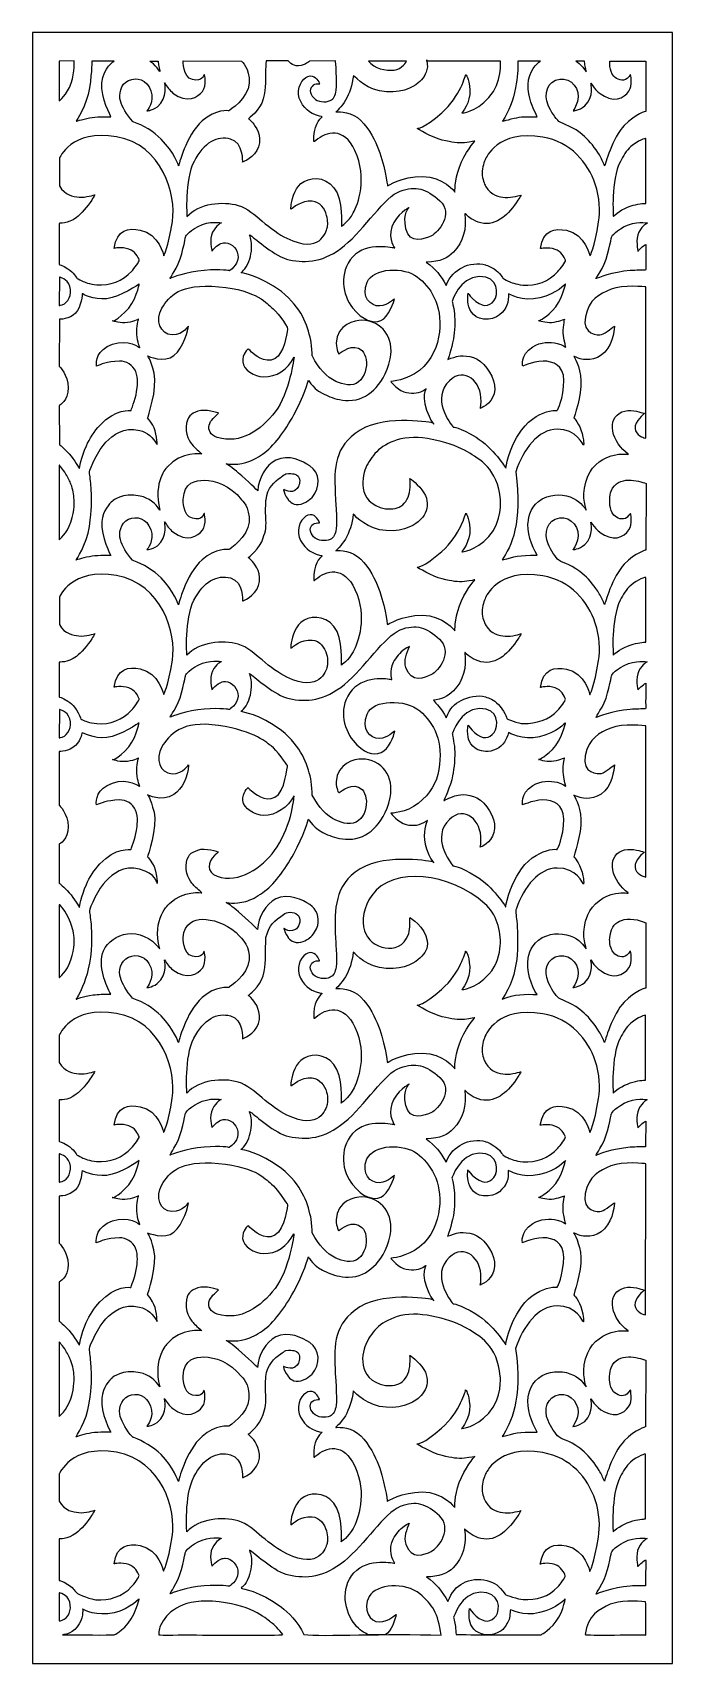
# Model space of a CAD drawing. Header units: centimetres. Extents: x -1.67 to 1.67, y -4.26 to 4.26.
import ezdxf

# ---------------------------------------------------------------- set-up
doc = ezdxf.new("R2010")
doc.units = ezdxf.units.CM
doc.header["$MEASUREMENT"] = 0
doc.layers.add('Layer 1', color=7, linetype='Continuous')

msp = doc.modelspace()

# ---------------------------------------------------------------- linework, layer by layer
at = {"layer": 'Layer 1', "color": 242}
for points, knots in [([(-1.6707, 4.26053), (-1.6707, 4.26053), (1.6707, 4.26053), (1.6707, 4.26053), (1.6707, 4.26053), (1.6707, 4.26053), (1.6707, -4.26054), (1.6707, -4.26054), (1.6707, -4.26054), (1.6707, -4.26054), (-1.6707, -4.26054), (-1.6707, -4.26054), (-1.6707, -4.26054), (-1.6707, -4.26054), (-1.6707, 4.26053), (-1.6707, 4.26053)], [0, 0, 0, 0, 0.2, 0.2, 0.2, 0.2, 0.4, 0.4, 0.4, 0.4, 0.6, 0.6, 0.6, 0.6, 1, 1, 1, 1]), ([(-1.53128, 4.11207), (-1.53128, 4.11207), (-1.45367, 4.11238), (-1.45367, 4.11238), (-1.45367, 4.11238), (-1.45367, 4.11238), (-1.4487, 4.05819), (-1.4702, 3.99619), (-1.4702, 3.99619), (-1.49171, 3.9342), (-1.53091, 3.90372), (-1.53124, 3.90349), (-1.53124, 3.90349), (-1.53124, 3.90349), (-1.53128, 4.11207), (-1.53128, 4.11207)], [0, 0, 0, 0, 0.2, 0.2, 0.2, 0.2, 0.4, 0.4, 0.4, 0.4, 0.6, 0.6, 0.6, 0.6, 1, 1, 1, 1]), ([(-1.44354, 3.7972), (-1.44389, 3.79776), (-1.38803, 3.87775), (-1.37371, 3.97232), (-1.37371, 3.97232), (-1.35939, 4.0669), (-1.36204, 4.11187), (-1.36204, 4.11187), (-1.36204, 4.11187), (-1.36204, 4.11187), (-1.24427, 4.11204), (-1.24427, 4.11204), (-1.24427, 4.11204), (-1.24427, 4.11204), (-1.30138, 4.07792), (-1.30883, 3.99871), (-1.30883, 3.99871), (-1.31627, 3.9195), (-1.26152, 3.82107), (-1.26152, 3.82107), (-1.26152, 3.82107), (-1.26152, 3.82107), (-1.32566, 3.82267), (-1.36001, 3.81705), (-1.36001, 3.81705), (-1.39591, 3.81335), (-1.4432, 3.79665), (-1.44354, 3.7972)], [0, 0, 0, 0, 0.125, 0.125, 0.125, 0.125, 0.25, 0.25, 0.25, 0.25, 0.375, 0.375, 0.375, 0.375, 0.5, 0.5, 0.5, 0.5, 0.625, 0.625, 0.625, 0.625, 0.75, 0.75, 0.75, 0.75, 1, 1, 1, 1]), ([(-1.07346, 3.85223), (-1.07346, 3.85223), (-1.03242, 3.89826), (-1.05343, 3.95707), (-1.05343, 3.95707), (-1.07445, 4.01588), (-1.12609, 4.02947), (-1.1692, 4.01057), (-1.1692, 4.01057), (-1.2123, 3.99168), (-1.22195, 3.93586), (-1.21202, 3.90403), (-1.21202, 3.90403), (-1.20208, 3.87221), (-1.18059, 3.83171), (-1.14798, 3.79631), (-1.14798, 3.79631), (-1.1463, 3.79448), (-1.14404, 3.79381), (-1.14177, 3.79304), (-1.14177, 3.79304), (-1.0959, 3.77752), (-1.03726, 3.74257), (-0.99912, 3.70389), (-0.99912, 3.70389), (-0.9321, 3.63593), (-0.90826, 3.564), (-0.90826, 3.564), (-0.90826, 3.564), (-0.90826, 3.564), (-0.87164, 3.72168), (-0.7849, 3.7994), (-0.7849, 3.7994), (-0.71526, 3.86181), (-0.64554, 3.85223), (-0.64554, 3.85223), (-0.64554, 3.85223), (-0.64554, 3.85223), (-0.54428, 3.91617), (-0.53977, 3.99603), (-0.53977, 3.99603), (-0.53527, 4.07589), (-0.58044, 4.11163), (-0.58044, 4.11163), (-0.58044, 4.11163), (-0.58044, 4.11163), (-0.88394, 4.11395), (-0.88394, 4.11395), (-0.88394, 4.11395), (-0.88394, 4.11395), (-0.88722, 4.02816), (-0.8353, 4.0155), (-0.8353, 4.0155), (-0.78337, 4.00284), (-0.77668, 4.03724), (-0.77457, 4.04136), (-0.77457, 4.04136), (-0.77247, 4.04549), (-0.76041, 3.98356), (-0.78355, 3.95346), (-0.78355, 3.95346), (-0.80668, 3.92336), (-0.86416, 3.88656), (-0.93762, 3.94479), (-0.93762, 3.94479), (-0.95573, 3.95914), (-0.96924, 3.9775), (-0.9815, 3.99734), (-0.9815, 3.99734), (-0.9815, 3.99734), (-0.96091, 3.92085), (-1.01894, 3.87214), (-1.01894, 3.87214), (-1.05233, 3.85037), (-1.07346, 3.85223), (-1.07346, 3.85223)], [0, 0, 0, 0, 0.05, 0.05, 0.05, 0.05, 0.1, 0.1, 0.1, 0.1, 0.15, 0.15, 0.15, 0.15, 0.2, 0.2, 0.2, 0.2, 0.25, 0.25, 0.25, 0.25, 0.3, 0.3, 0.3, 0.3, 0.35, 0.35, 0.35, 0.35, 0.4, 0.4, 0.4, 0.4, 0.45, 0.45, 0.45, 0.45, 0.5, 0.5, 0.5, 0.5, 0.55, 0.55, 0.55, 0.55, 0.6, 0.6, 0.6, 0.6, 0.65, 0.65, 0.65, 0.65, 0.7, 0.7, 0.7, 0.7, 0.75, 0.75, 0.75, 0.75, 0.8, 0.8, 0.8, 0.8, 0.85, 0.85, 0.85, 0.85, 0.9, 0.9, 0.9, 0.9, 1, 1, 1, 1]), ([(-1.05914, 4.1112), (-1.05914, 4.1112), (-1.04292, 4.10087), (-1.03008, 4.08692), (-1.03008, 4.08692), (-1.01723, 4.07297), (-1.00562, 4.05653), (-1.00562, 4.05653), (-1.00562, 4.05653), (-1.00562, 4.05653), (-1.01138, 4.08067), (-1.01291, 4.09447), (-1.01291, 4.09447), (-1.01444, 4.10827), (-1.01427, 4.11208), (-1.01427, 4.11208), (-1.01427, 4.11208), (-1.01427, 4.11208), (-1.05914, 4.1112), (-1.05914, 4.1112)], [0, 0, 0, 0, 0.1666667, 0.1666667, 0.1666667, 0.1666667, 0.3333333, 0.3333333, 0.3333333, 0.3333333, 0.5, 0.5, 0.5, 0.5, 0.6666667, 0.6666667, 0.6666667, 0.6666667, 1, 1, 1, 1]), ([(-0.54351, 3.81009), (-0.54351, 3.81009), (-0.48251, 3.85567), (-0.46586, 3.91382), (-0.46586, 3.91382), (-0.4492, 3.97196), (-0.45605, 4.02745), (-0.45408, 4.06332), (-0.45408, 4.06332), (-0.4521, 4.09919), (-0.45145, 4.11255), (-0.45145, 4.11255), (-0.45145, 4.11255), (-0.45145, 4.11255), (-0.33577, 4.11325), (-0.33577, 4.11325), (-0.33577, 4.11325), (-0.33577, 4.11325), (-0.31654, 4.08448), (-0.2815, 4.08711), (-0.2815, 4.08711), (-0.24646, 4.08973), (-0.22358, 4.11154), (-0.22358, 4.11154), (-0.22358, 4.11154), (-0.22358, 4.11154), (-0.08884, 4.11341), (-0.08884, 4.11341), (-0.08884, 4.11341), (-0.08884, 4.11341), (-0.07876, 4.0009), (-0.08497, 3.9603), (-0.08497, 3.9603), (-0.08928, 3.93208), (-0.09846, 3.91332), (-0.11659, 3.90514), (-0.11659, 3.90514), (-0.14151, 3.89389), (-0.18155, 3.89746), (-0.2026, 3.91901), (-0.2026, 3.91901), (-0.22741, 3.94441), (-0.22451, 3.97233), (-0.20471, 3.98516), (-0.20471, 3.98516), (-0.19603, 3.99078), (-0.18445, 3.99252), (-0.17135, 3.99137), (-0.17135, 3.99137), (-0.17135, 3.99137), (-0.18265, 4.02649), (-0.21038, 4.03352), (-0.21038, 4.03352), (-0.23812, 4.04055), (-0.27645, 4.00851), (-0.28203, 3.95606), (-0.28203, 3.95606), (-0.2876, 3.9036), (-0.24399, 3.85446), (-0.21106, 3.83841), (-0.21106, 3.83841), (-0.17814, 3.82237), (-0.15762, 3.82107), (-0.15762, 3.82107), (-0.15762, 3.82107), (-0.15762, 3.82107), (-0.1996, 3.79003), (-0.20117, 3.71955), (-0.20117, 3.71955), (-0.20195, 3.68423), (-0.20402, 3.68626), (-0.19149, 3.69697), (-0.19149, 3.69697), (-0.13778, 3.74291), (-0.04617, 3.77092), (0.01284, 3.64397), (0.01284, 3.64397), (0.08006, 3.49937), (0.02873, 3.36355), (0.00395, 3.31829), (0.00395, 3.31829), (-0.02082, 3.27304), (-0.05781, 3.24817), (-0.05781, 3.24817), (-0.05781, 3.24817), (-0.05781, 3.24817), (-0.04625, 3.38705), (-0.09665, 3.45024), (-0.09665, 3.45024), (-0.14705, 3.51344), (-0.22858, 3.50657), (-0.26932, 3.47142), (-0.26932, 3.47142), (-0.30542, 3.44027), (-0.31889, 3.381), (-0.32119, 3.35251), (-0.32119, 3.35251), (-0.32135, 3.35044), (-0.32298, 3.33647), (-0.32099, 3.3375), (-0.32099, 3.3375), (-0.31043, 3.34297), (-0.27049, 3.3853), (-0.21027, 3.37936), (-0.21027, 3.37936), (-0.16916, 3.37531), (-0.14487, 3.34027), (-0.13495, 3.30548), (-0.13495, 3.30548), (-0.127, 3.27754), (-0.12929, 3.24948), (-0.13221, 3.23988), (-0.13221, 3.23988), (-0.13878, 3.21832), (-0.16947, 3.10195), (-0.34234, 3.18564), (-0.34234, 3.18564), (-0.38331, 3.20547), (-0.42903, 3.23973), (-0.47188, 3.27521), (-0.47188, 3.27521), (-0.50867, 3.30567), (-0.55027, 3.34445), (-0.59693, 3.35778), (-0.59693, 3.35778), (-0.67732, 3.38072), (-0.8011, 3.36988), (-0.86448, 3.30016), (-0.86448, 3.30016), (-0.86448, 3.30016), (-0.87869, 3.48804), (-0.82785, 3.58745), (-0.82785, 3.58745), (-0.77702, 3.68686), (-0.70602, 3.7225), (-0.63677, 3.70374), (-0.63677, 3.70374), (-0.56753, 3.68498), (-0.57367, 3.5837), (-0.57367, 3.5837), (-0.57367, 3.5837), (-0.57367, 3.5837), (-0.51045, 3.60626), (-0.49072, 3.66415), (-0.49072, 3.66415), (-0.47098, 3.72203), (-0.50657, 3.77237), (-0.52139, 3.78908), (-0.52139, 3.78908), (-0.53622, 3.80579), (-0.54351, 3.81009), (-0.54351, 3.81009)], [0, 0, 0, 0, 0.025641, 0.025641, 0.025641, 0.025641, 0.0512821, 0.0512821, 0.0512821, 0.0512821, 0.0769231, 0.0769231, 0.0769231, 0.0769231, 0.1025641, 0.1025641, 0.1025641, 0.1025641, 0.1282051, 0.1282051, 0.1282051, 0.1282051, 0.1538462, 0.1538462, 0.1538462, 0.1538462, 0.1794872, 0.1794872, 0.1794872, 0.1794872, 0.2051282, 0.2051282, 0.2051282, 0.2051282, 0.2307692, 0.2307692, 0.2307692, 0.2307692, 0.2564103, 0.2564103, 0.2564103, 0.2564103, 0.2820513, 0.2820513, 0.2820513, 0.2820513, 0.3076923, 0.3076923, 0.3076923, 0.3076923, 0.3333333, 0.3333333, 0.3333333, 0.3333333, 0.3589744, 0.3589744, 0.3589744, 0.3589744, 0.3846154, 0.3846154, 0.3846154, 0.3846154, 0.4102564, 0.4102564, 0.4102564, 0.4102564, 0.4358974, 0.4358974, 0.4358974, 0.4358974, 0.4615385, 0.4615385, 0.4615385, 0.4615385, 0.4871795, 0.4871795, 0.4871795, 0.4871795, 0.5128205, 0.5128205, 0.5128205, 0.5128205, 0.5384615, 0.5384615, 0.5384615, 0.5384615, 0.5641026, 0.5641026, 0.5641026, 0.5641026, 0.5897436, 0.5897436, 0.5897436, 0.5897436, 0.6153846, 0.6153846, 0.6153846, 0.6153846, 0.6410256, 0.6410256, 0.6410256, 0.6410256, 0.6666667, 0.6666667, 0.6666667, 0.6666667, 0.6923077, 0.6923077, 0.6923077, 0.6923077, 0.7179487, 0.7179487, 0.7179487, 0.7179487, 0.7435897, 0.7435897, 0.7435897, 0.7435897, 0.7692308, 0.7692308, 0.7692308, 0.7692308, 0.7948718, 0.7948718, 0.7948718, 0.7948718, 0.8205128, 0.8205128, 0.8205128, 0.8205128, 0.8461538, 0.8461538, 0.8461538, 0.8461538, 0.8717949, 0.8717949, 0.8717949, 0.8717949, 0.8974359, 0.8974359, 0.8974359, 0.8974359, 0.9230769, 0.9230769, 0.9230769, 0.9230769, 0.9487179, 0.9487179, 0.9487179, 0.9487179, 1, 1, 1, 1]), ([(-0.08643, 3.84623), (-0.08867, 3.84535), (-0.05585, 3.87321), (-0.03654, 3.90731), (-0.03654, 3.90731), (-0.01723, 3.94141), (-0.00079, 3.98587), (0.00446, 4.03705), (0.00446, 4.03705), (0.01921, 4.02315), (0.07725, 3.95759), (0.17688, 3.95118), (0.17688, 3.95118), (0.27651, 3.94478), (0.33353, 3.98662), (0.35245, 4.00574), (0.35245, 4.00574), (0.37138, 4.02486), (0.3944, 4.05564), (0.39065, 4.09541), (0.39065, 4.09541), (0.38689, 4.13518), (0.38802, 4.11188), (0.38802, 4.11188), (0.38802, 4.11188), (0.38802, 4.11188), (0.77265, 4.1117), (0.77265, 4.1117), (0.77265, 4.1117), (0.77265, 4.1117), (0.78482, 4.00056), (0.71267, 3.92115), (0.71267, 3.92115), (0.64052, 3.84175), (0.57084, 3.84081), (0.57084, 3.84081), (0.57084, 3.84081), (0.57084, 3.84081), (0.61761, 3.89467), (0.61291, 3.96046), (0.61291, 3.96046), (0.60822, 4.02625), (0.59179, 4.04232), (0.59179, 4.04232), (0.59179, 4.04232), (0.59179, 4.04232), (0.56309, 3.92702), (0.46624, 3.84192), (0.46624, 3.84192), (0.36938, 3.75682), (0.33773, 3.75956), (0.33773, 3.75956), (0.33773, 3.75956), (0.33773, 3.75956), (0.41616, 3.71161), (0.46916, 3.69916), (0.46916, 3.69916), (0.52217, 3.68671), (0.5488, 3.6815), (0.58521, 3.6854), (0.58521, 3.6854), (0.62161, 3.68929), (0.63904, 3.69402), (0.63904, 3.69402), (0.63904, 3.69402), (0.63904, 3.69402), (0.5849, 3.63191), (0.5586, 3.55779), (0.5586, 3.55779), (0.5323, 3.48367), (0.53527, 3.42718), (0.53527, 3.42718), (0.53527, 3.42718), (0.53527, 3.42718), (0.47384, 3.50912), (0.36551, 3.50912), (0.36551, 3.50912), (0.25718, 3.50912), (0.18276, 3.45991), (0.18276, 3.45991), (0.18276, 3.45991), (0.18276, 3.45991), (0.16778, 3.57808), (0.12947, 3.66731), (0.12947, 3.66731), (0.11002, 3.71261), (0.07454, 3.78084), (0.02615, 3.81651), (0.02615, 3.81651), (-0.02306, 3.85278), (-0.08533, 3.84666), (-0.08643, 3.84623)], [0, 0, 0, 0, 0.0416667, 0.0416667, 0.0416667, 0.0416667, 0.0833333, 0.0833333, 0.0833333, 0.0833333, 0.125, 0.125, 0.125, 0.125, 0.1666667, 0.1666667, 0.1666667, 0.1666667, 0.2083333, 0.2083333, 0.2083333, 0.2083333, 0.25, 0.25, 0.25, 0.25, 0.2916667, 0.2916667, 0.2916667, 0.2916667, 0.3333333, 0.3333333, 0.3333333, 0.3333333, 0.375, 0.375, 0.375, 0.375, 0.4166667, 0.4166667, 0.4166667, 0.4166667, 0.4583333, 0.4583333, 0.4583333, 0.4583333, 0.5, 0.5, 0.5, 0.5, 0.5416667, 0.5416667, 0.5416667, 0.5416667, 0.5833333, 0.5833333, 0.5833333, 0.5833333, 0.625, 0.625, 0.625, 0.625, 0.6666667, 0.6666667, 0.6666667, 0.6666667, 0.7083333, 0.7083333, 0.7083333, 0.7083333, 0.75, 0.75, 0.75, 0.75, 0.7916667, 0.7916667, 0.7916667, 0.7916667, 0.8333333, 0.8333333, 0.8333333, 0.8333333, 0.875, 0.875, 0.875, 0.875, 0.9166667, 0.9166667, 0.9166667, 0.9166667, 1, 1, 1, 1]), ([(0.0843, 4.11188), (0.0843, 4.11188), (0.28215, 4.11148), (0.28215, 4.11148), (0.28215, 4.11148), (0.28215, 4.11148), (0.26, 4.0689), (0.2172, 4.06448), (0.2172, 4.06448), (0.17476, 4.0601), (0.11202, 4.07234), (0.0843, 4.11188)], [0, 0, 0, 0, 0.25, 0.25, 0.25, 0.25, 0.5, 0.5, 0.5, 0.5, 1, 1, 1, 1]), ([(0.86388, 4.11126), (0.86388, 4.11126), (0.98107, 4.11159), (0.98107, 4.11159), (0.98107, 4.11159), (0.98107, 4.11159), (0.93127, 4.07938), (0.91972, 4.01418), (0.91972, 4.01418), (0.90818, 3.94898), (0.93896, 3.87465), (0.94721, 3.85732), (0.94721, 3.85732), (0.95546, 3.83999), (0.96466, 3.82018), (0.96466, 3.82018), (0.96466, 3.82018), (0.96466, 3.82018), (0.90031, 3.82345), (0.87025, 3.81819), (0.87025, 3.81819), (0.8402, 3.81293), (0.78264, 3.79708), (0.78264, 3.79708), (0.78264, 3.79708), (0.81765, 3.85024), (0.83987, 3.90796), (0.85146, 3.97168), (0.85146, 3.97168), (0.86179, 4.02845), (0.86426, 4.06855), (0.86388, 4.11126)], [0, 0, 0, 0, 0.1111111, 0.1111111, 0.1111111, 0.1111111, 0.2222222, 0.2222222, 0.2222222, 0.2222222, 0.3333333, 0.3333333, 0.3333333, 0.3333333, 0.4444444, 0.4444444, 0.4444444, 0.4444444, 0.5555556, 0.5555556, 0.5555556, 0.5555556, 0.6666667, 0.6666667, 0.6666667, 0.6666667, 0.7777778, 0.7777778, 0.7777778, 0.7777778, 1, 1, 1, 1]), ([(1.15215, 3.85165), (1.15215, 3.85165), (1.16783, 3.87483), (1.17557, 3.9013), (1.17557, 3.9013), (1.19382, 3.96364), (1.14222, 4.02687), (1.08253, 4.0181), (1.08253, 4.0181), (1.01551, 4.00825), (0.99771, 3.93823), (1.02202, 3.88174), (1.02202, 3.88174), (1.03617, 3.84886), (1.0612, 3.81012), (1.07853, 3.79668), (1.07853, 3.79668), (1.10139, 3.77895), (1.14901, 3.77609), (1.21108, 3.71827), (1.21108, 3.71827), (1.23974, 3.69158), (1.2676, 3.65763), (1.28946, 3.62108), (1.28946, 3.62108), (1.30034, 3.60289), (1.3086, 3.58333), (1.31697, 3.56513), (1.31697, 3.56513), (1.31697, 3.56513), (1.35809, 3.71287), (1.41978, 3.77563), (1.41978, 3.77563), (1.48147, 3.83839), (1.53203, 3.84921), (1.53203, 3.84921), (1.53203, 3.84921), (1.53203, 3.84921), (1.53203, 4.11215), (1.53203, 4.11215), (1.53203, 4.11215), (1.53203, 4.11215), (1.34393, 4.11215), (1.34393, 4.11215), (1.34393, 4.11215), (1.34393, 4.11215), (1.33951, 4.06028), (1.36479, 4.03271), (1.36479, 4.03271), (1.38097, 4.01506), (1.41236, 4.00295), (1.43378, 4.02045), (1.43378, 4.02045), (1.45253, 4.03577), (1.45129, 4.0506), (1.45388, 4.03491), (1.45388, 4.03491), (1.45578, 4.02332), (1.45734, 4.00017), (1.45403, 3.97955), (1.45403, 3.97955), (1.44937, 3.95054), (1.40334, 3.89557), (1.33903, 3.91828), (1.33903, 3.91828), (1.27472, 3.94098), (1.25413, 3.98555), (1.24516, 3.99611), (1.24516, 3.99611), (1.24516, 3.99611), (1.26386, 3.926), (1.21404, 3.87792), (1.21404, 3.87792), (1.18103, 3.85242), (1.15215, 3.85165), (1.15215, 3.85165)], [0, 0, 0, 0, 0.05, 0.05, 0.05, 0.05, 0.1, 0.1, 0.1, 0.1, 0.15, 0.15, 0.15, 0.15, 0.2, 0.2, 0.2, 0.2, 0.25, 0.25, 0.25, 0.25, 0.3, 0.3, 0.3, 0.3, 0.35, 0.35, 0.35, 0.35, 0.4, 0.4, 0.4, 0.4, 0.45, 0.45, 0.45, 0.45, 0.5, 0.5, 0.5, 0.5, 0.55, 0.55, 0.55, 0.55, 0.6, 0.6, 0.6, 0.6, 0.65, 0.65, 0.65, 0.65, 0.7, 0.7, 0.7, 0.7, 0.75, 0.75, 0.75, 0.75, 0.8, 0.8, 0.8, 0.8, 0.85, 0.85, 0.85, 0.85, 0.9, 0.9, 0.9, 0.9, 1, 1, 1, 1]), ([(1.16562, 4.11168), (1.16562, 4.11168), (1.21147, 4.11174), (1.21147, 4.11174), (1.21147, 4.11174), (1.21147, 4.11174), (1.21366, 4.09131), (1.21477, 4.08539), (1.21477, 4.08539), (1.21587, 4.07947), (1.22072, 4.05756), (1.22072, 4.05638), (1.22072, 4.05638), (1.22072, 4.05519), (1.20588, 4.07873), (1.19315, 4.09028), (1.19315, 4.09028), (1.18042, 4.10183), (1.16562, 4.11168), (1.16562, 4.11168)], [0, 0, 0, 0, 0.1666667, 0.1666667, 0.1666667, 0.1666667, 0.3333333, 0.3333333, 0.3333333, 0.3333333, 0.5, 0.5, 0.5, 0.5, 0.6666667, 0.6666667, 0.6666667, 0.6666667, 1, 1, 1, 1]), ([(-1.11393, 3.07272), (-1.11129, 3.06528), (-1.14112, 3.02717), (-1.15294, 3.0142), (-1.15294, 3.0142), (-1.19929, 2.96331), (-1.26825, 2.93652), (-1.33573, 2.94306), (-1.33573, 2.94306), (-1.37464, 2.94683), (-1.39833, 2.95638), (-1.41346, 2.96363), (-1.41346, 2.96363), (-1.42982, 2.97146), (-1.43965, 2.97755), (-1.43965, 2.97755), (-1.43965, 2.97755), (-1.43965, 2.97755), (-1.4566, 3.00818), (-1.48699, 3.02694), (-1.48699, 3.02694), (-1.51737, 3.0457), (-1.53198, 3.0482), (-1.53198, 3.0482), (-1.53198, 3.0482), (-1.53198, 3.0482), (-1.53129, 3.2639), (-1.53129, 3.2639), (-1.53129, 3.2639), (-1.53128, 3.26589), (-1.48947, 3.25835), (-1.44208, 3.29417), (-1.44208, 3.29417), (-1.41816, 3.31225), (-1.38357, 3.35096), (-1.362, 3.38587), (-1.362, 3.38587), (-1.35596, 3.39565), (-1.34932, 3.40479), (-1.34562, 3.4133), (-1.34562, 3.4133), (-1.34562, 3.4133), (-1.39612, 3.39738), (-1.42826, 3.40113), (-1.42826, 3.40113), (-1.4604, 3.40489), (-1.5009, 3.4088), (-1.53082, 3.46029), (-1.53082, 3.46029), (-1.5309, 3.47137), (-1.5308, 3.58539), (-1.53089, 3.60294), (-1.53089, 3.60294), (-1.53089, 3.60294), (-1.46976, 3.75781), (-1.23207, 3.71618), (-1.23207, 3.71618), (-0.99437, 3.67454), (-0.91842, 3.41395), (-0.94063, 3.2739), (-0.94063, 3.2739), (-0.96283, 3.13385), (-0.98596, 3.095), (-0.98596, 3.095), (-0.98596, 3.095), (-0.98596, 3.095), (-1.01015, 3.20979), (-1.10901, 3.22892), (-1.10901, 3.22892), (-1.16839, 3.2404), (-1.2309, 3.23307), (-1.24469, 3.13326), (-1.24469, 3.13326), (-1.24469, 3.13326), (-1.20546, 3.14228), (-1.16812, 3.12943), (-1.16812, 3.12943), (-1.13606, 3.11839), (-1.11975, 3.08912), (-1.11393, 3.07272)], [0, 0, 0, 0, 0.047619, 0.047619, 0.047619, 0.047619, 0.0952381, 0.0952381, 0.0952381, 0.0952381, 0.1428571, 0.1428571, 0.1428571, 0.1428571, 0.1904762, 0.1904762, 0.1904762, 0.1904762, 0.2380952, 0.2380952, 0.2380952, 0.2380952, 0.2857143, 0.2857143, 0.2857143, 0.2857143, 0.3333333, 0.3333333, 0.3333333, 0.3333333, 0.3809524, 0.3809524, 0.3809524, 0.3809524, 0.4285714, 0.4285714, 0.4285714, 0.4285714, 0.4761905, 0.4761905, 0.4761905, 0.4761905, 0.5238095, 0.5238095, 0.5238095, 0.5238095, 0.5714286, 0.5714286, 0.5714286, 0.5714286, 0.6190476, 0.6190476, 0.6190476, 0.6190476, 0.6666667, 0.6666667, 0.6666667, 0.6666667, 0.7142857, 0.7142857, 0.7142857, 0.7142857, 0.7619048, 0.7619048, 0.7619048, 0.7619048, 0.8095238, 0.8095238, 0.8095238, 0.8095238, 0.8571429, 0.8571429, 0.8571429, 0.8571429, 0.9047619, 0.9047619, 0.9047619, 0.9047619, 1, 1, 1, 1]), ([(1.11227, 3.07126), (1.11491, 3.06381), (1.08508, 3.0257), (1.07327, 3.01273), (1.07327, 3.01273), (1.02691, 2.96184), (0.95795, 2.93505), (0.89048, 2.94159), (0.89048, 2.94159), (0.85157, 2.94536), (0.82787, 2.95491), (0.81275, 2.96216), (0.81275, 2.96216), (0.79639, 2.96999), (0.78655, 2.97608), (0.78655, 2.97608), (0.78655, 2.97608), (0.78655, 2.97608), (0.7696, 3.00671), (0.73922, 3.02547), (0.73922, 3.02547), (0.70883, 3.04423), (0.69422, 3.04673), (0.69422, 3.04673), (0.69422, 3.04673), (0.65956, 3.05941), (0.60626, 3.05093), (0.57384, 3.03388), (0.57384, 3.03388), (0.53786, 3.01496), (0.50868, 2.98977), (0.489, 2.93882), (0.489, 2.93882), (0.45974, 2.99501), (0.43602, 3.02189), (0.38543, 3.06169), (0.38543, 3.06169), (0.46063, 3.06159), (0.49865, 3.08424), (0.52703, 3.11337), (0.52703, 3.11337), (0.57985, 3.1676), (0.5968, 3.23609), (0.5866, 3.31409), (0.5866, 3.31409), (0.58598, 3.31884), (0.59741, 3.30194), (0.62013, 3.28812), (0.62013, 3.28812), (0.63484, 3.27917), (0.65039, 3.2707), (0.671, 3.2659), (0.671, 3.2659), (0.71179, 3.25639), (0.75006, 3.26786), (0.78477, 3.29409), (0.78477, 3.29409), (0.80869, 3.31217), (0.84264, 3.34949), (0.8642, 3.3844), (0.8642, 3.3844), (0.87024, 3.39418), (0.87689, 3.40332), (0.88058, 3.41183), (0.88058, 3.41183), (0.88058, 3.41183), (0.83008, 3.39591), (0.79794, 3.39967), (0.79794, 3.39967), (0.76581, 3.40342), (0.72531, 3.40733), (0.69539, 3.45882), (0.69539, 3.45882), (0.68979, 3.4694), (0.67749, 3.49448), (0.67749, 3.52522), (0.67749, 3.52522), (0.6775, 3.55845), (0.68842, 3.5868), (0.69532, 3.60147), (0.69532, 3.60147), (0.69532, 3.60147), (0.75645, 3.75634), (0.99414, 3.71471), (0.99414, 3.71471), (1.14084, 3.68901), (1.22984, 3.58111), (1.26827, 3.46842), (1.26827, 3.46842), (1.2921, 3.39852), (1.29407, 3.32604), (1.28557, 3.27243), (1.28557, 3.27243), (1.26337, 3.13238), (1.24024, 3.09353), (1.24024, 3.09353), (1.24024, 3.09353), (1.24024, 3.09353), (1.21605, 3.20832), (1.11719, 3.22745), (1.11719, 3.22745), (1.05782, 3.23894), (0.9953, 3.2316), (0.98152, 3.13179), (0.98152, 3.13179), (0.98152, 3.13179), (1.02075, 3.14081), (1.05808, 3.12796), (1.05808, 3.12796), (1.09015, 3.11692), (1.10646, 3.08765), (1.11227, 3.07126)], [0, 0, 0, 0, 0.0344828, 0.0344828, 0.0344828, 0.0344828, 0.0689655, 0.0689655, 0.0689655, 0.0689655, 0.1034483, 0.1034483, 0.1034483, 0.1034483, 0.137931, 0.137931, 0.137931, 0.137931, 0.1724138, 0.1724138, 0.1724138, 0.1724138, 0.2068966, 0.2068966, 0.2068966, 0.2068966, 0.2413793, 0.2413793, 0.2413793, 0.2413793, 0.2758621, 0.2758621, 0.2758621, 0.2758621, 0.3103448, 0.3103448, 0.3103448, 0.3103448, 0.3448276, 0.3448276, 0.3448276, 0.3448276, 0.3793103, 0.3793103, 0.3793103, 0.3793103, 0.4137931, 0.4137931, 0.4137931, 0.4137931, 0.4482759, 0.4482759, 0.4482759, 0.4482759, 0.4827586, 0.4827586, 0.4827586, 0.4827586, 0.5172414, 0.5172414, 0.5172414, 0.5172414, 0.5517241, 0.5517241, 0.5517241, 0.5517241, 0.5862069, 0.5862069, 0.5862069, 0.5862069, 0.6206897, 0.6206897, 0.6206897, 0.6206897, 0.6551724, 0.6551724, 0.6551724, 0.6551724, 0.6896552, 0.6896552, 0.6896552, 0.6896552, 0.7241379, 0.7241379, 0.7241379, 0.7241379, 0.7586207, 0.7586207, 0.7586207, 0.7586207, 0.7931034, 0.7931034, 0.7931034, 0.7931034, 0.8275862, 0.8275862, 0.8275862, 0.8275862, 0.862069, 0.862069, 0.862069, 0.862069, 0.8965517, 0.8965517, 0.8965517, 0.8965517, 0.9310345, 0.9310345, 0.9310345, 0.9310345, 1, 1, 1, 1]), ([(1.53171, 3.36837), (1.53171, 3.36759), (1.50072, 3.36848), (1.46542, 3.35812), (1.46542, 3.35812), (1.42713, 3.34689), (1.38353, 3.32355), (1.36235, 3.30025), (1.36235, 3.30025), (1.36235, 3.30025), (1.34814, 3.48813), (1.39898, 3.58754), (1.39898, 3.58754), (1.41296, 3.61489), (1.43079, 3.6455), (1.45351, 3.66516), (1.45351, 3.66516), (1.49016, 3.69687), (1.5317, 3.70973), (1.5317, 3.70654), (1.5317, 3.70654), (1.5317, 3.70654), (1.53171, 3.36837), (1.53171, 3.36837)], [0, 0, 0, 0, 0.1428571, 0.1428571, 0.1428571, 0.1428571, 0.2857143, 0.2857143, 0.2857143, 0.2857143, 0.4285714, 0.4285714, 0.4285714, 0.4285714, 0.5714286, 0.5714286, 0.5714286, 0.5714286, 0.7142857, 0.7142857, 0.7142857, 0.7142857, 1, 1, 1, 1]), ([(-0.21056, 1.83137), (-0.21056, 1.83137), (-0.24676, 1.79687), (-0.28181, 1.79424), (-0.28181, 1.79424), (-0.31685, 1.79162), (-0.33607, 1.82039), (-0.33607, 1.82039), (-0.33607, 1.82039), (-0.35175, 1.84098), (-0.35798, 1.85652), (-0.36034, 1.87171), (-0.36034, 1.87171), (-0.36137, 1.87834), (-0.32022, 1.84219), (-0.28893, 1.87847), (-0.28893, 1.87847), (-0.27939, 1.88953), (-0.27155, 1.9159), (-0.27785, 1.93327), (-0.27785, 1.93327), (-0.28323, 1.94812), (-0.30189, 1.95505), (-0.30613, 1.95502), (-0.30613, 1.95502), (-0.31222, 1.95499), (-0.32873, 1.96145), (-0.34753, 1.95476), (-0.34753, 1.95476), (-0.35643, 1.95158), (-0.36377, 1.94379), (-0.37341, 1.93778), (-0.37341, 1.93778), (-0.40783, 1.91629), (-0.44512, 1.87964), (-0.45175, 1.81969), (-0.45175, 1.81969), (-0.45175, 1.81969), (-0.45241, 1.80632), (-0.45438, 1.77046), (-0.45438, 1.77046), (-0.4558, 1.74468), (-0.44872, 1.70946), (-0.45302, 1.66971), (-0.45302, 1.66971), (-0.45471, 1.65415), (-0.46148, 1.63731), (-0.46616, 1.62095), (-0.46616, 1.62095), (-0.48282, 1.56281), (-0.54382, 1.51723), (-0.54382, 1.51723), (-0.54382, 1.51723), (-0.54382, 1.51723), (-0.53652, 1.51293), (-0.5217, 1.49622), (-0.5217, 1.49622), (-0.50688, 1.47951), (-0.47129, 1.42917), (-0.49102, 1.37129), (-0.49102, 1.37129), (-0.51076, 1.3134), (-0.57397, 1.29084), (-0.57397, 1.29084), (-0.57397, 1.29084), (-0.57397, 1.29084), (-0.56784, 1.39212), (-0.63708, 1.41088), (-0.63708, 1.41088), (-0.70633, 1.42964), (-0.77732, 1.394), (-0.82816, 1.29459), (-0.82816, 1.29459), (-0.879, 1.19518), (-0.86479, 1.0073), (-0.86479, 1.0073), (-0.86479, 1.0073), (-0.80141, 1.07702), (-0.67763, 1.08786), (-0.59724, 1.06492), (-0.59724, 1.06492), (-0.55058, 1.05159), (-0.50898, 1.0128), (-0.47219, 0.98235), (-0.47219, 0.98235), (-0.42933, 0.94686), (-0.38361, 0.91261), (-0.34264, 0.89278), (-0.34264, 0.89278), (-0.16978, 0.80909), (-0.13909, 0.92546), (-0.13252, 0.94702), (-0.13252, 0.94702), (-0.12959, 0.95662), (-0.1273, 0.98468), (-0.13526, 1.01262), (-0.13526, 1.01262), (-0.14517, 1.04741), (-0.16947, 1.08245), (-0.21058, 1.0865), (-0.21058, 1.0865), (-0.2708, 1.09244), (-0.31074, 1.05011), (-0.3213, 1.04464), (-0.3213, 1.04464), (-0.32329, 1.04361), (-0.32166, 1.05757), (-0.32149, 1.05965), (-0.32149, 1.05965), (-0.3192, 1.08814), (-0.30573, 1.14741), (-0.26963, 1.17856), (-0.26963, 1.17856), (-0.22889, 1.21371), (-0.14736, 1.22057), (-0.09696, 1.15738), (-0.09696, 1.15738), (-0.04656, 1.09419), (-0.05812, 0.95531), (-0.05812, 0.95531), (-0.05812, 0.95531), (-0.05812, 0.95531), (-0.02113, 0.98017), (0.00364, 1.02543), (0.00364, 1.02543), (0.02842, 1.07069), (0.07976, 1.20651), (0.01253, 1.35111), (0.01253, 1.35111), (-0.04648, 1.47806), (-0.13809, 1.45005), (-0.1918, 1.40411), (-0.1918, 1.40411), (-0.20433, 1.3934), (-0.20226, 1.39137), (-0.20147, 1.42669), (-0.20147, 1.42669), (-0.1999, 1.49716), (-0.15793, 1.52821), (-0.15793, 1.52821), (-0.15793, 1.52821), (-0.15793, 1.52821), (-0.17844, 1.52951), (-0.21137, 1.54555), (-0.21137, 1.54555), (-0.24429, 1.56159), (-0.28791, 1.61074), (-0.28233, 1.6632), (-0.28233, 1.6632), (-0.27676, 1.71565), (-0.23842, 1.74769), (-0.21069, 1.74066), (-0.21069, 1.74066), (-0.18296, 1.73363), (-0.17166, 1.69851), (-0.17166, 1.69851), (-0.17166, 1.69851), (-0.18476, 1.69966), (-0.19633, 1.69792), (-0.20501, 1.69229), (-0.20501, 1.69229), (-0.22482, 1.67946), (-0.22772, 1.65155), (-0.20291, 1.62615), (-0.20291, 1.62615), (-0.18185, 1.6046), (-0.14181, 1.60103), (-0.1169, 1.61228), (-0.1169, 1.61228), (-0.09877, 1.62046), (-0.08959, 1.63921), (-0.08527, 1.66744), (-0.08527, 1.66744), (-0.07907, 1.70804), (-0.0898, 1.83938), (-0.0898, 1.83938), (-0.0898, 1.83938), (-0.09393, 1.9592), (-0.10453, 2.07564), (0.01359, 2.16664), (0.01359, 2.16664), (0.14507, 2.26792), (0.39517, 2.22541), (0.41562, 2.22165), (0.41562, 2.22165), (0.43607, 2.2179), (0.4238, 2.19102), (0.38698, 2.28793), (0.38698, 2.28793), (0.35017, 2.38484), (0.40367, 2.41416), (0.37738, 2.39517), (0.37738, 2.39517), (0.35109, 2.37618), (0.31823, 2.37477), (0.28142, 2.3797), (0.28142, 2.3797), (0.24461, 2.38462), (0.20039, 2.4367), (0.20039, 2.4367), (0.20039, 2.4367), (0.20039, 2.4367), (0.28589, 2.44473), (0.3492, 2.49514), (0.3492, 2.49514), (0.41535, 2.54781), (0.44627, 2.62568), (0.45385, 2.69552), (0.45385, 2.69552), (0.46963, 2.84068), (0.40548, 2.93296), (0.33816, 2.98472), (0.33816, 2.98472), (0.27085, 3.03649), (0.10905, 3.03421), (0.07606, 2.95595), (0.07606, 2.95595), (0.04308, 2.87768), (0.09514, 2.82976), (0.14201, 2.83211), (0.14201, 2.83211), (0.18888, 2.83445), (0.22174, 2.87616), (0.21998, 2.86913), (0.21998, 2.86913), (0.21823, 2.8621), (0.18976, 2.77164), (0.14814, 2.75571), (0.14814, 2.75571), (0.10653, 2.73977), (0.0546, 2.75581), (0.00082, 2.82201), (0.00082, 2.82201), (-0.05296, 2.88821), (-0.07261, 3.00659), (0.00101, 3.08857), (0.00101, 3.08857), (0.07463, 3.17056), (0.22093, 3.13397), (0.22093, 3.13397), (0.22093, 3.13397), (0.22093, 3.13397), (0.18411, 3.17642), (0.20611, 3.24497), (0.20611, 3.24497), (0.2281, 3.31352), (0.29647, 3.34626), (0.29647, 3.34626), (0.29647, 3.34626), (0.29647, 3.34626), (0.26061, 3.32017), (0.27925, 3.23576), (0.27925, 3.23576), (0.2979, 3.15136), (0.37768, 3.18288), (0.41238, 3.19863), (0.41238, 3.19863), (0.44707, 3.21438), (0.53073, 3.31517), (0.45652, 3.38144), (0.45652, 3.38144), (0.38231, 3.44771), (0.33185, 3.45961), (0.24982, 3.4326), (0.24982, 3.4326), (0.16778, 3.40559), (0.06443, 3.23389), (-0.04163, 3.14761), (-0.04163, 3.14761), (-0.14768, 3.06133), (-0.23972, 3.05382), (-0.33087, 3.07352), (-0.33087, 3.07352), (-0.40618, 3.08979), (-0.50421, 3.18206), (-0.53166, 3.20104), (-0.53166, 3.20104), (-0.53743, 3.20503), (-0.53827, 3.20624), (-0.53712, 3.20229), (-0.53712, 3.20229), (-0.53147, 3.1828), (-0.52344, 3.1668), (-0.52827, 3.11865), (-0.52827, 3.11865), (-0.5301, 3.10039), (-0.53504, 3.08195), (-0.54117, 3.0648), (-0.54117, 3.0648), (-0.55768, 3.01858), (-0.58534, 3.00708), (-0.58052, 3.00569), (-0.58052, 3.00569), (-0.57486, 3.00407), (-0.48814, 2.9931), (-0.3707, 2.90708), (-0.3707, 2.90708), (-0.26388, 2.8174), (-0.23769, 2.73723), (-0.2177, 2.65352), (-0.2177, 2.65352), (-0.21467, 2.64085), (-0.21226, 2.60741), (-0.21055, 2.58635), (-0.21055, 2.58635), (-0.2099, 2.57842), (-0.21099, 2.572), (-0.20972, 2.56952), (-0.20972, 2.56952), (-0.17591, 2.50354), (-0.13435, 2.46065), (-0.08687, 2.43815), (-0.08687, 2.43815), (-0.05204, 2.42165), (-0.00085, 2.40911), (0.03195, 2.43583), (0.03195, 2.43583), (0.06438, 2.46225), (0.07858, 2.51173), (0.07073, 2.55304), (0.07073, 2.55304), (0.06741, 2.57048), (0.06119, 2.58812), (0.04999, 2.59874), (0.04999, 2.59874), (0.0036, 2.64276), (-0.06185, 2.58868), (-0.0691, 2.58289), (-0.0691, 2.58289), (-0.07252, 2.58015), (-0.07483, 2.58485), (-0.07774, 2.5951), (-0.07774, 2.5951), (-0.08039, 2.60444), (-0.08531, 2.61824), (-0.0847, 2.63783), (-0.0847, 2.63783), (-0.08166, 2.73672), (0.01247, 2.75847), (0.04929, 2.75778), (0.04929, 2.75778), (0.15281, 2.75585), (0.22005, 2.66596), (0.19671, 2.55654), (0.19671, 2.55654), (0.17931, 2.47499), (0.14607, 2.42662), (0.1106, 2.39338), (0.1106, 2.39338), (0.07513, 2.36014), (0.03517, 2.33883), (-0.02043, 2.33852), (-0.02043, 2.33852), (-0.06551, 2.33826), (-0.10081, 2.35048), (-0.12955, 2.36218), (-0.12955, 2.36218), (-0.20446, 2.39266), (-0.22974, 2.44403), (-0.22974, 2.44403), (-0.22974, 2.44403), (-0.22974, 2.44403), (-0.25586, 2.35389), (-0.30652, 2.26276), (-0.30652, 2.26276), (-0.35411, 2.17714), (-0.41088, 2.0982), (-0.46949, 2.05861), (-0.46949, 2.05861), (-0.49898, 2.03869), (-0.5292, 2.02136), (-0.55661, 2.01396), (-0.55661, 2.01396), (-0.61691, 1.99767), (-0.66362, 2.00961), (-0.6591, 2.00768), (-0.6591, 2.00768), (-0.65646, 2.00655), (-0.62629, 1.98651), (-0.59488, 1.95941), (-0.59488, 1.95941), (-0.54825, 1.91918), (-0.49517, 1.86698), (-0.49517, 1.86698), (-0.49517, 1.86698), (-0.49206, 1.9302), (-0.45374, 2.00058), (-0.40011, 2.02673), (-0.40011, 2.02673), (-0.33364, 2.05914), (-0.25909, 2.02123), (-0.22274, 1.99682), (-0.22274, 1.99682), (-0.1692, 1.96086), (-0.16533, 1.88358), (-0.21053, 1.8314), (-0.21053, 1.8314), (-0.21053, 1.8314), (-0.21056, 1.83137), (-0.21056, 1.83137)], [0, 0, 0, 0, 0.009901, 0.009901, 0.009901, 0.009901, 0.019802, 0.019802, 0.019802, 0.019802, 0.029703, 0.029703, 0.029703, 0.029703, 0.039604, 0.039604, 0.039604, 0.039604, 0.049505, 0.049505, 0.049505, 0.049505, 0.0594059, 0.0594059, 0.0594059, 0.0594059, 0.0693069, 0.0693069, 0.0693069, 0.0693069, 0.0792079, 0.0792079, 0.0792079, 0.0792079, 0.0891089, 0.0891089, 0.0891089, 0.0891089, 0.0990099, 0.0990099, 0.0990099, 0.0990099, 0.1089109, 0.1089109, 0.1089109, 0.1089109, 0.1188119, 0.1188119, 0.1188119, 0.1188119, 0.1287129, 0.1287129, 0.1287129, 0.1287129, 0.1386139, 0.1386139, 0.1386139, 0.1386139, 0.1485149, 0.1485149, 0.1485149, 0.1485149, 0.1584158, 0.1584158, 0.1584158, 0.1584158, 0.1683168, 0.1683168, 0.1683168, 0.1683168, 0.1782178, 0.1782178, 0.1782178, 0.1782178, 0.1881188, 0.1881188, 0.1881188, 0.1881188, 0.1980198, 0.1980198, 0.1980198, 0.1980198, 0.2079208, 0.2079208, 0.2079208, 0.2079208, 0.2178218, 0.2178218, 0.2178218, 0.2178218, 0.2277228, 0.2277228, 0.2277228, 0.2277228, 0.2376238, 0.2376238, 0.2376238, 0.2376238, 0.2475248, 0.2475248, 0.2475248, 0.2475248, 0.2574257, 0.2574257, 0.2574257, 0.2574257, 0.2673267, 0.2673267, 0.2673267, 0.2673267, 0.2772277, 0.2772277, 0.2772277, 0.2772277, 0.2871287, 0.2871287, 0.2871287, 0.2871287, 0.2970297, 0.2970297, 0.2970297, 0.2970297, 0.3069307, 0.3069307, 0.3069307, 0.3069307, 0.3168317, 0.3168317, 0.3168317, 0.3168317, 0.3267327, 0.3267327, 0.3267327, 0.3267327, 0.3366337, 0.3366337, 0.3366337, 0.3366337, 0.3465347, 0.3465347, 0.3465347, 0.3465347, 0.3564356, 0.3564356, 0.3564356, 0.3564356, 0.3663366, 0.3663366, 0.3663366, 0.3663366, 0.3762376, 0.3762376, 0.3762376, 0.3762376, 0.3861386, 0.3861386, 0.3861386, 0.3861386, 0.3960396, 0.3960396, 0.3960396, 0.3960396, 0.4059406, 0.4059406, 0.4059406, 0.4059406, 0.4158416, 0.4158416, 0.4158416, 0.4158416, 0.4257426, 0.4257426, 0.4257426, 0.4257426, 0.4356436, 0.4356436, 0.4356436, 0.4356436, 0.4455446, 0.4455446, 0.4455446, 0.4455446, 0.4554455, 0.4554455, 0.4554455, 0.4554455, 0.4653465, 0.4653465, 0.4653465, 0.4653465, 0.4752475, 0.4752475, 0.4752475, 0.4752475, 0.4851485, 0.4851485, 0.4851485, 0.4851485, 0.4950495, 0.4950495, 0.4950495, 0.4950495, 0.5049505, 0.5049505, 0.5049505, 0.5049505, 0.5148515, 0.5148515, 0.5148515, 0.5148515, 0.5247525, 0.5247525, 0.5247525, 0.5247525, 0.5346535, 0.5346535, 0.5346535, 0.5346535, 0.5445545, 0.5445545, 0.5445545, 0.5445545, 0.5544554, 0.5544554, 0.5544554, 0.5544554, 0.5643564, 0.5643564, 0.5643564, 0.5643564, 0.5742574, 0.5742574, 0.5742574, 0.5742574, 0.5841584, 0.5841584, 0.5841584, 0.5841584, 0.5940594, 0.5940594, 0.5940594, 0.5940594, 0.6039604, 0.6039604, 0.6039604, 0.6039604, 0.6138614, 0.6138614, 0.6138614, 0.6138614, 0.6237624, 0.6237624, 0.6237624, 0.6237624, 0.6336634, 0.6336634, 0.6336634, 0.6336634, 0.6435644, 0.6435644, 0.6435644, 0.6435644, 0.6534653, 0.6534653, 0.6534653, 0.6534653, 0.6633663, 0.6633663, 0.6633663, 0.6633663, 0.6732673, 0.6732673, 0.6732673, 0.6732673, 0.6831683, 0.6831683, 0.6831683, 0.6831683, 0.6930693, 0.6930693, 0.6930693, 0.6930693, 0.7029703, 0.7029703, 0.7029703, 0.7029703, 0.7128713, 0.7128713, 0.7128713, 0.7128713, 0.7227723, 0.7227723, 0.7227723, 0.7227723, 0.7326733, 0.7326733, 0.7326733, 0.7326733, 0.7425743, 0.7425743, 0.7425743, 0.7425743, 0.7524752, 0.7524752, 0.7524752, 0.7524752, 0.7623762, 0.7623762, 0.7623762, 0.7623762, 0.7722772, 0.7722772, 0.7722772, 0.7722772, 0.7821782, 0.7821782, 0.7821782, 0.7821782, 0.7920792, 0.7920792, 0.7920792, 0.7920792, 0.8019802, 0.8019802, 0.8019802, 0.8019802, 0.8118812, 0.8118812, 0.8118812, 0.8118812, 0.8217822, 0.8217822, 0.8217822, 0.8217822, 0.8316832, 0.8316832, 0.8316832, 0.8316832, 0.8415842, 0.8415842, 0.8415842, 0.8415842, 0.8514851, 0.8514851, 0.8514851, 0.8514851, 0.8613861, 0.8613861, 0.8613861, 0.8613861, 0.8712871, 0.8712871, 0.8712871, 0.8712871, 0.8811881, 0.8811881, 0.8811881, 0.8811881, 0.8910891, 0.8910891, 0.8910891, 0.8910891, 0.9009901, 0.9009901, 0.9009901, 0.9009901, 0.9108911, 0.9108911, 0.9108911, 0.9108911, 0.9207921, 0.9207921, 0.9207921, 0.9207921, 0.9306931, 0.9306931, 0.9306931, 0.9306931, 0.9405941, 0.9405941, 0.9405941, 0.9405941, 0.950495, 0.950495, 0.950495, 0.950495, 0.960396, 0.960396, 0.960396, 0.960396, 0.970297, 0.970297, 0.970297, 0.970297, 0.980198, 0.980198, 0.980198, 0.980198, 1, 1, 1, 1]), ([(-0.73407, 3.12041), (-0.73407, 3.12041), (-0.75014, 3.17949), (-0.73085, 3.21701), (-0.73085, 3.21701), (-0.71157, 3.25452), (-0.68469, 3.26702), (-0.68469, 3.26702), (-0.68469, 3.26702), (-0.68469, 3.26702), (-0.7478, 3.2789), (-0.80565, 3.24827), (-0.80565, 3.24827), (-0.8635, 3.21763), (-0.87192, 3.19467), (-0.87267, 3.19146), (-0.87267, 3.19146), (-0.87343, 3.18824), (-0.88952, 3.08507), (-0.9214, 3.03022), (-0.9214, 3.03022), (-0.95328, 2.97536), (-0.95508, 2.9743), (-0.95144, 2.97647), (-0.95144, 2.97647), (-0.9478, 2.97863), (-0.86633, 3.01155), (-0.77447, 3.01836), (-0.77447, 3.01836), (-0.6826, 3.02516), (-0.64299, 3.01631), (-0.64299, 3.01631), (-0.64299, 3.01631), (-0.64299, 3.01631), (-0.59951, 3.04239), (-0.59753, 3.086), (-0.59753, 3.086), (-0.59582, 3.12386), (-0.62847, 3.16167), (-0.66348, 3.16279), (-0.66348, 3.16279), (-0.67642, 3.16321), (-0.69479, 3.15947), (-0.71817, 3.13627), (-0.71817, 3.13627), (-0.73308, 3.12144), (-0.73407, 3.12041), (-0.73407, 3.12041)], [0, 0, 0, 0, 0.0769231, 0.0769231, 0.0769231, 0.0769231, 0.1538462, 0.1538462, 0.1538462, 0.1538462, 0.2307692, 0.2307692, 0.2307692, 0.2307692, 0.3076923, 0.3076923, 0.3076923, 0.3076923, 0.3846154, 0.3846154, 0.3846154, 0.3846154, 0.4615385, 0.4615385, 0.4615385, 0.4615385, 0.5384615, 0.5384615, 0.5384615, 0.5384615, 0.6153846, 0.6153846, 0.6153846, 0.6153846, 0.6923077, 0.6923077, 0.6923077, 0.6923077, 0.7692308, 0.7692308, 0.7692308, 0.7692308, 0.8461538, 0.8461538, 0.8461538, 0.8461538, 1, 1, 1, 1]), ([(1.49084, 3.11894), (1.49084, 3.11894), (1.47665, 3.18067), (1.49594, 3.21819), (1.49594, 3.21819), (1.51522, 3.2557), (1.54022, 3.26556), (1.54022, 3.26556), (1.54022, 3.26556), (1.54022, 3.26556), (1.47711, 3.27743), (1.41926, 3.2468), (1.41926, 3.2468), (1.36141, 3.21616), (1.35298, 3.19321), (1.35223, 3.18999), (1.35223, 3.18999), (1.35148, 3.18677), (1.33538, 3.0836), (1.30351, 3.02875), (1.30351, 3.02875), (1.27163, 2.97389), (1.26983, 2.97283), (1.27347, 2.975), (1.27347, 2.975), (1.27711, 2.97716), (1.35858, 3.01008), (1.45044, 3.01689), (1.45044, 3.01689), (1.48417, 3.01939), (1.51085, 3.01929), (1.53113, 3.01926), (1.53113, 3.01926), (1.53235, 3.01926), (1.53108, 3.0487), (1.53161, 3.07932), (1.53161, 3.07932), (1.53173, 3.08589), (1.53329, 3.15478), (1.53182, 3.15399), (1.53182, 3.15399), (1.52424, 3.14996), (1.51587, 3.14386), (1.50673, 3.1348), (1.50673, 3.1348), (1.49183, 3.11998), (1.49084, 3.11894), (1.49084, 3.11894)], [0, 0, 0, 0, 0.0769231, 0.0769231, 0.0769231, 0.0769231, 0.1538462, 0.1538462, 0.1538462, 0.1538462, 0.2307692, 0.2307692, 0.2307692, 0.2307692, 0.3076923, 0.3076923, 0.3076923, 0.3076923, 0.3846154, 0.3846154, 0.3846154, 0.3846154, 0.4615385, 0.4615385, 0.4615385, 0.4615385, 0.5384615, 0.5384615, 0.5384615, 0.5384615, 0.6153846, 0.6153846, 0.6153846, 0.6153846, 0.6923077, 0.6923077, 0.6923077, 0.6923077, 0.7692308, 0.7692308, 0.7692308, 0.7692308, 0.8461538, 0.8461538, 0.8461538, 0.8461538, 1, 1, 1, 1]), ([(-1.53129, 2.83522), (-1.53129, 2.83522), (-1.53081, 2.98255), (-1.53081, 2.98255), (-1.53081, 2.98255), (-1.53081, 2.98255), (-1.48922, 2.9759), (-1.47631, 2.93395), (-1.47631, 2.93395), (-1.4634, 2.89201), (-1.48538, 2.84765), (-1.51562, 2.83844), (-1.51562, 2.83844), (-1.5303, 2.83394), (-1.53129, 2.83522), (-1.53129, 2.83522)], [0, 0, 0, 0, 0.2, 0.2, 0.2, 0.2, 0.4, 0.4, 0.4, 0.4, 0.6, 0.6, 0.6, 0.6, 1, 1, 1, 1]), ([(0.49736, 2.55243), (0.49736, 2.55243), (0.51709, 2.60592), (0.52731, 2.66077), (0.52731, 2.66077), (0.53428, 2.69826), (0.53576, 2.75485), (0.53206, 2.79326), (0.53206, 2.79326), (0.52848, 2.83034), (0.52007, 2.85597), (0.52007, 2.85597), (0.52007, 2.85597), (0.52007, 2.85597), (0.55803, 2.98147), (0.66212, 2.98557), (0.66212, 2.98557), (0.76622, 2.98967), (0.76363, 2.89045), (0.73892, 2.85927), (0.73892, 2.85927), (0.71421, 2.8281), (0.67607, 2.82211), (0.62635, 2.87199), (0.62635, 2.87199), (0.60724, 2.89115), (0.60609, 2.89602), (0.60358, 2.89934), (0.60358, 2.89934), (0.60092, 2.88658), (0.60152, 2.8684), (0.60263, 2.85464), (0.60263, 2.85464), (0.60517, 2.82303), (0.6226, 2.77023), (0.68428, 2.76308), (0.68428, 2.76308), (0.75649, 2.7547), (0.79373, 2.8061), (0.80677, 2.83593), (0.80677, 2.83593), (0.81511, 2.85502), (0.81359, 2.87574), (0.81443, 2.89647), (0.81443, 2.89647), (0.81443, 2.89647), (0.8873, 2.8525), (0.97769, 2.87419), (0.97769, 2.87419), (1.06809, 2.89588), (1.11289, 2.94759), (1.11289, 2.94759), (1.11289, 2.94759), (1.11289, 2.94759), (1.09411, 2.85714), (1.04476, 2.80815), (1.04476, 2.80815), (0.99542, 2.75915), (0.97205, 2.75538), (0.97205, 2.75538), (0.97205, 2.75538), (0.97205, 2.75538), (1.00857, 2.74215), (1.04021, 2.74475), (1.04021, 2.74475), (1.07185, 2.74736), (1.10812, 2.76299), (1.10812, 2.76299), (1.10812, 2.76299), (1.10812, 2.76299), (1.09658, 2.71123), (1.10151, 2.67723), (1.10151, 2.67723), (1.10644, 2.64323), (1.11466, 2.61568), (1.11466, 2.61568), (1.11466, 2.61568), (1.11466, 2.61568), (1.09768, 2.63001), (1.06941, 2.6367), (1.06941, 2.6367), (1.03355, 2.64518), (0.9813, 2.64433), (0.94219, 2.61895), (0.94219, 2.61895), (0.87224, 2.57355), (0.88906, 2.51819), (0.88906, 2.51819), (0.88906, 2.51819), (0.88906, 2.51819), (0.96298, 2.54996), (1.01557, 2.5431), (1.01557, 2.5431), (1.06817, 2.53624), (1.11426, 2.50575), (1.1029, 2.41084), (1.1029, 2.41084), (1.09138, 2.31459), (1.06842, 2.28528), (1.06878, 2.2856), (1.06878, 2.2856), (1.06878, 2.2856), (1.05262, 2.28794), (1.02973, 2.28282), (1.02973, 2.28282), (0.99029, 2.27398), (0.92909, 2.24774), (0.88334, 2.18355), (0.88334, 2.18355), (0.81104, 2.08211), (0.80106, 1.98479), (0.80106, 1.98479), (0.80106, 1.98479), (0.80106, 1.98479), (0.73435, 2.09185), (0.64519, 2.14607), (0.64519, 2.14607), (0.55604, 2.20029), (0.52631, 2.19906), (0.52631, 2.19906), (0.52631, 2.19906), (0.52631, 2.19906), (0.41449, 2.32669), (0.49174, 2.42517), (0.49174, 2.42517), (0.56824, 2.5227), (0.66423, 2.45081), (0.67091, 2.35347), (0.67091, 2.35347), (0.6729, 2.32447), (0.66783, 2.29723), (0.66783, 2.29723), (0.66783, 2.29723), (0.66783, 2.29723), (0.72402, 2.31738), (0.73936, 2.37363), (0.73936, 2.37363), (0.75469, 2.42988), (0.71617, 2.50455), (0.66877, 2.54221), (0.66877, 2.54221), (0.62136, 2.57988), (0.56102, 2.57211), (0.54334, 2.56793), (0.54334, 2.56793), (0.52565, 2.56376), (0.49736, 2.55243), (0.49736, 2.55243)], [0, 0, 0, 0, 0.0263158, 0.0263158, 0.0263158, 0.0263158, 0.0526316, 0.0526316, 0.0526316, 0.0526316, 0.0789474, 0.0789474, 0.0789474, 0.0789474, 0.1052632, 0.1052632, 0.1052632, 0.1052632, 0.1315789, 0.1315789, 0.1315789, 0.1315789, 0.1578947, 0.1578947, 0.1578947, 0.1578947, 0.1842105, 0.1842105, 0.1842105, 0.1842105, 0.2105263, 0.2105263, 0.2105263, 0.2105263, 0.2368421, 0.2368421, 0.2368421, 0.2368421, 0.2631579, 0.2631579, 0.2631579, 0.2631579, 0.2894737, 0.2894737, 0.2894737, 0.2894737, 0.3157895, 0.3157895, 0.3157895, 0.3157895, 0.3421053, 0.3421053, 0.3421053, 0.3421053, 0.3684211, 0.3684211, 0.3684211, 0.3684211, 0.3947368, 0.3947368, 0.3947368, 0.3947368, 0.4210526, 0.4210526, 0.4210526, 0.4210526, 0.4473684, 0.4473684, 0.4473684, 0.4473684, 0.4736842, 0.4736842, 0.4736842, 0.4736842, 0.5, 0.5, 0.5, 0.5, 0.5263158, 0.5263158, 0.5263158, 0.5263158, 0.5526316, 0.5526316, 0.5526316, 0.5526316, 0.5789474, 0.5789474, 0.5789474, 0.5789474, 0.6052632, 0.6052632, 0.6052632, 0.6052632, 0.6315789, 0.6315789, 0.6315789, 0.6315789, 0.6578947, 0.6578947, 0.6578947, 0.6578947, 0.6842105, 0.6842105, 0.6842105, 0.6842105, 0.7105263, 0.7105263, 0.7105263, 0.7105263, 0.7368421, 0.7368421, 0.7368421, 0.7368421, 0.7631579, 0.7631579, 0.7631579, 0.7631579, 0.7894737, 0.7894737, 0.7894737, 0.7894737, 0.8157895, 0.8157895, 0.8157895, 0.8157895, 0.8421053, 0.8421053, 0.8421053, 0.8421053, 0.8684211, 0.8684211, 0.8684211, 0.8684211, 0.8947368, 0.8947368, 0.8947368, 0.8947368, 0.9210526, 0.9210526, 0.9210526, 0.9210526, 0.9473684, 0.9473684, 0.9473684, 0.9473684, 1, 1, 1, 1]), ([(-1.53114, 2.10833), (-1.53114, 2.10833), (-1.53139, 2.31294), (-1.53139, 2.31294), (-1.53139, 2.31294), (-1.53139, 2.31294), (-1.48348, 2.33607), (-1.48465, 2.40484), (-1.48465, 2.40484), (-1.48582, 2.47362), (-1.53139, 2.51613), (-1.53139, 2.51613), (-1.53139, 2.51613), (-1.53139, 2.51613), (-1.53079, 2.76241), (-1.53079, 2.76241), (-1.53079, 2.76241), (-1.53079, 2.76241), (-1.47879, 2.76133), (-1.44681, 2.79461), (-1.44681, 2.79461), (-1.41484, 2.82789), (-1.41177, 2.89632), (-1.41177, 2.89632), (-1.41177, 2.89632), (-1.41177, 2.89632), (-1.35386, 2.86173), (-1.28289, 2.87016), (-1.28289, 2.87016), (-1.21193, 2.8786), (-1.11416, 2.94722), (-1.11416, 2.94722), (-1.11416, 2.94722), (-1.11416, 2.94722), (-1.12934, 2.85435), (-1.18827, 2.7993), (-1.18827, 2.7993), (-1.24721, 2.74424), (-1.25398, 2.75543), (-1.25398, 2.75543), (-1.25398, 2.75543), (-1.25398, 2.75543), (-1.2241, 2.74288), (-1.1888, 2.74418), (-1.1888, 2.74418), (-1.15052, 2.74558), (-1.11741, 2.76342), (-1.11741, 2.76342), (-1.11741, 2.76342), (-1.11741, 2.76342), (-1.12881, 2.72436), (-1.12603, 2.68333), (-1.12603, 2.68333), (-1.12325, 2.64231), (-1.11028, 2.61359), (-1.11028, 2.61359), (-1.11028, 2.61359), (-1.11028, 2.61359), (-1.16935, 2.6615), (-1.25346, 2.63225), (-1.25346, 2.63225), (-1.33756, 2.603), (-1.33882, 2.54295), (-1.3376, 2.51829), (-1.3376, 2.51829), (-1.31177, 2.52653), (-1.28771, 2.54146), (-1.2167, 2.54382), (-1.2167, 2.54382), (-1.1823, 2.54496), (-1.14665, 2.52321), (-1.13246, 2.48971), (-1.13246, 2.48971), (-1.11735, 2.45406), (-1.12419, 2.40688), (-1.12743, 2.38497), (-1.12743, 2.38497), (-1.13398, 2.34063), (-1.15739, 2.28478), (-1.15739, 2.28478), (-1.15739, 2.28478), (-1.15739, 2.28478), (-1.23806, 2.29731), (-1.3187, 2.20978), (-1.3187, 2.20978), (-1.34878, 2.17711), (-1.37346, 2.13927), (-1.38987, 2.1021), (-1.38987, 2.1021), (-1.41745, 2.03965), (-1.42563, 1.98282), (-1.42563, 1.98282), (-1.42563, 1.98282), (-1.42563, 1.98282), (-1.45356, 2.02951), (-1.47981, 2.05945), (-1.47981, 2.05945), (-1.50627, 2.08893), (-1.53114, 2.10833), (-1.53114, 2.10833)], [0, 0, 0, 0, 0.0384615, 0.0384615, 0.0384615, 0.0384615, 0.0769231, 0.0769231, 0.0769231, 0.0769231, 0.1153846, 0.1153846, 0.1153846, 0.1153846, 0.1538462, 0.1538462, 0.1538462, 0.1538462, 0.1923077, 0.1923077, 0.1923077, 0.1923077, 0.2307692, 0.2307692, 0.2307692, 0.2307692, 0.2692308, 0.2692308, 0.2692308, 0.2692308, 0.3076923, 0.3076923, 0.3076923, 0.3076923, 0.3461538, 0.3461538, 0.3461538, 0.3461538, 0.3846154, 0.3846154, 0.3846154, 0.3846154, 0.4230769, 0.4230769, 0.4230769, 0.4230769, 0.4615385, 0.4615385, 0.4615385, 0.4615385, 0.5, 0.5, 0.5, 0.5, 0.5384615, 0.5384615, 0.5384615, 0.5384615, 0.5769231, 0.5769231, 0.5769231, 0.5769231, 0.6153846, 0.6153846, 0.6153846, 0.6153846, 0.6538462, 0.6538462, 0.6538462, 0.6538462, 0.6923077, 0.6923077, 0.6923077, 0.6923077, 0.7307692, 0.7307692, 0.7307692, 0.7307692, 0.7692308, 0.7692308, 0.7692308, 0.7692308, 0.8076923, 0.8076923, 0.8076923, 0.8076923, 0.8461538, 0.8461538, 0.8461538, 0.8461538, 0.8846154, 0.8846154, 0.8846154, 0.8846154, 0.9230769, 0.9230769, 0.9230769, 0.9230769, 1, 1, 1, 1]), ([(-1.36261, 1.81774), (-1.36261, 1.81774), (-1.3597, 1.77403), (-1.37402, 1.67946), (-1.37402, 1.67946), (-1.38833, 1.58489), (-1.4442, 1.5049), (-1.44385, 1.50434), (-1.44385, 1.50434), (-1.44351, 1.50379), (-1.39621, 1.52049), (-1.36032, 1.52419), (-1.36032, 1.52419), (-1.32596, 1.52981), (-1.26182, 1.52821), (-1.26182, 1.52821), (-1.26182, 1.52821), (-1.26182, 1.52821), (-1.31658, 1.62664), (-1.30913, 1.70585), (-1.30913, 1.70585), (-1.30355, 1.76525), (-1.27003, 1.7993), (-1.25362, 1.81261), (-1.25362, 1.81261), (-1.25139, 1.81442), (-1.2048, 1.85881), (-1.10823, 1.83863), (-1.10823, 1.83863), (-1.06546, 1.8297), (-1.02781, 1.8014), (-1.00607, 1.765), (-1.00607, 1.765), (-1.04416, 1.91599), (-0.96808, 1.98995), (-0.96808, 1.98995), (-0.96808, 1.98995), (-0.89446, 2.07434), (-0.78623, 2.05874), (-0.78623, 2.05874), (-0.78623, 2.05874), (-0.78623, 2.05874), (-0.82083, 2.0878), (-0.82828, 2.09718), (-0.82828, 2.09718), (-0.83573, 2.10655), (-0.87285, 2.1435), (-0.86876, 2.2004), (-0.86876, 2.2004), (-0.86467, 2.25729), (-0.84379, 2.26792), (-0.80745, 2.28224), (-0.80745, 2.28224), (-0.77112, 2.29657), (-0.6992, 2.27216), (-0.6992, 2.27216), (-0.6992, 2.27216), (-0.71661, 2.25502), (-0.74257, 2.23602), (-0.749, 2.20866), (-0.749, 2.20866), (-0.75432, 2.18599), (-0.74392, 2.15697), (-0.70603, 2.14551), (-0.70603, 2.14551), (-0.58285, 2.10824), (-0.47914, 2.18262), (-0.40412, 2.27915), (-0.40412, 2.27915), (-0.3291, 2.37568), (-0.30516, 2.56476), (-0.30516, 2.56476), (-0.30516, 2.56476), (-0.33925, 2.50055), (-0.39588, 2.46011), (-0.46601, 2.46183), (-0.46601, 2.46183), (-0.51174, 2.46295), (-0.57009, 2.49839), (-0.57324, 2.54001), (-0.57324, 2.54001), (-0.5764, 2.58163), (-0.54547, 2.60828), (-0.54547, 2.60828), (-0.54547, 2.60828), (-0.54547, 2.60828), (-0.539, 2.60266), (-0.52687, 2.59141), (-0.52687, 2.59141), (-0.51473, 2.58016), (-0.45934, 2.52694), (-0.40475, 2.55766), (-0.40475, 2.55766), (-0.35784, 2.58406), (-0.34282, 2.68356), (-0.33953, 2.71102), (-0.33953, 2.71102), (-0.3371, 2.73128), (-0.40637, 2.81442), (-0.42223, 2.82493), (-0.42223, 2.82493), (-0.44432, 2.83956), (-0.49375, 2.91495), (-0.69884, 2.93296), (-0.69884, 2.93296), (-0.90393, 2.95096), (-0.95756, 2.88361), (-0.99513, 2.82091), (-0.99513, 2.82091), (-1.03269, 2.75821), (-1.00549, 2.68432), (-0.94238, 2.68119), (-0.94238, 2.68119), (-0.87927, 2.67807), (-0.85606, 2.7365), (-0.85622, 2.72558), (-0.85622, 2.72558), (-0.85638, 2.71467), (-0.88289, 2.61337), (-0.93232, 2.57286), (-0.93232, 2.57286), (-0.98175, 2.53235), (-1.0701, 2.57061), (-1.0701, 2.57061), (-1.0701, 2.57061), (-1.0701, 2.57061), (-1.05643, 2.55935), (-1.03644, 2.48058), (-1.03644, 2.48058), (-1.01646, 2.40181), (-1.07037, 2.24661), (-1.07037, 2.24661), (-1.07037, 2.24661), (-1.07037, 2.24661), (-1.0648, 2.2433), (-1.04347, 2.20956), (-1.04347, 2.20956), (-1.02213, 2.17581), (-1.01999, 2.10753), (-1.01999, 2.10753), (-1.01999, 2.10753), (-1.04165, 2.14458), (-1.07057, 2.17167), (-1.11136, 2.18208), (-1.11136, 2.18208), (-1.1968, 2.20388), (-1.2507, 2.15676), (-1.28816, 2.12019), (-1.28816, 2.12019), (-1.32563, 2.08362), (-1.37362, 1.97782), (-1.37362, 1.96469), (-1.37362, 1.96469), (-1.37362, 1.95853), (-1.36857, 1.92642), (-1.366, 1.89344), (-1.366, 1.89344), (-1.36406, 1.86855), (-1.36283, 1.84315), (-1.36261, 1.81813), (-1.36261, 1.81813), (-1.36261, 1.818), (-1.36261, 1.81787), (-1.36261, 1.81774), (-1.36261, 1.81774), (-1.36261, 1.81774), (-1.36261, 1.81774), (-1.36261, 1.81774)], [0, 0, 0, 0, 0.0232558, 0.0232558, 0.0232558, 0.0232558, 0.0465116, 0.0465116, 0.0465116, 0.0465116, 0.0697674, 0.0697674, 0.0697674, 0.0697674, 0.0930233, 0.0930233, 0.0930233, 0.0930233, 0.1162791, 0.1162791, 0.1162791, 0.1162791, 0.1395349, 0.1395349, 0.1395349, 0.1395349, 0.1627907, 0.1627907, 0.1627907, 0.1627907, 0.1860465, 0.1860465, 0.1860465, 0.1860465, 0.2093023, 0.2093023, 0.2093023, 0.2093023, 0.2325581, 0.2325581, 0.2325581, 0.2325581, 0.255814, 0.255814, 0.255814, 0.255814, 0.2790698, 0.2790698, 0.2790698, 0.2790698, 0.3023256, 0.3023256, 0.3023256, 0.3023256, 0.3255814, 0.3255814, 0.3255814, 0.3255814, 0.3488372, 0.3488372, 0.3488372, 0.3488372, 0.372093, 0.372093, 0.372093, 0.372093, 0.3953488, 0.3953488, 0.3953488, 0.3953488, 0.4186047, 0.4186047, 0.4186047, 0.4186047, 0.4418605, 0.4418605, 0.4418605, 0.4418605, 0.4651163, 0.4651163, 0.4651163, 0.4651163, 0.4883721, 0.4883721, 0.4883721, 0.4883721, 0.5116279, 0.5116279, 0.5116279, 0.5116279, 0.5348837, 0.5348837, 0.5348837, 0.5348837, 0.5581395, 0.5581395, 0.5581395, 0.5581395, 0.5813953, 0.5813953, 0.5813953, 0.5813953, 0.6046512, 0.6046512, 0.6046512, 0.6046512, 0.627907, 0.627907, 0.627907, 0.627907, 0.6511628, 0.6511628, 0.6511628, 0.6511628, 0.6744186, 0.6744186, 0.6744186, 0.6744186, 0.6976744, 0.6976744, 0.6976744, 0.6976744, 0.7209302, 0.7209302, 0.7209302, 0.7209302, 0.744186, 0.744186, 0.744186, 0.744186, 0.7674419, 0.7674419, 0.7674419, 0.7674419, 0.7906977, 0.7906977, 0.7906977, 0.7906977, 0.8139535, 0.8139535, 0.8139535, 0.8139535, 0.8372093, 0.8372093, 0.8372093, 0.8372093, 0.8604651, 0.8604651, 0.8604651, 0.8604651, 0.8837209, 0.8837209, 0.8837209, 0.8837209, 0.9069767, 0.9069767, 0.9069767, 0.9069767, 0.9302326, 0.9302326, 0.9302326, 0.9302326, 0.9534884, 0.9534884, 0.9534884, 0.9534884, 1, 1, 1, 1]), ([(0.85237, 1.96557), (0.89278, 2.08499), (0.96889, 2.18725), (1.06957, 2.18831), (1.06957, 2.18831), (1.17024, 2.18937), (1.20602, 2.10449), (1.20602, 2.10449), (1.20602, 2.10449), (1.20602, 2.10449), (1.21286, 2.11142), (1.19918, 2.16573), (1.19918, 2.16573), (1.1855, 2.22003), (1.15599, 2.24661), (1.15599, 2.24661), (1.15599, 2.24661), (1.15599, 2.24661), (1.19702, 2.36677), (1.19342, 2.44188), (1.19342, 2.44188), (1.18982, 2.51698), (1.15567, 2.56888), (1.15567, 2.56888), (1.15567, 2.56888), (1.15567, 2.56888), (1.17822, 2.5606), (1.18912, 2.55648), (1.18912, 2.55648), (1.20003, 2.55236), (1.26994, 2.54069), (1.31741, 2.59079), (1.31741, 2.59079), (1.36487, 2.64089), (1.36849, 2.72723), (1.36849, 2.72723), (1.36849, 2.72723), (1.36849, 2.72723), (1.31894, 2.68804), (1.30127, 2.68296), (1.30127, 2.68296), (1.2836, 2.67789), (1.19743, 2.68165), (1.2163, 2.77523), (1.2163, 2.77523), (1.23516, 2.86881), (1.28881, 2.89326), (1.3503, 2.91938), (1.3503, 2.91938), (1.41178, 2.94549), (1.53178, 2.93139), (1.53178, 2.93139), (1.53178, 2.93139), (1.53178, 2.93139), (1.53154, 2.14081), (1.53154, 2.14081), (1.53154, 2.14081), (1.53154, 2.14081), (1.52328, 2.14322), (1.52328, 2.14322), (1.52328, 2.14322), (1.52328, 2.14322), (1.47852, 2.15623), (1.47589, 2.19279), (1.47589, 2.19279), (1.47326, 2.22935), (1.52241, 2.26902), (1.52241, 2.26902), (1.52241, 2.26902), (1.52241, 2.26902), (1.53205, 2.26922), (1.51469, 2.27401), (1.51469, 2.27401), (1.49733, 2.27881), (1.44564, 2.29516), (1.4066, 2.27821), (1.4066, 2.27821), (1.36756, 2.26125), (1.35126, 2.22333), (1.35969, 2.17823), (1.35969, 2.17823), (1.36812, 2.13313), (1.4004, 2.086), (1.44, 2.05827), (1.44, 2.05827), (1.44657, 2.05367), (1.414, 2.06273), (1.37476, 2.05504), (1.37476, 2.05504), (1.3119, 2.04273), (1.25557, 2.00308), (1.22955, 1.94341), (1.22955, 1.94341), (1.19095, 1.85488), (1.21664, 1.78393), (1.22056, 1.76713), (1.22056, 1.76713), (1.22254, 1.7587), (1.20528, 1.79598), (1.17, 1.81825), (1.17, 1.81825), (1.13002, 1.8435), (1.06849, 1.85376), (1.01484, 1.83462), (1.01484, 1.83462), (0.9456, 1.80993), (0.92506, 1.75417), (0.91844, 1.71355), (0.91844, 1.71355), (0.90861, 1.65322), (0.93535, 1.57815), (0.96484, 1.52927), (0.96484, 1.52927), (0.86267, 1.53016), (0.85025, 1.5233), (0.78211, 1.50546), (0.78211, 1.50546), (0.82724, 1.5734), (0.89099, 1.70025), (0.85237, 1.96557)], [0, 0, 0, 0, 0.0322581, 0.0322581, 0.0322581, 0.0322581, 0.0645161, 0.0645161, 0.0645161, 0.0645161, 0.0967742, 0.0967742, 0.0967742, 0.0967742, 0.1290323, 0.1290323, 0.1290323, 0.1290323, 0.1612903, 0.1612903, 0.1612903, 0.1612903, 0.1935484, 0.1935484, 0.1935484, 0.1935484, 0.2258065, 0.2258065, 0.2258065, 0.2258065, 0.2580645, 0.2580645, 0.2580645, 0.2580645, 0.2903226, 0.2903226, 0.2903226, 0.2903226, 0.3225806, 0.3225806, 0.3225806, 0.3225806, 0.3548387, 0.3548387, 0.3548387, 0.3548387, 0.3870968, 0.3870968, 0.3870968, 0.3870968, 0.4193548, 0.4193548, 0.4193548, 0.4193548, 0.4516129, 0.4516129, 0.4516129, 0.4516129, 0.483871, 0.483871, 0.483871, 0.483871, 0.516129, 0.516129, 0.516129, 0.516129, 0.5483871, 0.5483871, 0.5483871, 0.5483871, 0.5806452, 0.5806452, 0.5806452, 0.5806452, 0.6129032, 0.6129032, 0.6129032, 0.6129032, 0.6451613, 0.6451613, 0.6451613, 0.6451613, 0.6774194, 0.6774194, 0.6774194, 0.6774194, 0.7096774, 0.7096774, 0.7096774, 0.7096774, 0.7419355, 0.7419355, 0.7419355, 0.7419355, 0.7741935, 0.7741935, 0.7741935, 0.7741935, 0.8064516, 0.8064516, 0.8064516, 0.8064516, 0.8387097, 0.8387097, 0.8387097, 0.8387097, 0.8709677, 0.8709677, 0.8709677, 0.8709677, 0.9032258, 0.9032258, 0.9032258, 0.9032258, 0.9354839, 0.9354839, 0.9354839, 0.9354839, 1, 1, 1, 1]), ([(-0.08674, 1.55337), (-0.08897, 1.55249), (-0.05616, 1.58035), (-0.03685, 1.61445), (-0.03685, 1.61445), (-0.01754, 1.64855), (-0.0011, 1.693), (0.00415, 1.74419), (0.00415, 1.74419), (0.01891, 1.73029), (0.07694, 1.66473), (0.17657, 1.65832), (0.17657, 1.65832), (0.2762, 1.65192), (0.33322, 1.69375), (0.35215, 1.71288), (0.35215, 1.71288), (0.37107, 1.732), (0.39409, 1.76285), (0.39034, 1.80255), (0.39034, 1.80255), (0.3891, 1.81563), (0.3855, 1.83808), (0.37339, 1.85639), (0.37339, 1.85639), (0.34726, 1.8959), (0.2995, 1.93331), (0.29998, 1.92988), (0.29998, 1.92988), (0.30286, 1.90901), (0.30232, 1.86347), (0.29036, 1.83385), (0.29036, 1.83385), (0.27645, 1.79939), (0.25159, 1.78081), (0.22198, 1.77415), (0.22198, 1.77415), (0.20647, 1.77067), (0.18987, 1.77136), (0.17239, 1.7728), (0.17239, 1.7728), (0.01641, 1.80347), (0.05033, 1.9519), (0.07379, 1.9961), (0.07379, 1.9961), (0.10665, 2.05803), (0.14909, 2.11065), (0.25224, 2.13753), (0.25224, 2.13753), (0.36045, 2.16406), (0.52815, 2.11363), (0.60017, 2.06973), (0.60017, 2.06973), (0.66252, 2.03174), (0.75865, 1.98447), (0.77234, 1.81884), (0.77234, 1.81884), (0.77234, 1.81884), (0.78451, 1.70769), (0.71236, 1.62829), (0.71236, 1.62829), (0.64021, 1.54889), (0.57054, 1.54795), (0.57054, 1.54795), (0.57054, 1.54795), (0.57054, 1.54795), (0.6173, 1.60181), (0.6126, 1.6676), (0.6126, 1.6676), (0.60791, 1.73339), (0.59148, 1.74946), (0.59148, 1.74946), (0.59148, 1.74946), (0.59148, 1.74946), (0.56279, 1.63416), (0.46593, 1.54906), (0.46593, 1.54906), (0.36908, 1.46396), (0.33743, 1.4667), (0.33743, 1.4667), (0.33743, 1.4667), (0.33743, 1.4667), (0.41585, 1.41875), (0.46886, 1.4063), (0.46886, 1.4063), (0.52186, 1.39385), (0.54849, 1.38864), (0.5849, 1.39254), (0.5849, 1.39254), (0.62131, 1.39643), (0.63873, 1.40116), (0.63873, 1.40116), (0.63873, 1.40116), (0.63873, 1.40116), (0.58459, 1.33905), (0.5583, 1.26493), (0.5583, 1.26493), (0.532, 1.19081), (0.53497, 1.13432), (0.53497, 1.13432), (0.53497, 1.13432), (0.53497, 1.13432), (0.47353, 1.21626), (0.3652, 1.21626), (0.3652, 1.21626), (0.25687, 1.21626), (0.18245, 1.16704), (0.18245, 1.16704), (0.18245, 1.16704), (0.18245, 1.16704), (0.16748, 1.28522), (0.12916, 1.37444), (0.12916, 1.37444), (0.10971, 1.41975), (0.07424, 1.48798), (0.02585, 1.52365), (0.02585, 1.52365), (-0.02336, 1.55992), (-0.08564, 1.5538), (-0.08674, 1.55337)], [0, 0, 0, 0, 0.0322581, 0.0322581, 0.0322581, 0.0322581, 0.0645161, 0.0645161, 0.0645161, 0.0645161, 0.0967742, 0.0967742, 0.0967742, 0.0967742, 0.1290323, 0.1290323, 0.1290323, 0.1290323, 0.1612903, 0.1612903, 0.1612903, 0.1612903, 0.1935484, 0.1935484, 0.1935484, 0.1935484, 0.2258065, 0.2258065, 0.2258065, 0.2258065, 0.2580645, 0.2580645, 0.2580645, 0.2580645, 0.2903226, 0.2903226, 0.2903226, 0.2903226, 0.3225806, 0.3225806, 0.3225806, 0.3225806, 0.3548387, 0.3548387, 0.3548387, 0.3548387, 0.3870968, 0.3870968, 0.3870968, 0.3870968, 0.4193548, 0.4193548, 0.4193548, 0.4193548, 0.4516129, 0.4516129, 0.4516129, 0.4516129, 0.483871, 0.483871, 0.483871, 0.483871, 0.516129, 0.516129, 0.516129, 0.516129, 0.5483871, 0.5483871, 0.5483871, 0.5483871, 0.5806452, 0.5806452, 0.5806452, 0.5806452, 0.6129032, 0.6129032, 0.6129032, 0.6129032, 0.6451613, 0.6451613, 0.6451613, 0.6451613, 0.6774194, 0.6774194, 0.6774194, 0.6774194, 0.7096774, 0.7096774, 0.7096774, 0.7096774, 0.7419355, 0.7419355, 0.7419355, 0.7419355, 0.7741935, 0.7741935, 0.7741935, 0.7741935, 0.8064516, 0.8064516, 0.8064516, 0.8064516, 0.8387097, 0.8387097, 0.8387097, 0.8387097, 0.8709677, 0.8709677, 0.8709677, 0.8709677, 0.9032258, 0.9032258, 0.9032258, 0.9032258, 0.9354839, 0.9354839, 0.9354839, 0.9354839, 1, 1, 1, 1]), ([(-1.53159, 1.81921), (-1.53159, 1.81921), (-1.53169, 2.00034), (-1.53169, 2.00034), (-1.53169, 2.00034), (-1.53169, 2.0016), (-1.51299, 1.97928), (-1.49662, 1.95394), (-1.49662, 1.95394), (-1.48525, 1.93634), (-1.47575, 1.9149), (-1.47059, 1.90148), (-1.47059, 1.90148), (-1.45918, 1.87176), (-1.45601, 1.84871), (-1.45398, 1.81952), (-1.45398, 1.81952), (-1.45398, 1.81952), (-1.44901, 1.76533), (-1.47051, 1.70333), (-1.47051, 1.70333), (-1.49201, 1.64134), (-1.53122, 1.61086), (-1.53155, 1.61063), (-1.53155, 1.61063), (-1.53155, 1.61063), (-1.53159, 1.81921), (-1.53159, 1.81921)], [0, 0, 0, 0, 0.125, 0.125, 0.125, 0.125, 0.25, 0.25, 0.25, 0.25, 0.375, 0.375, 0.375, 0.375, 0.5, 0.5, 0.5, 0.5, 0.625, 0.625, 0.625, 0.625, 0.75, 0.75, 0.75, 0.75, 1, 1, 1, 1]), ([(-1.07377, 1.55936), (-1.07377, 1.55936), (-1.03272, 1.6054), (-1.05374, 1.66421), (-1.05374, 1.66421), (-1.07476, 1.72302), (-1.1264, 1.73661), (-1.1695, 1.71771), (-1.1695, 1.71771), (-1.21261, 1.69882), (-1.22226, 1.64299), (-1.21232, 1.61117), (-1.21232, 1.61117), (-1.20239, 1.57934), (-1.1809, 1.53885), (-1.14829, 1.50345), (-1.14829, 1.50345), (-1.14661, 1.50162), (-1.14435, 1.50095), (-1.14208, 1.50018), (-1.14208, 1.50018), (-1.09621, 1.48465), (-1.03757, 1.44971), (-0.99943, 1.41103), (-0.99943, 1.41103), (-0.93241, 1.34307), (-0.90856, 1.27114), (-0.90856, 1.27114), (-0.90856, 1.27114), (-0.90856, 1.27114), (-0.87194, 1.42882), (-0.78521, 1.50654), (-0.78521, 1.50654), (-0.71557, 1.56895), (-0.64585, 1.55937), (-0.64585, 1.55937), (-0.64585, 1.55937), (-0.64585, 1.55937), (-0.54459, 1.62331), (-0.54008, 1.70317), (-0.54008, 1.70317), (-0.53557, 1.78303), (-0.57913, 1.82007), (-0.57913, 1.82007), (-0.57913, 1.82007), (-0.64168, 1.89622), (-0.71769, 1.92089), (-0.77539, 1.92134), (-0.77539, 1.92134), (-0.81886, 1.92167), (-0.87959, 1.91292), (-0.88424, 1.82109), (-0.88424, 1.82109), (-0.88424, 1.82109), (-0.88753, 1.73529), (-0.83561, 1.72263), (-0.83561, 1.72263), (-0.78368, 1.70998), (-0.77698, 1.74438), (-0.77488, 1.7485), (-0.77488, 1.7485), (-0.77278, 1.75262), (-0.76072, 1.69069), (-0.78386, 1.6606), (-0.78386, 1.6606), (-0.80699, 1.6305), (-0.86447, 1.5937), (-0.93793, 1.65192), (-0.93793, 1.65192), (-0.95604, 1.66628), (-0.96955, 1.68464), (-0.98181, 1.70448), (-0.98181, 1.70448), (-0.98181, 1.70448), (-0.96121, 1.62799), (-1.01925, 1.57928), (-1.01925, 1.57928), (-1.05264, 1.55751), (-1.07377, 1.55936), (-1.07377, 1.55936)], [0, 0, 0, 0, 0.047619, 0.047619, 0.047619, 0.047619, 0.0952381, 0.0952381, 0.0952381, 0.0952381, 0.1428571, 0.1428571, 0.1428571, 0.1428571, 0.1904762, 0.1904762, 0.1904762, 0.1904762, 0.2380952, 0.2380952, 0.2380952, 0.2380952, 0.2857143, 0.2857143, 0.2857143, 0.2857143, 0.3333333, 0.3333333, 0.3333333, 0.3333333, 0.3809524, 0.3809524, 0.3809524, 0.3809524, 0.4285714, 0.4285714, 0.4285714, 0.4285714, 0.4761905, 0.4761905, 0.4761905, 0.4761905, 0.5238095, 0.5238095, 0.5238095, 0.5238095, 0.5714286, 0.5714286, 0.5714286, 0.5714286, 0.6190476, 0.6190476, 0.6190476, 0.6190476, 0.6666667, 0.6666667, 0.6666667, 0.6666667, 0.7142857, 0.7142857, 0.7142857, 0.7142857, 0.7619048, 0.7619048, 0.7619048, 0.7619048, 0.8095238, 0.8095238, 0.8095238, 0.8095238, 0.8571429, 0.8571429, 0.8571429, 0.8571429, 0.9047619, 0.9047619, 0.9047619, 0.9047619, 1, 1, 1, 1]), ([(1.15185, 1.55878), (1.15185, 1.55878), (1.16752, 1.58197), (1.17527, 1.60844), (1.17527, 1.60844), (1.19351, 1.67078), (1.14192, 1.73401), (1.08222, 1.72524), (1.08222, 1.72524), (1.01521, 1.71539), (0.9974, 1.64537), (1.02172, 1.58887), (1.02172, 1.58887), (1.03587, 1.556), (1.06089, 1.51726), (1.07822, 1.50382), (1.07822, 1.50382), (1.10109, 1.48608), (1.14871, 1.48323), (1.21078, 1.42541), (1.21078, 1.42541), (1.23943, 1.39872), (1.2673, 1.36477), (1.28915, 1.32822), (1.28915, 1.32822), (1.30003, 1.31003), (1.30829, 1.29047), (1.31666, 1.27227), (1.31666, 1.27227), (1.31666, 1.27227), (1.35778, 1.42001), (1.41947, 1.48277), (1.41947, 1.48277), (1.48116, 1.54553), (1.53173, 1.55635), (1.53173, 1.55635), (1.53173, 1.55635), (1.53173, 1.55635), (1.53344, 1.90463), (1.53344, 1.90463), (1.53344, 1.90463), (1.49437, 1.91718), (1.38788, 1.95201), (1.35111, 1.86487), (1.35111, 1.86487), (1.34637, 1.85364), (1.34445, 1.83857), (1.34363, 1.81928), (1.34363, 1.81928), (1.34363, 1.81928), (1.33921, 1.76742), (1.36448, 1.73985), (1.36448, 1.73985), (1.38066, 1.72219), (1.41205, 1.71009), (1.43347, 1.72758), (1.43347, 1.72758), (1.45222, 1.7429), (1.45099, 1.75774), (1.45357, 1.74205), (1.45357, 1.74205), (1.45547, 1.73046), (1.45703, 1.70731), (1.45372, 1.68668), (1.45372, 1.68668), (1.44907, 1.65767), (1.40303, 1.60271), (1.33872, 1.62542), (1.33872, 1.62542), (1.27442, 1.64812), (1.25382, 1.69269), (1.24485, 1.70325), (1.24485, 1.70325), (1.24485, 1.70325), (1.26356, 1.63314), (1.21374, 1.58506), (1.21374, 1.58506), (1.18073, 1.55955), (1.15185, 1.55878), (1.15185, 1.55878)], [0, 0, 0, 0, 0.047619, 0.047619, 0.047619, 0.047619, 0.0952381, 0.0952381, 0.0952381, 0.0952381, 0.1428571, 0.1428571, 0.1428571, 0.1428571, 0.1904762, 0.1904762, 0.1904762, 0.1904762, 0.2380952, 0.2380952, 0.2380952, 0.2380952, 0.2857143, 0.2857143, 0.2857143, 0.2857143, 0.3333333, 0.3333333, 0.3333333, 0.3333333, 0.3809524, 0.3809524, 0.3809524, 0.3809524, 0.4285714, 0.4285714, 0.4285714, 0.4285714, 0.4761905, 0.4761905, 0.4761905, 0.4761905, 0.5238095, 0.5238095, 0.5238095, 0.5238095, 0.5714286, 0.5714286, 0.5714286, 0.5714286, 0.6190476, 0.6190476, 0.6190476, 0.6190476, 0.6666667, 0.6666667, 0.6666667, 0.6666667, 0.7142857, 0.7142857, 0.7142857, 0.7142857, 0.7619048, 0.7619048, 0.7619048, 0.7619048, 0.8095238, 0.8095238, 0.8095238, 0.8095238, 0.8571429, 0.8571429, 0.8571429, 0.8571429, 0.9047619, 0.9047619, 0.9047619, 0.9047619, 1, 1, 1, 1]), ([(-1.11424, 0.77986), (-1.1116, 0.77241), (-1.14143, 0.73431), (-1.15324, 0.72134), (-1.15324, 0.72134), (-1.1996, 0.67045), (-1.26856, 0.64366), (-1.33603, 0.6502), (-1.33603, 0.6502), (-1.37494, 0.65396), (-1.39833, 0.66386), (-1.41346, 0.6711), (-1.41346, 0.6711), (-1.41499, 0.67183), (-1.41677, 0.67252), (-1.41819, 0.67376), (-1.41819, 0.67376), (-1.42024, 0.67556), (-1.42945, 0.70667), (-1.43934, 0.71895), (-1.43934, 0.71895), (-1.43934, 0.71895), (-1.45691, 0.74925), (-1.48729, 0.76801), (-1.48729, 0.76801), (-1.51768, 0.78677), (-1.53229, 0.78927), (-1.53229, 0.78927), (-1.53229, 0.78927), (-1.53229, 0.78927), (-1.5316, 0.97104), (-1.5316, 0.97104), (-1.5316, 0.97104), (-1.53159, 0.97303), (-1.48978, 0.96549), (-1.44239, 1.0013), (-1.44239, 1.0013), (-1.41847, 1.01938), (-1.38387, 1.0581), (-1.36231, 1.09301), (-1.36231, 1.09301), (-1.35627, 1.10279), (-1.34962, 1.11192), (-1.34593, 1.12044), (-1.34593, 1.12044), (-1.34593, 1.12044), (-1.39643, 1.10452), (-1.42857, 1.10827), (-1.42857, 1.10827), (-1.4607, 1.11202), (-1.5012, 1.11594), (-1.53112, 1.16743), (-1.53112, 1.16743), (-1.5312, 1.17851), (-1.53111, 1.29253), (-1.53119, 1.31008), (-1.53119, 1.31008), (-1.53119, 1.31008), (-1.47006, 1.46495), (-1.23237, 1.42331), (-1.23237, 1.42331), (-0.99468, 1.38168), (-0.91873, 1.12109), (-0.94094, 0.98104), (-0.94094, 0.98104), (-0.96314, 0.84099), (-0.98627, 0.80214), (-0.98627, 0.80214), (-0.98627, 0.80214), (-0.98627, 0.80214), (-1.01046, 0.91692), (-1.10932, 0.93605), (-1.10932, 0.93605), (-1.16869, 0.94754), (-1.23121, 0.94021), (-1.24499, 0.8404), (-1.24499, 0.8404), (-1.24499, 0.8404), (-1.20576, 0.84941), (-1.16842, 0.83657), (-1.16842, 0.83657), (-1.13636, 0.82553), (-1.12005, 0.79626), (-1.11424, 0.77986)], [0, 0, 0, 0, 0.0454545, 0.0454545, 0.0454545, 0.0454545, 0.0909091, 0.0909091, 0.0909091, 0.0909091, 0.1363636, 0.1363636, 0.1363636, 0.1363636, 0.1818182, 0.1818182, 0.1818182, 0.1818182, 0.2272727, 0.2272727, 0.2272727, 0.2272727, 0.2727273, 0.2727273, 0.2727273, 0.2727273, 0.3181818, 0.3181818, 0.3181818, 0.3181818, 0.3636364, 0.3636364, 0.3636364, 0.3636364, 0.4090909, 0.4090909, 0.4090909, 0.4090909, 0.4545455, 0.4545455, 0.4545455, 0.4545455, 0.5, 0.5, 0.5, 0.5, 0.5454545, 0.5454545, 0.5454545, 0.5454545, 0.5909091, 0.5909091, 0.5909091, 0.5909091, 0.6363636, 0.6363636, 0.6363636, 0.6363636, 0.6818182, 0.6818182, 0.6818182, 0.6818182, 0.7272727, 0.7272727, 0.7272727, 0.7272727, 0.7727273, 0.7727273, 0.7727273, 0.7727273, 0.8181818, 0.8181818, 0.8181818, 0.8181818, 0.8636364, 0.8636364, 0.8636364, 0.8636364, 0.9090909, 0.9090909, 0.9090909, 0.9090909, 1, 1, 1, 1]), ([(1.11196, 0.77839), (1.11461, 0.77094), (1.08477, 0.73284), (1.07296, 0.71987), (1.07296, 0.71987), (1.0266, 0.66898), (0.95985, 0.65044), (0.8921, 0.6501), (0.8921, 0.6501), (0.86827, 0.64998), (0.80093, 0.67625), (0.80733, 0.67508), (0.80733, 0.67508), (0.80733, 0.67508), (0.78949, 0.72467), (0.762, 0.75045), (0.762, 0.75045), (0.73451, 0.77623), (0.71594, 0.78289), (0.69426, 0.78982), (0.69426, 0.78982), (0.65611, 0.80203), (0.60079, 0.7882), (0.56837, 0.77115), (0.56837, 0.77115), (0.53239, 0.75223), (0.50952, 0.73185), (0.48985, 0.6809), (0.48985, 0.6809), (0.46038, 0.73375), (0.45689, 0.73203), (0.42298, 0.77161), (0.42298, 0.77161), (0.46235, 0.77708), (0.49834, 0.79138), (0.52672, 0.82051), (0.52672, 0.82051), (0.57954, 0.87474), (0.59649, 0.94322), (0.58629, 1.02123), (0.58629, 1.02123), (0.58567, 1.02598), (0.5971, 1.00907), (0.61982, 0.99526), (0.61982, 0.99526), (0.63453, 0.98631), (0.65008, 0.97784), (0.67069, 0.97303), (0.67069, 0.97303), (0.71149, 0.96353), (0.74976, 0.975), (0.78447, 1.00123), (0.78447, 1.00123), (0.80839, 1.01931), (0.84233, 1.05663), (0.86389, 1.09154), (0.86389, 1.09154), (0.86993, 1.10132), (0.87658, 1.11045), (0.88027, 1.11897), (0.88027, 1.11897), (0.88027, 1.11897), (0.82978, 1.10305), (0.79764, 1.1068), (0.79764, 1.1068), (0.7655, 1.11055), (0.725, 1.11447), (0.69508, 1.16596), (0.69508, 1.16596), (0.68948, 1.17654), (0.67718, 1.20162), (0.67719, 1.23236), (0.67719, 1.23236), (0.67719, 1.26559), (0.68811, 1.29394), (0.69501, 1.30861), (0.69501, 1.30861), (0.69501, 1.30861), (0.75614, 1.46348), (0.99383, 1.42185), (0.99383, 1.42185), (1.14053, 1.39615), (1.22954, 1.28824), (1.26796, 1.17555), (1.26796, 1.17555), (1.2918, 1.10566), (1.29377, 1.03318), (1.28527, 0.97957), (1.28527, 0.97957), (1.26306, 0.83952), (1.23994, 0.80067), (1.23994, 0.80067), (1.23994, 0.80067), (1.23994, 0.80067), (1.21575, 0.91545), (1.11688, 0.93459), (1.11688, 0.93459), (1.05751, 0.94607), (0.995, 0.93874), (0.98121, 0.83893), (0.98121, 0.83893), (0.98121, 0.83893), (1.02044, 0.85025), (1.05778, 0.8374), (1.05778, 0.8374), (1.08984, 0.82637), (1.10615, 0.79479), (1.11196, 0.77839)], [0, 0, 0, 0, 0.0357143, 0.0357143, 0.0357143, 0.0357143, 0.0714286, 0.0714286, 0.0714286, 0.0714286, 0.1071429, 0.1071429, 0.1071429, 0.1071429, 0.1428571, 0.1428571, 0.1428571, 0.1428571, 0.1785714, 0.1785714, 0.1785714, 0.1785714, 0.2142857, 0.2142857, 0.2142857, 0.2142857, 0.25, 0.25, 0.25, 0.25, 0.2857143, 0.2857143, 0.2857143, 0.2857143, 0.3214286, 0.3214286, 0.3214286, 0.3214286, 0.3571429, 0.3571429, 0.3571429, 0.3571429, 0.3928571, 0.3928571, 0.3928571, 0.3928571, 0.4285714, 0.4285714, 0.4285714, 0.4285714, 0.4642857, 0.4642857, 0.4642857, 0.4642857, 0.5, 0.5, 0.5, 0.5, 0.5357143, 0.5357143, 0.5357143, 0.5357143, 0.5714286, 0.5714286, 0.5714286, 0.5714286, 0.6071429, 0.6071429, 0.6071429, 0.6071429, 0.6428571, 0.6428571, 0.6428571, 0.6428571, 0.6785714, 0.6785714, 0.6785714, 0.6785714, 0.7142857, 0.7142857, 0.7142857, 0.7142857, 0.75, 0.75, 0.75, 0.75, 0.7857143, 0.7857143, 0.7857143, 0.7857143, 0.8214286, 0.8214286, 0.8214286, 0.8214286, 0.8571429, 0.8571429, 0.8571429, 0.8571429, 0.8928571, 0.8928571, 0.8928571, 0.8928571, 0.9285714, 0.9285714, 0.9285714, 0.9285714, 1, 1, 1, 1]), ([(1.5314, 1.07551), (1.5314, 1.07473), (1.50041, 1.07561), (1.46512, 1.06526), (1.46512, 1.06526), (1.42683, 1.05403), (1.38322, 1.03068), (1.36204, 1.00739), (1.36204, 1.00739), (1.36204, 1.00739), (1.34783, 1.19527), (1.39867, 1.29468), (1.39867, 1.29468), (1.41266, 1.32203), (1.43048, 1.35263), (1.45321, 1.3723), (1.45321, 1.3723), (1.48985, 1.40401), (1.53139, 1.41687), (1.53139, 1.41368), (1.53139, 1.41368), (1.53139, 1.41368), (1.5314, 1.07551), (1.5314, 1.07551)], [0, 0, 0, 0, 0.1428571, 0.1428571, 0.1428571, 0.1428571, 0.2857143, 0.2857143, 0.2857143, 0.2857143, 0.4285714, 0.4285714, 0.4285714, 0.4285714, 0.5714286, 0.5714286, 0.5714286, 0.5714286, 0.7142857, 0.7142857, 0.7142857, 0.7142857, 1, 1, 1, 1]), ([(-0.08937, -0.4675), (-0.09364, -0.35149), (-0.10129, -0.21449), (0.01329, -0.12623), (0.01329, -0.12623), (0.14476, -0.02494), (0.39486, -0.06746), (0.41531, -0.07121), (0.41531, -0.07121), (0.43576, -0.07496), (0.42349, -0.10184), (0.38668, -0.00493), (0.38668, -0.00493), (0.36166, 0.06093), (0.38135, 0.11625), (0.38815, 0.13728), (0.38815, 0.13728), (0.39135, 0.14718), (0.39419, 0.1478), (0.38393, 0.14071), (0.38393, 0.14071), (0.35207, 0.11867), (0.31956, 0.1134), (0.27964, 0.12267), (0.27964, 0.12267), (0.23972, 0.13194), (0.20008, 0.18201), (0.20008, 0.18201), (0.20008, 0.18201), (0.20008, 0.18201), (0.27928, 0.18225), (0.34259, 0.23266), (0.34259, 0.23266), (0.40873, 0.28533), (0.43849, 0.34094), (0.45057, 0.40941), (0.45057, 0.40941), (0.47591, 0.55301), (0.42689, 0.6527), (0.35109, 0.71615), (0.35109, 0.71615), (0.27529, 0.7796), (0.10917, 0.77768), (0.07618, 0.69941), (0.07618, 0.69941), (0.04319, 0.62114), (0.09244, 0.57015), (0.13931, 0.57249), (0.13931, 0.57249), (0.18619, 0.57484), (0.2124, 0.60793), (0.22073, 0.61114), (0.22073, 0.61114), (0.21652, 0.58536), (0.19062, 0.51442), (0.14901, 0.49848), (0.14901, 0.49848), (0.10739, 0.48255), (0.05722, 0.49484), (0.00344, 0.56103), (0.00344, 0.56103), (-0.05034, 0.62723), (-0.0757, 0.74383), (-0.00208, 0.82582), (-0.00208, 0.82582), (0.07154, 0.90781), (0.20485, 0.87907), (0.20485, 0.87907), (0.20485, 0.87907), (0.20485, 0.87907), (0.19331, 0.90979), (0.2058, 0.95211), (0.2058, 0.95211), (0.21224, 0.97393), (0.23283, 1.0045), (0.25439, 1.02481), (0.25439, 1.02481), (0.27465, 1.04389), (0.29721, 1.05283), (0.29721, 1.05283), (0.29721, 1.05283), (0.28304, 1.01851), (0.2667, 0.98098), (0.27895, 0.9429), (0.27895, 0.9429), (0.30568, 0.85979), (0.37697, 0.88786), (0.41207, 0.90577), (0.41207, 0.90577), (0.42934, 0.91459), (0.46045, 0.94434), (0.47485, 0.98175), (0.47485, 0.98175), (0.48882, 1.01801), (0.48725, 1.06077), (0.45446, 1.09092), (0.45446, 1.09092), (0.38785, 1.15219), (0.33242, 1.17284), (0.24951, 1.13974), (0.24951, 1.13974), (0.1666, 1.10664), (0.06412, 0.94103), (-0.04193, 0.85475), (-0.04193, 0.85475), (-0.14799, 0.76846), (-0.24002, 0.76096), (-0.33118, 0.78066), (-0.33118, 0.78066), (-0.40648, 0.79693), (-0.50452, 0.8892), (-0.53196, 0.90818), (-0.53196, 0.90818), (-0.53774, 0.91217), (-0.53857, 0.91337), (-0.53743, 0.90943), (-0.53743, 0.90943), (-0.53178, 0.88994), (-0.52375, 0.87394), (-0.52857, 0.82579), (-0.52857, 0.82579), (-0.5304, 0.80752), (-0.53535, 0.78909), (-0.54147, 0.77194), (-0.54147, 0.77194), (-0.55799, 0.72572), (-0.58565, 0.71422), (-0.58083, 0.71283), (-0.58083, 0.71283), (-0.57516, 0.71121), (-0.48845, 0.70024), (-0.37101, 0.61421), (-0.37101, 0.61421), (-0.26419, 0.52454), (-0.238, 0.44437), (-0.21801, 0.36066), (-0.21801, 0.36066), (-0.21498, 0.34799), (-0.21256, 0.31454), (-0.21085, 0.29349), (-0.21085, 0.29349), (-0.21021, 0.28556), (-0.2113, 0.27914), (-0.21002, 0.27666), (-0.21002, 0.27666), (-0.17621, 0.21068), (-0.13466, 0.16779), (-0.08718, 0.14529), (-0.08718, 0.14529), (-0.05235, 0.12879), (-0.00115, 0.11625), (0.03165, 0.14297), (0.03165, 0.14297), (0.06407, 0.16939), (0.07827, 0.21887), (0.07042, 0.26018), (0.07042, 0.26018), (0.06711, 0.27762), (0.06088, 0.29526), (0.04968, 0.30588), (0.04968, 0.30588), (0.0033, 0.3499), (-0.06216, 0.29582), (-0.0694, 0.29002), (-0.0694, 0.29002), (-0.07283, 0.28729), (-0.07513, 0.29199), (-0.07804, 0.30224), (-0.07804, 0.30224), (-0.08069, 0.31158), (-0.08561, 0.32537), (-0.08501, 0.34497), (-0.08501, 0.34497), (-0.08197, 0.44386), (0.01216, 0.46561), (0.04898, 0.46492), (0.04898, 0.46492), (0.1525, 0.46299), (0.21975, 0.3731), (0.1964, 0.26368), (0.1964, 0.26368), (0.179, 0.18213), (0.14576, 0.13375), (0.11029, 0.10052), (0.11029, 0.10052), (0.07482, 0.06728), (0.03486, 0.04597), (-0.02073, 0.04566), (-0.02073, 0.04566), (-0.06582, 0.0454), (-0.10112, 0.05762), (-0.12986, 0.06931), (-0.12986, 0.06931), (-0.20477, 0.0998), (-0.23005, 0.15117), (-0.23005, 0.15117), (-0.23005, 0.15117), (-0.23005, 0.15117), (-0.25617, 0.06103), (-0.30683, -0.03011), (-0.30683, -0.03011), (-0.35442, -0.11572), (-0.41118, -0.19466), (-0.46979, -0.23425), (-0.46979, -0.23425), (-0.49928, -0.25417), (-0.5295, -0.2715), (-0.55692, -0.2789), (-0.55692, -0.2789), (-0.61722, -0.29519), (-0.66393, -0.28325), (-0.65941, -0.28518), (-0.65941, -0.28518), (-0.65676, -0.28631), (-0.62659, -0.30635), (-0.59518, -0.33345), (-0.59518, -0.33345), (-0.54856, -0.37368), (-0.49548, -0.42588), (-0.49548, -0.42588), (-0.49548, -0.42588), (-0.49237, -0.36266), (-0.45405, -0.29228), (-0.40041, -0.26613), (-0.40041, -0.26613), (-0.33395, -0.23373), (-0.2594, -0.27163), (-0.22304, -0.29605), (-0.22304, -0.29605), (-0.18875, -0.31908), (-0.17082, -0.36232), (-0.18104, -0.40414), (-0.18104, -0.40414), (-0.18678, -0.4276), (-0.20593, -0.45625), (-0.22411, -0.46937), (-0.22411, -0.46937), (-0.22411, -0.46937), (-0.24699, -0.49118), (-0.28203, -0.49381), (-0.28203, -0.49381), (-0.31708, -0.49643), (-0.3363, -0.46766), (-0.3363, -0.46766), (-0.3363, -0.46766), (-0.34867, -0.44827), (-0.35625, -0.43119), (-0.35789, -0.41995), (-0.35789, -0.41995), (-0.35878, -0.41385), (-0.34322, -0.44604), (-0.2984, -0.42611), (-0.2984, -0.42611), (-0.28199, -0.41882), (-0.26616, -0.37931), (-0.28, -0.35677), (-0.28, -0.35677), (-0.29473, -0.33279), (-0.33645, -0.33079), (-0.35265, -0.3423), (-0.35265, -0.3423), (-0.41475, -0.38639), (-0.43161, -0.39504), (-0.45198, -0.46837), (-0.45198, -0.46837), (-0.45198, -0.46837), (-0.45264, -0.48173), (-0.45461, -0.5176), (-0.45461, -0.5176), (-0.45658, -0.55346), (-0.44973, -0.60895), (-0.46639, -0.6671), (-0.46639, -0.6671), (-0.48304, -0.72524), (-0.54405, -0.77082), (-0.54405, -0.77082), (-0.54405, -0.77082), (-0.54405, -0.77082), (-0.53675, -0.77512), (-0.52193, -0.79183), (-0.52193, -0.79183), (-0.50711, -0.80854), (-0.47151, -0.85888), (-0.49125, -0.91677), (-0.49125, -0.91677), (-0.51098, -0.97465), (-0.5742, -0.99722), (-0.5742, -0.99722), (-0.5742, -0.99722), (-0.5742, -0.99722), (-0.56806, -0.89593), (-0.63731, -0.87717), (-0.63731, -0.87717), (-0.70655, -0.85842), (-0.77755, -0.89405), (-0.82838, -0.99346), (-0.82838, -0.99346), (-0.87922, -1.09288), (-0.86501, -1.28075), (-0.86501, -1.28075), (-0.86501, -1.28075), (-0.80163, -1.21103), (-0.67785, -1.20019), (-0.59746, -1.22314), (-0.59746, -1.22314), (-0.5508, -1.23646), (-0.5092, -1.27525), (-0.47242, -1.30571), (-0.47242, -1.30571), (-0.42956, -1.34119), (-0.38384, -1.37544), (-0.34287, -1.39527), (-0.34287, -1.39527), (-0.17001, -1.47896), (-0.13931, -1.3626), (-0.13274, -1.34104), (-0.13274, -1.34104), (-0.12982, -1.33144), (-0.12753, -1.30337), (-0.13549, -1.27544), (-0.13549, -1.27544), (-0.1454, -1.24064), (-0.16969, -1.20561), (-0.2108, -1.20155), (-0.2108, -1.20155), (-0.27102, -1.19561), (-0.31096, -1.23794), (-0.32153, -1.24342), (-0.32153, -1.24342), (-0.32351, -1.24445), (-0.32188, -1.23048), (-0.32172, -1.2284), (-0.32172, -1.2284), (-0.31942, -1.19991), (-0.30595, -1.14065), (-0.26985, -1.1095), (-0.26985, -1.1095), (-0.22912, -1.07435), (-0.14759, -1.06748), (-0.09718, -1.13067), (-0.09718, -1.13067), (-0.04678, -1.19386), (-0.05834, -1.33275), (-0.05834, -1.33275), (-0.05834, -1.33275), (-0.05834, -1.33275), (-0.02136, -1.30788), (0.00342, -1.26262), (0.00342, -1.26262), (0.0282, -1.21737), (0.07953, -1.08155), (0.01231, -0.93694), (0.01231, -0.93694), (-0.0467, -0.81), (-0.13831, -0.83801), (-0.19202, -0.88394), (-0.19202, -0.88394), (-0.20455, -0.89466), (-0.20249, -0.89669), (-0.2017, -0.86136), (-0.2017, -0.86136), (-0.20013, -0.79089), (-0.15815, -0.75984), (-0.15815, -0.75984), (-0.15815, -0.75984), (-0.15815, -0.75984), (-0.17867, -0.75855), (-0.21159, -0.7425), (-0.21159, -0.7425), (-0.24452, -0.72646), (-0.28813, -0.67731), (-0.28256, -0.62486), (-0.28256, -0.62486), (-0.27698, -0.5724), (-0.23865, -0.54036), (-0.21091, -0.54739), (-0.21091, -0.54739), (-0.18318, -0.55443), (-0.17188, -0.58954), (-0.17188, -0.58954), (-0.17188, -0.58954), (-0.18498, -0.58839), (-0.19656, -0.59014), (-0.20524, -0.59576), (-0.20524, -0.59576), (-0.22504, -0.60859), (-0.22794, -0.6365), (-0.20313, -0.6619), (-0.20313, -0.6619), (-0.18208, -0.68346), (-0.14204, -0.68702), (-0.11712, -0.67578), (-0.11712, -0.67578), (-0.09899, -0.66759), (-0.08981, -0.64884), (-0.0855, -0.62061), (-0.0855, -0.62061), (-0.07946, -0.58109), (-0.08879, -0.47399), (-0.08929, -0.46829), (-0.08929, -0.46829), (-0.08931, -0.46814), (-0.08937, -0.4675), (-0.08937, -0.4675), (-0.08937, -0.4675), (-0.08937, -0.4675), (-0.08937, -0.4675), (-0.08937, -0.4675)], [0, 0, 0, 0, 0.0097087, 0.0097087, 0.0097087, 0.0097087, 0.0194175, 0.0194175, 0.0194175, 0.0194175, 0.0291262, 0.0291262, 0.0291262, 0.0291262, 0.038835, 0.038835, 0.038835, 0.038835, 0.0485437, 0.0485437, 0.0485437, 0.0485437, 0.0582524, 0.0582524, 0.0582524, 0.0582524, 0.0679612, 0.0679612, 0.0679612, 0.0679612, 0.0776699, 0.0776699, 0.0776699, 0.0776699, 0.0873786, 0.0873786, 0.0873786, 0.0873786, 0.0970874, 0.0970874, 0.0970874, 0.0970874, 0.1067961, 0.1067961, 0.1067961, 0.1067961, 0.1165049, 0.1165049, 0.1165049, 0.1165049, 0.1262136, 0.1262136, 0.1262136, 0.1262136, 0.1359223, 0.1359223, 0.1359223, 0.1359223, 0.1456311, 0.1456311, 0.1456311, 0.1456311, 0.1553398, 0.1553398, 0.1553398, 0.1553398, 0.1650485, 0.1650485, 0.1650485, 0.1650485, 0.1747573, 0.1747573, 0.1747573, 0.1747573, 0.184466, 0.184466, 0.184466, 0.184466, 0.1941748, 0.1941748, 0.1941748, 0.1941748, 0.2038835, 0.2038835, 0.2038835, 0.2038835, 0.2135922, 0.2135922, 0.2135922, 0.2135922, 0.223301, 0.223301, 0.223301, 0.223301, 0.2330097, 0.2330097, 0.2330097, 0.2330097, 0.2427184, 0.2427184, 0.2427184, 0.2427184, 0.2524272, 0.2524272, 0.2524272, 0.2524272, 0.2621359, 0.2621359, 0.2621359, 0.2621359, 0.2718447, 0.2718447, 0.2718447, 0.2718447, 0.2815534, 0.2815534, 0.2815534, 0.2815534, 0.2912621, 0.2912621, 0.2912621, 0.2912621, 0.3009709, 0.3009709, 0.3009709, 0.3009709, 0.3106796, 0.3106796, 0.3106796, 0.3106796, 0.3203883, 0.3203883, 0.3203883, 0.3203883, 0.3300971, 0.3300971, 0.3300971, 0.3300971, 0.3398058, 0.3398058, 0.3398058, 0.3398058, 0.3495146, 0.3495146, 0.3495146, 0.3495146, 0.3592233, 0.3592233, 0.3592233, 0.3592233, 0.368932, 0.368932, 0.368932, 0.368932, 0.3786408, 0.3786408, 0.3786408, 0.3786408, 0.3883495, 0.3883495, 0.3883495, 0.3883495, 0.3980583, 0.3980583, 0.3980583, 0.3980583, 0.407767, 0.407767, 0.407767, 0.407767, 0.4174757, 0.4174757, 0.4174757, 0.4174757, 0.4271845, 0.4271845, 0.4271845, 0.4271845, 0.4368932, 0.4368932, 0.4368932, 0.4368932, 0.4466019, 0.4466019, 0.4466019, 0.4466019, 0.4563107, 0.4563107, 0.4563107, 0.4563107, 0.4660194, 0.4660194, 0.4660194, 0.4660194, 0.4757282, 0.4757282, 0.4757282, 0.4757282, 0.4854369, 0.4854369, 0.4854369, 0.4854369, 0.4951456, 0.4951456, 0.4951456, 0.4951456, 0.5048544, 0.5048544, 0.5048544, 0.5048544, 0.5145631, 0.5145631, 0.5145631, 0.5145631, 0.5242718, 0.5242718, 0.5242718, 0.5242718, 0.5339806, 0.5339806, 0.5339806, 0.5339806, 0.5436893, 0.5436893, 0.5436893, 0.5436893, 0.5533981, 0.5533981, 0.5533981, 0.5533981, 0.5631068, 0.5631068, 0.5631068, 0.5631068, 0.5728155, 0.5728155, 0.5728155, 0.5728155, 0.5825243, 0.5825243, 0.5825243, 0.5825243, 0.592233, 0.592233, 0.592233, 0.592233, 0.6019417, 0.6019417, 0.6019417, 0.6019417, 0.6116505, 0.6116505, 0.6116505, 0.6116505, 0.6213592, 0.6213592, 0.6213592, 0.6213592, 0.631068, 0.631068, 0.631068, 0.631068, 0.6407767, 0.6407767, 0.6407767, 0.6407767, 0.6504854, 0.6504854, 0.6504854, 0.6504854, 0.6601942, 0.6601942, 0.6601942, 0.6601942, 0.6699029, 0.6699029, 0.6699029, 0.6699029, 0.6796117, 0.6796117, 0.6796117, 0.6796117, 0.6893204, 0.6893204, 0.6893204, 0.6893204, 0.6990291, 0.6990291, 0.6990291, 0.6990291, 0.7087379, 0.7087379, 0.7087379, 0.7087379, 0.7184466, 0.7184466, 0.7184466, 0.7184466, 0.7281553, 0.7281553, 0.7281553, 0.7281553, 0.7378641, 0.7378641, 0.7378641, 0.7378641, 0.7475728, 0.7475728, 0.7475728, 0.7475728, 0.7572816, 0.7572816, 0.7572816, 0.7572816, 0.7669903, 0.7669903, 0.7669903, 0.7669903, 0.776699, 0.776699, 0.776699, 0.776699, 0.7864078, 0.7864078, 0.7864078, 0.7864078, 0.7961165, 0.7961165, 0.7961165, 0.7961165, 0.8058252, 0.8058252, 0.8058252, 0.8058252, 0.815534, 0.815534, 0.815534, 0.815534, 0.8252427, 0.8252427, 0.8252427, 0.8252427, 0.8349515, 0.8349515, 0.8349515, 0.8349515, 0.8446602, 0.8446602, 0.8446602, 0.8446602, 0.8543689, 0.8543689, 0.8543689, 0.8543689, 0.8640777, 0.8640777, 0.8640777, 0.8640777, 0.8737864, 0.8737864, 0.8737864, 0.8737864, 0.8834951, 0.8834951, 0.8834951, 0.8834951, 0.8932039, 0.8932039, 0.8932039, 0.8932039, 0.9029126, 0.9029126, 0.9029126, 0.9029126, 0.9126214, 0.9126214, 0.9126214, 0.9126214, 0.9223301, 0.9223301, 0.9223301, 0.9223301, 0.9320388, 0.9320388, 0.9320388, 0.9320388, 0.9417476, 0.9417476, 0.9417476, 0.9417476, 0.9514563, 0.9514563, 0.9514563, 0.9514563, 0.961165, 0.961165, 0.961165, 0.961165, 0.9708738, 0.9708738, 0.9708738, 0.9708738, 0.9805825, 0.9805825, 0.9805825, 0.9805825, 1, 1, 1, 1]), ([(-0.73437, 0.82755), (-0.73437, 0.82755), (-0.75044, 0.88663), (-0.73116, 0.92415), (-0.73116, 0.92415), (-0.71188, 0.96166), (-0.685, 0.97416), (-0.685, 0.97416), (-0.685, 0.97416), (-0.685, 0.97416), (-0.74811, 0.98604), (-0.80595, 0.95541), (-0.80595, 0.95541), (-0.8638, 0.92477), (-0.87223, 0.90181), (-0.87298, 0.8986), (-0.87298, 0.8986), (-0.87373, 0.89538), (-0.88983, 0.79221), (-0.92171, 0.73736), (-0.92171, 0.73736), (-0.95359, 0.6825), (-0.95539, 0.68144), (-0.95175, 0.6836), (-0.95175, 0.6836), (-0.94811, 0.68577), (-0.86663, 0.71869), (-0.77477, 0.72549), (-0.77477, 0.72549), (-0.68291, 0.7323), (-0.6433, 0.72345), (-0.6433, 0.72345), (-0.6433, 0.72345), (-0.6433, 0.72345), (-0.59981, 0.74953), (-0.59784, 0.79314), (-0.59784, 0.79314), (-0.59613, 0.831), (-0.62878, 0.86881), (-0.66378, 0.86993), (-0.66378, 0.86993), (-0.67673, 0.87035), (-0.6951, 0.86661), (-0.71848, 0.8434), (-0.71848, 0.8434), (-0.73339, 0.82858), (-0.73437, 0.82755), (-0.73437, 0.82755)], [0, 0, 0, 0, 0.0769231, 0.0769231, 0.0769231, 0.0769231, 0.1538462, 0.1538462, 0.1538462, 0.1538462, 0.2307692, 0.2307692, 0.2307692, 0.2307692, 0.3076923, 0.3076923, 0.3076923, 0.3076923, 0.3846154, 0.3846154, 0.3846154, 0.3846154, 0.4615385, 0.4615385, 0.4615385, 0.4615385, 0.5384615, 0.5384615, 0.5384615, 0.5384615, 0.6153846, 0.6153846, 0.6153846, 0.6153846, 0.6923077, 0.6923077, 0.6923077, 0.6923077, 0.7692308, 0.7692308, 0.7692308, 0.7692308, 0.8461538, 0.8461538, 0.8461538, 0.8461538, 1, 1, 1, 1]), ([(1.49053, 0.82608), (1.49053, 0.82608), (1.47635, 0.88781), (1.49563, 0.92533), (1.49563, 0.92533), (1.51491, 0.96284), (1.53991, 0.97269), (1.53991, 0.97269), (1.53991, 0.97269), (1.53991, 0.97269), (1.4768, 0.98457), (1.41895, 0.95394), (1.41895, 0.95394), (1.3611, 0.9233), (1.35268, 0.90034), (1.35193, 0.89713), (1.35193, 0.89713), (1.35117, 0.89391), (1.33508, 0.79074), (1.3032, 0.73589), (1.3032, 0.73589), (1.27132, 0.68103), (1.26952, 0.67997), (1.27316, 0.68213), (1.27316, 0.68213), (1.2768, 0.6843), (1.35827, 0.71722), (1.45014, 0.72403), (1.45014, 0.72403), (1.48387, 0.72652), (1.51055, 0.72642), (1.53082, 0.7264), (1.53082, 0.7264), (1.53204, 0.7264), (1.53078, 0.75584), (1.53131, 0.78646), (1.53131, 0.78646), (1.53142, 0.79303), (1.53298, 0.86191), (1.53151, 0.86113), (1.53151, 0.86113), (1.52393, 0.85709), (1.51556, 0.851), (1.50643, 0.84194), (1.50643, 0.84194), (1.49152, 0.82711), (1.49053, 0.82608), (1.49053, 0.82608)], [0, 0, 0, 0, 0.0769231, 0.0769231, 0.0769231, 0.0769231, 0.1538462, 0.1538462, 0.1538462, 0.1538462, 0.2307692, 0.2307692, 0.2307692, 0.2307692, 0.3076923, 0.3076923, 0.3076923, 0.3076923, 0.3846154, 0.3846154, 0.3846154, 0.3846154, 0.4615385, 0.4615385, 0.4615385, 0.4615385, 0.5384615, 0.5384615, 0.5384615, 0.5384615, 0.6153846, 0.6153846, 0.6153846, 0.6153846, 0.6923077, 0.6923077, 0.6923077, 0.6923077, 0.7692308, 0.7692308, 0.7692308, 0.7692308, 0.8461538, 0.8461538, 0.8461538, 0.8461538, 1, 1, 1, 1]), ([(-1.5316, 0.5763), (-1.5316, 0.5763), (-1.53112, 0.72362), (-1.53112, 0.72362), (-1.53112, 0.72362), (-1.53112, 0.72362), (-1.48952, 0.71697), (-1.47661, 0.67502), (-1.47661, 0.67502), (-1.46371, 0.63308), (-1.48569, 0.58873), (-1.51592, 0.57951), (-1.51592, 0.57951), (-1.5306, 0.57501), (-1.5316, 0.5763), (-1.5316, 0.5763)], [0, 0, 0, 0, 0.2, 0.2, 0.2, 0.2, 0.4, 0.4, 0.4, 0.4, 0.6, 0.6, 0.6, 0.6, 1, 1, 1, 1]), ([(0.47653, 0.2479), (0.47653, 0.2479), (0.51274, 0.3228), (0.52295, 0.37765), (0.52295, 0.37765), (0.52993, 0.41513), (0.53717, 0.47972), (0.53346, 0.51813), (0.53346, 0.51813), (0.52988, 0.55521), (0.52138, 0.5975), (0.52138, 0.5975), (0.52138, 0.5975), (0.52138, 0.5975), (0.55943, 0.72469), (0.66353, 0.7288), (0.66353, 0.7288), (0.76762, 0.7329), (0.76267, 0.63538), (0.73919, 0.60355), (0.73919, 0.60355), (0.7157, 0.57173), (0.68063, 0.56457), (0.63805, 0.60298), (0.63805, 0.60298), (0.61803, 0.62104), (0.60578, 0.63863), (0.60327, 0.64196), (0.60327, 0.64196), (0.60062, 0.62919), (0.60084, 0.59487), (0.60346, 0.58135), (0.60346, 0.58135), (0.6097, 0.54924), (0.63261, 0.50841), (0.69452, 0.50409), (0.69452, 0.50409), (0.72975, 0.50163), (0.77541, 0.52349), (0.79396, 0.55367), (0.79396, 0.55367), (0.80479, 0.57128), (0.81041, 0.58378), (0.81412, 0.60361), (0.81412, 0.60361), (0.81412, 0.60361), (0.88699, 0.55964), (0.97739, 0.58133), (0.97739, 0.58133), (1.06778, 0.60302), (1.11258, 0.65473), (1.11258, 0.65473), (1.11258, 0.65473), (1.11258, 0.65473), (1.0938, 0.56428), (1.04445, 0.51529), (1.04445, 0.51529), (0.99511, 0.46629), (0.97174, 0.46252), (0.97174, 0.46252), (0.97174, 0.46252), (0.97174, 0.46252), (1.00826, 0.44929), (1.0399, 0.45189), (1.0399, 0.45189), (1.07155, 0.4545), (1.10781, 0.47012), (1.10781, 0.47012), (1.10781, 0.47012), (1.10781, 0.47012), (1.09627, 0.41837), (1.1012, 0.38437), (1.1012, 0.38437), (1.10613, 0.35037), (1.11435, 0.32282), (1.11435, 0.32282), (1.11435, 0.32282), (1.11435, 0.32282), (1.09738, 0.33715), (1.06911, 0.34384), (1.06911, 0.34384), (1.03324, 0.35232), (0.98099, 0.35147), (0.94188, 0.32609), (0.94188, 0.32609), (0.87194, 0.28069), (0.88875, 0.22533), (0.88875, 0.22533), (0.88875, 0.22533), (0.88875, 0.22533), (0.96267, 0.2571), (1.01527, 0.25024), (1.01527, 0.25024), (1.06786, 0.24337), (1.11395, 0.21289), (1.10259, 0.11798), (1.10259, 0.11798), (1.09107, 0.02173), (1.06811, -0.00758), (1.06847, -0.00726), (1.06847, -0.00726), (1.06847, -0.00726), (1.05231, -0.00492), (1.02942, -0.01004), (1.02942, -0.01004), (0.98999, -0.01888), (0.92879, -0.04512), (0.88303, -0.10931), (0.88303, -0.10931), (0.81073, -0.21075), (0.80075, -0.30807), (0.80075, -0.30807), (0.80075, -0.30807), (0.80075, -0.30807), (0.73405, -0.20101), (0.64489, -0.14679), (0.64489, -0.14679), (0.55573, -0.09257), (0.52601, -0.0938), (0.52601, -0.0938), (0.52601, -0.0938), (0.52601, -0.0938), (0.41418, 0.03382), (0.49143, 0.1323), (0.49143, 0.1323), (0.56793, 0.22984), (0.66392, 0.15795), (0.6706, 0.06061), (0.6706, 0.06061), (0.67259, 0.03161), (0.66752, 0.00437), (0.66752, 0.00437), (0.66752, 0.00437), (0.66752, 0.00437), (0.72372, 0.02451), (0.73905, 0.08077), (0.73905, 0.08077), (0.75439, 0.13702), (0.71587, 0.21169), (0.66846, 0.24935), (0.66846, 0.24935), (0.62105, 0.28702), (0.56071, 0.27925), (0.54303, 0.27507), (0.54303, 0.27507), (0.52535, 0.2709), (0.47653, 0.2479), (0.47653, 0.2479)], [0, 0, 0, 0, 0.0263158, 0.0263158, 0.0263158, 0.0263158, 0.0526316, 0.0526316, 0.0526316, 0.0526316, 0.0789474, 0.0789474, 0.0789474, 0.0789474, 0.1052632, 0.1052632, 0.1052632, 0.1052632, 0.1315789, 0.1315789, 0.1315789, 0.1315789, 0.1578947, 0.1578947, 0.1578947, 0.1578947, 0.1842105, 0.1842105, 0.1842105, 0.1842105, 0.2105263, 0.2105263, 0.2105263, 0.2105263, 0.2368421, 0.2368421, 0.2368421, 0.2368421, 0.2631579, 0.2631579, 0.2631579, 0.2631579, 0.2894737, 0.2894737, 0.2894737, 0.2894737, 0.3157895, 0.3157895, 0.3157895, 0.3157895, 0.3421053, 0.3421053, 0.3421053, 0.3421053, 0.3684211, 0.3684211, 0.3684211, 0.3684211, 0.3947368, 0.3947368, 0.3947368, 0.3947368, 0.4210526, 0.4210526, 0.4210526, 0.4210526, 0.4473684, 0.4473684, 0.4473684, 0.4473684, 0.4736842, 0.4736842, 0.4736842, 0.4736842, 0.5, 0.5, 0.5, 0.5, 0.5263158, 0.5263158, 0.5263158, 0.5263158, 0.5526316, 0.5526316, 0.5526316, 0.5526316, 0.5789474, 0.5789474, 0.5789474, 0.5789474, 0.6052632, 0.6052632, 0.6052632, 0.6052632, 0.6315789, 0.6315789, 0.6315789, 0.6315789, 0.6578947, 0.6578947, 0.6578947, 0.6578947, 0.6842105, 0.6842105, 0.6842105, 0.6842105, 0.7105263, 0.7105263, 0.7105263, 0.7105263, 0.7368421, 0.7368421, 0.7368421, 0.7368421, 0.7631579, 0.7631579, 0.7631579, 0.7631579, 0.7894737, 0.7894737, 0.7894737, 0.7894737, 0.8157895, 0.8157895, 0.8157895, 0.8157895, 0.8421053, 0.8421053, 0.8421053, 0.8421053, 0.8684211, 0.8684211, 0.8684211, 0.8684211, 0.8947368, 0.8947368, 0.8947368, 0.8947368, 0.9210526, 0.9210526, 0.9210526, 0.9210526, 0.9473684, 0.9473684, 0.9473684, 0.9473684, 1, 1, 1, 1]), ([(-1.53145, -0.18453), (-1.53145, -0.18453), (-1.5317, 0.02008), (-1.5317, 0.02008), (-1.5317, 0.02008), (-1.5317, 0.02008), (-1.48379, 0.04321), (-1.48495, 0.11198), (-1.48495, 0.11198), (-1.48612, 0.18076), (-1.5317, 0.22327), (-1.5317, 0.22327), (-1.5317, 0.22327), (-1.5317, 0.22327), (-1.53123, 0.50387), (-1.53123, 0.50387), (-1.53123, 0.50387), (-1.53123, 0.50387), (-1.47944, 0.50283), (-1.44746, 0.53611), (-1.44746, 0.53611), (-1.41548, 0.56939), (-1.41208, 0.60346), (-1.41208, 0.60346), (-1.41208, 0.60346), (-1.41208, 0.60346), (-1.35417, 0.56887), (-1.2832, 0.5773), (-1.2832, 0.5773), (-1.21224, 0.58574), (-1.11446, 0.65436), (-1.11446, 0.65436), (-1.11446, 0.65436), (-1.11446, 0.65436), (-1.12965, 0.56149), (-1.18858, 0.50644), (-1.18858, 0.50644), (-1.24752, 0.45138), (-1.25429, 0.46256), (-1.25429, 0.46256), (-1.25429, 0.46256), (-1.25429, 0.46256), (-1.2244, 0.45002), (-1.18911, 0.45132), (-1.18911, 0.45132), (-1.15082, 0.45272), (-1.11772, 0.47056), (-1.11772, 0.47056), (-1.11772, 0.47056), (-1.11772, 0.47056), (-1.12912, 0.4315), (-1.12634, 0.39047), (-1.12634, 0.39047), (-1.12355, 0.34945), (-1.11059, 0.32073), (-1.11059, 0.32073), (-1.11059, 0.32073), (-1.11059, 0.32073), (-1.16966, 0.36864), (-1.25376, 0.33939), (-1.25376, 0.33939), (-1.33787, 0.31014), (-1.33912, 0.25009), (-1.33791, 0.22543), (-1.33791, 0.22543), (-1.31207, 0.23367), (-1.28802, 0.2486), (-1.21701, 0.25096), (-1.21701, 0.25096), (-1.18261, 0.2521), (-1.14696, 0.23035), (-1.13276, 0.19685), (-1.13276, 0.19685), (-1.11766, 0.16119), (-1.1245, 0.11402), (-1.12774, 0.0921), (-1.12774, 0.0921), (-1.13429, 0.04777), (-1.1577, -0.00808), (-1.1577, -0.00808), (-1.1577, -0.00808), (-1.1577, -0.00808), (-1.23836, 0.00444), (-1.319, -0.08309), (-1.319, -0.08309), (-1.34909, -0.11575), (-1.37377, -0.15359), (-1.39018, -0.19076), (-1.39018, -0.19076), (-1.41776, -0.25321), (-1.42594, -0.31004), (-1.42594, -0.31004), (-1.42594, -0.31004), (-1.42594, -0.31004), (-1.45387, -0.26335), (-1.48012, -0.23341), (-1.48012, -0.23341), (-1.50658, -0.20393), (-1.53145, -0.18453), (-1.53145, -0.18453)], [0, 0, 0, 0, 0.0384615, 0.0384615, 0.0384615, 0.0384615, 0.0769231, 0.0769231, 0.0769231, 0.0769231, 0.1153846, 0.1153846, 0.1153846, 0.1153846, 0.1538462, 0.1538462, 0.1538462, 0.1538462, 0.1923077, 0.1923077, 0.1923077, 0.1923077, 0.2307692, 0.2307692, 0.2307692, 0.2307692, 0.2692308, 0.2692308, 0.2692308, 0.2692308, 0.3076923, 0.3076923, 0.3076923, 0.3076923, 0.3461538, 0.3461538, 0.3461538, 0.3461538, 0.3846154, 0.3846154, 0.3846154, 0.3846154, 0.4230769, 0.4230769, 0.4230769, 0.4230769, 0.4615385, 0.4615385, 0.4615385, 0.4615385, 0.5, 0.5, 0.5, 0.5, 0.5384615, 0.5384615, 0.5384615, 0.5384615, 0.5769231, 0.5769231, 0.5769231, 0.5769231, 0.6153846, 0.6153846, 0.6153846, 0.6153846, 0.6538462, 0.6538462, 0.6538462, 0.6538462, 0.6923077, 0.6923077, 0.6923077, 0.6923077, 0.7307692, 0.7307692, 0.7307692, 0.7307692, 0.7692308, 0.7692308, 0.7692308, 0.7692308, 0.8076923, 0.8076923, 0.8076923, 0.8076923, 0.8461538, 0.8461538, 0.8461538, 0.8461538, 0.8846154, 0.8846154, 0.8846154, 0.8846154, 0.9230769, 0.9230769, 0.9230769, 0.9230769, 1, 1, 1, 1]), ([(-1.44384, -0.79029), (-1.44384, -0.79029), (-1.35868, -0.67048), (-1.36293, -0.46492), (-1.36293, -0.46492), (-1.36322, -0.45086), (-1.36353, -0.42435), (-1.36554, -0.39866), (-1.36554, -0.39866), (-1.36811, -0.36568), (-1.37393, -0.33433), (-1.37393, -0.32817), (-1.37393, -0.32817), (-1.37393, -0.31504), (-1.32594, -0.20924), (-1.28847, -0.17267), (-1.28847, -0.17267), (-1.25101, -0.1361), (-1.19711, -0.08898), (-1.11166, -0.11078), (-1.11166, -0.11078), (-1.02622, -0.13259), (-1.0203, -0.18533), (-1.0203, -0.18533), (-1.0203, -0.18533), (-1.0203, -0.18533), (-1.02244, -0.11705), (-1.04378, -0.0833), (-1.04378, -0.0833), (-1.06511, -0.04956), (-1.07068, -0.04625), (-1.07068, -0.04625), (-1.07068, -0.04625), (-1.07068, -0.04625), (-1.01677, 0.10895), (-1.03675, 0.18772), (-1.03675, 0.18772), (-1.05673, 0.26649), (-1.07041, 0.27775), (-1.07041, 0.27775), (-1.07041, 0.27775), (-1.07041, 0.27775), (-0.99922, 0.23766), (-0.93263, 0.28), (-0.93263, 0.28), (-0.88889, 0.30781), (-0.86035, 0.37277), (-0.85653, 0.43272), (-0.85653, 0.43272), (-0.85583, 0.44361), (-0.87958, 0.3852), (-0.94269, 0.38833), (-0.94269, 0.38833), (-1.0058, 0.39146), (-1.03299, 0.46535), (-0.99543, 0.52805), (-0.99543, 0.52805), (-0.95787, 0.59074), (-0.89306, 0.66935), (-0.69915, 0.6401), (-0.69915, 0.6401), (-0.50523, 0.61084), (-0.44463, 0.5467), (-0.42254, 0.53207), (-0.42254, 0.53207), (-0.40046, 0.51744), (-0.33965, 0.43085), (-0.33965, 0.43085), (-0.33965, 0.43085), (-0.33965, 0.43085), (-0.35236, 0.29102), (-0.40506, 0.2648), (-0.40506, 0.2648), (-0.45775, 0.23858), (-0.51336, 0.28752), (-0.52717, 0.29855), (-0.52717, 0.29855), (-0.54098, 0.30957), (-0.54577, 0.31542), (-0.54577, 0.31542), (-0.54577, 0.31542), (-0.54577, 0.31542), (-0.57605, 0.28912), (-0.57289, 0.2475), (-0.57289, 0.2475), (-0.56974, 0.20588), (-0.50876, 0.17115), (-0.46303, 0.17002), (-0.46303, 0.17002), (-0.40089, 0.1685), (-0.3348, 0.21415), (-0.30546, 0.2719), (-0.30546, 0.2719), (-0.30546, 0.2719), (-0.30808, 0.22464), (-0.32464, 0.16448), (-0.32464, 0.16448), (-0.34069, 0.10617), (-0.37011, 0.0357), (-0.40677, -0.01371), (-0.40677, -0.01371), (-0.47114, -0.10048), (-0.59252, -0.1879), (-0.70699, -0.14735), (-0.70699, -0.14735), (-0.76474, -0.1269), (-0.757, -0.07308), (-0.7209, -0.03958), (-0.7209, -0.03958), (-0.7189, -0.03772), (-0.6995, -0.0207), (-0.6995, -0.0207), (-0.6995, -0.0207), (-0.6995, -0.0207), (-0.77143, 0.00371), (-0.80776, -0.01062), (-0.80776, -0.01062), (-0.8441, -0.02494), (-0.86497, -0.03557), (-0.86906, -0.09246), (-0.86906, -0.09246), (-0.87315, -0.14936), (-0.83603, -0.18631), (-0.82859, -0.19568), (-0.82859, -0.19568), (-0.82114, -0.20506), (-0.78653, -0.23412), (-0.78653, -0.23412), (-0.78653, -0.23412), (-0.78653, -0.23412), (-0.88275, -0.22025), (-0.95545, -0.2894), (-0.95545, -0.2894), (-0.95626, -0.29017), (-1.05161, -0.37111), (-1.00622, -0.52714), (-1.00622, -0.52714), (-1.10363, -0.40002), (-1.25996, -0.44177), (-1.29975, -0.53694), (-1.29975, -0.53694), (-1.3323, -0.61481), (-1.28651, -0.719), (-1.2618, -0.7644), (-1.2618, -0.7644), (-1.29992, -0.76283), (-1.32686, -0.76502), (-1.35492, -0.768), (-1.35492, -0.768), (-1.40668, -0.77351), (-1.4429, -0.78921), (-1.44384, -0.79029)], [0, 0, 0, 0, 0.025641, 0.025641, 0.025641, 0.025641, 0.0512821, 0.0512821, 0.0512821, 0.0512821, 0.0769231, 0.0769231, 0.0769231, 0.0769231, 0.1025641, 0.1025641, 0.1025641, 0.1025641, 0.1282051, 0.1282051, 0.1282051, 0.1282051, 0.1538462, 0.1538462, 0.1538462, 0.1538462, 0.1794872, 0.1794872, 0.1794872, 0.1794872, 0.2051282, 0.2051282, 0.2051282, 0.2051282, 0.2307692, 0.2307692, 0.2307692, 0.2307692, 0.2564103, 0.2564103, 0.2564103, 0.2564103, 0.2820513, 0.2820513, 0.2820513, 0.2820513, 0.3076923, 0.3076923, 0.3076923, 0.3076923, 0.3333333, 0.3333333, 0.3333333, 0.3333333, 0.3589744, 0.3589744, 0.3589744, 0.3589744, 0.3846154, 0.3846154, 0.3846154, 0.3846154, 0.4102564, 0.4102564, 0.4102564, 0.4102564, 0.4358974, 0.4358974, 0.4358974, 0.4358974, 0.4615385, 0.4615385, 0.4615385, 0.4615385, 0.4871795, 0.4871795, 0.4871795, 0.4871795, 0.5128205, 0.5128205, 0.5128205, 0.5128205, 0.5384615, 0.5384615, 0.5384615, 0.5384615, 0.5641026, 0.5641026, 0.5641026, 0.5641026, 0.5897436, 0.5897436, 0.5897436, 0.5897436, 0.6153846, 0.6153846, 0.6153846, 0.6153846, 0.6410256, 0.6410256, 0.6410256, 0.6410256, 0.6666667, 0.6666667, 0.6666667, 0.6666667, 0.6923077, 0.6923077, 0.6923077, 0.6923077, 0.7179487, 0.7179487, 0.7179487, 0.7179487, 0.7435897, 0.7435897, 0.7435897, 0.7435897, 0.7692308, 0.7692308, 0.7692308, 0.7692308, 0.7948718, 0.7948718, 0.7948718, 0.7948718, 0.8205128, 0.8205128, 0.8205128, 0.8205128, 0.8461538, 0.8461538, 0.8461538, 0.8461538, 0.8717949, 0.8717949, 0.8717949, 0.8717949, 0.8974359, 0.8974359, 0.8974359, 0.8974359, 0.9230769, 0.9230769, 0.9230769, 0.9230769, 0.9487179, 0.9487179, 0.9487179, 0.9487179, 1, 1, 1, 1]), ([(0.96533, -0.76566), (0.90099, -0.76274), (0.84802, -0.76259), (0.7818, -0.79043), (0.7818, -0.79043), (0.87461, -0.65945), (0.86485, -0.49843), (0.85949, -0.39595), (0.85949, -0.39595), (0.85755, -0.35888), (0.84857, -0.33666), (0.85596, -0.31615), (0.85596, -0.31615), (0.89726, -0.20158), (0.97173, -0.10558), (1.06926, -0.10455), (1.06926, -0.10455), (1.16993, -0.10349), (1.20572, -0.18837), (1.20572, -0.18837), (1.20572, -0.18837), (1.20572, -0.18837), (1.21255, -0.18144), (1.19888, -0.12713), (1.19888, -0.12713), (1.1852, -0.07283), (1.15568, -0.04625), (1.15568, -0.04625), (1.15568, -0.04625), (1.15568, -0.04625), (1.19672, 0.07391), (1.19312, 0.14901), (1.19312, 0.14901), (1.18952, 0.22412), (1.15536, 0.27602), (1.15536, 0.27602), (1.15536, 0.27602), (1.15536, 0.27602), (1.17791, 0.26773), (1.18881, 0.26362), (1.18881, 0.26362), (1.19972, 0.2595), (1.26963, 0.24783), (1.3171, 0.29793), (1.3171, 0.29793), (1.36456, 0.34803), (1.36819, 0.43437), (1.36819, 0.43437), (1.36819, 0.43437), (1.36819, 0.43437), (1.31863, 0.39517), (1.30096, 0.3901), (1.30096, 0.3901), (1.28329, 0.38503), (1.19713, 0.38879), (1.21599, 0.48237), (1.21599, 0.48237), (1.23485, 0.57595), (1.2885, 0.6004), (1.34999, 0.62651), (1.34999, 0.62651), (1.41148, 0.65263), (1.53148, 0.63853), (1.53148, 0.63853), (1.53148, 0.63853), (1.53148, 0.63853), (1.53124, -0.15205), (1.53124, -0.15205), (1.53124, -0.15205), (1.53124, -0.15205), (1.52298, -0.14964), (1.52298, -0.14964), (1.52298, -0.14964), (1.52298, -0.14964), (1.47821, -0.13663), (1.47558, -0.10007), (1.47558, -0.10007), (1.47295, -0.06351), (1.5221, -0.02384), (1.5221, -0.02384), (1.5221, -0.02384), (1.5221, -0.02384), (1.53174, -0.02365), (1.51439, -0.01885), (1.51439, -0.01885), (1.49703, -0.01405), (1.44533, 0.0023), (1.40629, -0.01465), (1.40629, -0.01465), (1.36725, -0.03161), (1.35095, -0.06953), (1.35938, -0.11463), (1.35938, -0.11463), (1.36781, -0.15974), (1.40009, -0.20686), (1.43969, -0.23459), (1.43969, -0.23459), (1.44626, -0.23919), (1.41369, -0.23013), (1.37446, -0.23782), (1.37446, -0.23782), (1.31159, -0.25013), (1.25527, -0.28978), (1.22924, -0.34946), (1.22924, -0.34946), (1.19064, -0.43798), (1.21633, -0.50893), (1.22026, -0.52573), (1.22026, -0.52573), (1.22223, -0.53417), (1.20497, -0.49688), (1.1697, -0.47461), (1.1697, -0.47461), (1.12972, -0.44936), (1.06819, -0.4391), (1.01453, -0.45824), (1.01453, -0.45824), (0.94761, -0.4821), (0.92446, -0.53494), (0.91774, -0.57515), (0.91774, -0.57515), (0.90766, -0.63546), (0.93098, -0.72147), (0.96533, -0.76566)], [0, 0, 0, 0, 0.03125, 0.03125, 0.03125, 0.03125, 0.0625, 0.0625, 0.0625, 0.0625, 0.09375, 0.09375, 0.09375, 0.09375, 0.125, 0.125, 0.125, 0.125, 0.15625, 0.15625, 0.15625, 0.15625, 0.1875, 0.1875, 0.1875, 0.1875, 0.21875, 0.21875, 0.21875, 0.21875, 0.25, 0.25, 0.25, 0.25, 0.28125, 0.28125, 0.28125, 0.28125, 0.3125, 0.3125, 0.3125, 0.3125, 0.34375, 0.34375, 0.34375, 0.34375, 0.375, 0.375, 0.375, 0.375, 0.40625, 0.40625, 0.40625, 0.40625, 0.4375, 0.4375, 0.4375, 0.4375, 0.46875, 0.46875, 0.46875, 0.46875, 0.5, 0.5, 0.5, 0.5, 0.53125, 0.53125, 0.53125, 0.53125, 0.5625, 0.5625, 0.5625, 0.5625, 0.59375, 0.59375, 0.59375, 0.59375, 0.625, 0.625, 0.625, 0.625, 0.65625, 0.65625, 0.65625, 0.65625, 0.6875, 0.6875, 0.6875, 0.6875, 0.71875, 0.71875, 0.71875, 0.71875, 0.75, 0.75, 0.75, 0.75, 0.78125, 0.78125, 0.78125, 0.78125, 0.8125, 0.8125, 0.8125, 0.8125, 0.84375, 0.84375, 0.84375, 0.84375, 0.875, 0.875, 0.875, 0.875, 0.90625, 0.90625, 0.90625, 0.90625, 0.9375, 0.9375, 0.9375, 0.9375, 1, 1, 1, 1]), ([(-0.08696, -0.73468), (-0.0892, -0.73556), (-0.05638, -0.70771), (-0.03707, -0.6736), (-0.03707, -0.6736), (-0.01776, -0.6395), (-0.00133, -0.59505), (0.00393, -0.54387), (0.00393, -0.54387), (0.01868, -0.55776), (0.07672, -0.62333), (0.17635, -0.62973), (0.17635, -0.62973), (0.27598, -0.63614), (0.333, -0.5943), (0.35192, -0.57518), (0.35192, -0.57518), (0.37942, -0.54738), (0.39494, -0.52841), (0.39011, -0.4855), (0.39011, -0.4855), (0.38203, -0.41365), (0.29847, -0.35884), (0.29877, -0.36519), (0.29877, -0.36519), (0.30021, -0.39575), (0.30011, -0.43087), (0.29024, -0.45612), (0.29024, -0.45612), (0.2465, -0.56803), (0.09032, -0.52683), (0.06203, -0.43217), (0.06203, -0.43217), (0.04607, -0.37878), (0.05824, -0.30627), (0.10011, -0.24779), (0.10011, -0.24779), (0.21291, -0.0903), (0.50788, -0.1303), (0.69182, -0.29125), (0.69182, -0.29125), (0.75048, -0.34258), (0.77833, -0.43185), (0.77194, -0.51158), (0.77194, -0.51158), (0.76876, -0.5512), (0.7561, -0.61138), (0.71214, -0.65976), (0.71214, -0.65976), (0.63999, -0.73917), (0.57031, -0.74011), (0.57031, -0.74011), (0.57031, -0.74011), (0.57031, -0.74011), (0.61707, -0.68624), (0.61238, -0.62045), (0.61238, -0.62045), (0.60769, -0.55466), (0.59126, -0.53859), (0.59126, -0.53859), (0.59126, -0.53859), (0.59126, -0.53859), (0.56256, -0.65389), (0.46571, -0.739), (0.46571, -0.739), (0.36885, -0.8241), (0.3372, -0.82136), (0.3372, -0.82136), (0.3372, -0.82136), (0.3372, -0.82136), (0.41563, -0.86931), (0.46863, -0.88176), (0.46863, -0.88176), (0.52164, -0.8942), (0.54827, -0.89941), (0.58467, -0.89552), (0.58467, -0.89552), (0.62108, -0.89162), (0.63851, -0.88689), (0.63851, -0.88689), (0.63851, -0.88689), (0.63851, -0.88689), (0.58437, -0.949), (0.55807, -1.02312), (0.55807, -1.02312), (0.53177, -1.09724), (0.53474, -1.15374), (0.53474, -1.15374), (0.53474, -1.15374), (0.53474, -1.15374), (0.47331, -1.0718), (0.36498, -1.0718), (0.36498, -1.0718), (0.25665, -1.0718), (0.18223, -1.12101), (0.18223, -1.12101), (0.18223, -1.12101), (0.18223, -1.12101), (0.16725, -1.00283), (0.12894, -0.91361), (0.12894, -0.91361), (0.10948, -0.8683), (0.07401, -0.80008), (0.02562, -0.76441), (0.02562, -0.76441), (-0.02359, -0.72813), (-0.08587, -0.73425), (-0.08696, -0.73468)], [0, 0, 0, 0, 0.0357143, 0.0357143, 0.0357143, 0.0357143, 0.0714286, 0.0714286, 0.0714286, 0.0714286, 0.1071429, 0.1071429, 0.1071429, 0.1071429, 0.1428571, 0.1428571, 0.1428571, 0.1428571, 0.1785714, 0.1785714, 0.1785714, 0.1785714, 0.2142857, 0.2142857, 0.2142857, 0.2142857, 0.25, 0.25, 0.25, 0.25, 0.2857143, 0.2857143, 0.2857143, 0.2857143, 0.3214286, 0.3214286, 0.3214286, 0.3214286, 0.3571429, 0.3571429, 0.3571429, 0.3571429, 0.3928571, 0.3928571, 0.3928571, 0.3928571, 0.4285714, 0.4285714, 0.4285714, 0.4285714, 0.4642857, 0.4642857, 0.4642857, 0.4642857, 0.5, 0.5, 0.5, 0.5, 0.5357143, 0.5357143, 0.5357143, 0.5357143, 0.5714286, 0.5714286, 0.5714286, 0.5714286, 0.6071429, 0.6071429, 0.6071429, 0.6071429, 0.6428571, 0.6428571, 0.6428571, 0.6428571, 0.6785714, 0.6785714, 0.6785714, 0.6785714, 0.7142857, 0.7142857, 0.7142857, 0.7142857, 0.75, 0.75, 0.75, 0.75, 0.7857143, 0.7857143, 0.7857143, 0.7857143, 0.8214286, 0.8214286, 0.8214286, 0.8214286, 0.8571429, 0.8571429, 0.8571429, 0.8571429, 0.8928571, 0.8928571, 0.8928571, 0.8928571, 0.9285714, 0.9285714, 0.9285714, 0.9285714, 1, 1, 1, 1]), ([(-1.53182, -0.46885), (-1.53182, -0.46885), (-1.53126, -0.29731), (-1.53126, -0.29731), (-1.53126, -0.29731), (-1.53124, -0.29056), (-1.49642, -0.33282), (-1.47757, -0.37736), (-1.47757, -0.37736), (-1.46451, -0.40821), (-1.45753, -0.43466), (-1.4542, -0.46853), (-1.4542, -0.46853), (-1.4542, -0.46853), (-1.44923, -0.52273), (-1.47073, -0.58472), (-1.47073, -0.58472), (-1.49224, -0.64672), (-1.53144, -0.67719), (-1.53177, -0.67742), (-1.53177, -0.67742), (-1.53177, -0.67742), (-1.53182, -0.46885), (-1.53182, -0.46885)], [0, 0, 0, 0, 0.1428571, 0.1428571, 0.1428571, 0.1428571, 0.2857143, 0.2857143, 0.2857143, 0.2857143, 0.4285714, 0.4285714, 0.4285714, 0.4285714, 0.5714286, 0.5714286, 0.5714286, 0.5714286, 0.7142857, 0.7142857, 0.7142857, 0.7142857, 1, 1, 1, 1]), ([(-1.07399, -0.72869), (-1.07399, -0.72869), (-1.03295, -0.68266), (-1.05397, -0.62385), (-1.05397, -0.62385), (-1.07498, -0.56504), (-1.12663, -0.55144), (-1.16973, -0.57034), (-1.16973, -0.57034), (-1.21283, -0.58924), (-1.22248, -0.64506), (-1.21255, -0.67688), (-1.21255, -0.67688), (-1.20262, -0.70871), (-1.18112, -0.7492), (-1.14851, -0.7846), (-1.14851, -0.7846), (-1.14683, -0.78643), (-1.14457, -0.78711), (-1.14231, -0.78788), (-1.14231, -0.78788), (-1.09643, -0.8034), (-1.03779, -0.83835), (-0.99965, -0.87702), (-0.99965, -0.87702), (-0.93263, -0.94498), (-0.90879, -1.01692), (-0.90879, -1.01692), (-0.90879, -1.01692), (-0.90879, -1.01692), (-0.87217, -0.85924), (-0.78544, -0.78151), (-0.78544, -0.78151), (-0.71579, -0.71911), (-0.64607, -0.72868), (-0.64607, -0.72868), (-0.64607, -0.72868), (-0.64607, -0.72868), (-0.54481, -0.66474), (-0.54031, -0.58488), (-0.54031, -0.58488), (-0.53651, -0.51762), (-0.56516, -0.48003), (-0.60833, -0.44231), (-0.60833, -0.44231), (-0.66546, -0.39238), (-0.73022, -0.37256), (-0.78592, -0.37214), (-0.78592, -0.37214), (-0.82227, -0.37186), (-0.87921, -0.39225), (-0.88447, -0.46696), (-0.88447, -0.46696), (-0.88447, -0.46696), (-0.88775, -0.55276), (-0.83583, -0.56542), (-0.83583, -0.56542), (-0.7839, -0.57808), (-0.77721, -0.54368), (-0.77511, -0.53955), (-0.77511, -0.53955), (-0.773, -0.53543), (-0.76095, -0.59736), (-0.78408, -0.62745), (-0.78408, -0.62745), (-0.80722, -0.65755), (-0.86469, -0.69435), (-0.93815, -0.63613), (-0.93815, -0.63613), (-0.95627, -0.62177), (-0.96977, -0.60341), (-0.98203, -0.58358), (-0.98203, -0.58358), (-0.98203, -0.58358), (-0.96144, -0.66006), (-1.01947, -0.70878), (-1.01947, -0.70878), (-1.05287, -0.73054), (-1.07399, -0.72869), (-1.07399, -0.72869)], [0, 0, 0, 0, 0.047619, 0.047619, 0.047619, 0.047619, 0.0952381, 0.0952381, 0.0952381, 0.0952381, 0.1428571, 0.1428571, 0.1428571, 0.1428571, 0.1904762, 0.1904762, 0.1904762, 0.1904762, 0.2380952, 0.2380952, 0.2380952, 0.2380952, 0.2857143, 0.2857143, 0.2857143, 0.2857143, 0.3333333, 0.3333333, 0.3333333, 0.3333333, 0.3809524, 0.3809524, 0.3809524, 0.3809524, 0.4285714, 0.4285714, 0.4285714, 0.4285714, 0.4761905, 0.4761905, 0.4761905, 0.4761905, 0.5238095, 0.5238095, 0.5238095, 0.5238095, 0.5714286, 0.5714286, 0.5714286, 0.5714286, 0.6190476, 0.6190476, 0.6190476, 0.6190476, 0.6666667, 0.6666667, 0.6666667, 0.6666667, 0.7142857, 0.7142857, 0.7142857, 0.7142857, 0.7619048, 0.7619048, 0.7619048, 0.7619048, 0.8095238, 0.8095238, 0.8095238, 0.8095238, 0.8571429, 0.8571429, 0.8571429, 0.8571429, 0.9047619, 0.9047619, 0.9047619, 0.9047619, 1, 1, 1, 1]), ([(1.15162, -0.72927), (1.15162, -0.72927), (1.16729, -0.70609), (1.17504, -0.67961), (1.17504, -0.67961), (1.19328, -0.61728), (1.14169, -0.55404), (1.082, -0.56282), (1.082, -0.56282), (1.01498, -0.57267), (0.99718, -0.64268), (1.02149, -0.69918), (1.02149, -0.69918), (1.03564, -0.73206), (1.06067, -0.77079), (1.078, -0.78423), (1.078, -0.78423), (1.10086, -0.80197), (1.14848, -0.80483), (1.21055, -0.86264), (1.21055, -0.86264), (1.23921, -0.88934), (1.26707, -0.92328), (1.28893, -0.95984), (1.28893, -0.95984), (1.2998, -0.97803), (1.30807, -0.99758), (1.31643, -1.01578), (1.31643, -1.01578), (1.31643, -1.01578), (1.35756, -0.86804), (1.41925, -0.80529), (1.41925, -0.80529), (1.48094, -0.74253), (1.5315, -0.73171), (1.5315, -0.73171), (1.5315, -0.73171), (1.5315, -0.73171), (1.53232, -0.39139), (1.53232, -0.39139), (1.53232, -0.39139), (1.4971, -0.37426), (1.44183, -0.36337), (1.40449, -0.37868), (1.40449, -0.37868), (1.37893, -0.38916), (1.35043, -0.40205), (1.3434, -0.46877), (1.3434, -0.46877), (1.3434, -0.46877), (1.33898, -0.52063), (1.36425, -0.5482), (1.36425, -0.5482), (1.38044, -0.56586), (1.41183, -0.57797), (1.43325, -0.56047), (1.43325, -0.56047), (1.452, -0.54515), (1.45076, -0.53031), (1.45334, -0.546), (1.45334, -0.546), (1.45525, -0.55759), (1.45681, -0.58074), (1.4535, -0.60137), (1.4535, -0.60137), (1.44884, -0.63038), (1.40281, -0.68534), (1.3385, -0.66264), (1.3385, -0.66264), (1.27419, -0.63993), (1.25359, -0.59536), (1.24463, -0.58481), (1.24463, -0.58481), (1.24463, -0.58481), (1.26333, -0.65492), (1.21351, -0.70299), (1.21351, -0.70299), (1.1805, -0.7285), (1.15162, -0.72927), (1.15162, -0.72927)], [0, 0, 0, 0, 0.047619, 0.047619, 0.047619, 0.047619, 0.0952381, 0.0952381, 0.0952381, 0.0952381, 0.1428571, 0.1428571, 0.1428571, 0.1428571, 0.1904762, 0.1904762, 0.1904762, 0.1904762, 0.2380952, 0.2380952, 0.2380952, 0.2380952, 0.2857143, 0.2857143, 0.2857143, 0.2857143, 0.3333333, 0.3333333, 0.3333333, 0.3333333, 0.3809524, 0.3809524, 0.3809524, 0.3809524, 0.4285714, 0.4285714, 0.4285714, 0.4285714, 0.4761905, 0.4761905, 0.4761905, 0.4761905, 0.5238095, 0.5238095, 0.5238095, 0.5238095, 0.5714286, 0.5714286, 0.5714286, 0.5714286, 0.6190476, 0.6190476, 0.6190476, 0.6190476, 0.6666667, 0.6666667, 0.6666667, 0.6666667, 0.7142857, 0.7142857, 0.7142857, 0.7142857, 0.7619048, 0.7619048, 0.7619048, 0.7619048, 0.8095238, 0.8095238, 0.8095238, 0.8095238, 0.8571429, 0.8571429, 0.8571429, 0.8571429, 0.9047619, 0.9047619, 0.9047619, 0.9047619, 1, 1, 1, 1]), ([(-1.11446, -1.50819), (-1.11182, -1.51564), (-1.14165, -1.55374), (-1.15347, -1.56671), (-1.15347, -1.56671), (-1.19983, -1.6176), (-1.26878, -1.64439), (-1.33626, -1.63786), (-1.33626, -1.63786), (-1.37517, -1.63409), (-1.39886, -1.62453), (-1.41399, -1.61729), (-1.41399, -1.61729), (-1.43035, -1.60945), (-1.44019, -1.60337), (-1.44019, -1.60337), (-1.44019, -1.60337), (-1.44019, -1.60337), (-1.45713, -1.57273), (-1.48752, -1.55398), (-1.48752, -1.55398), (-1.5179, -1.53522), (-1.53251, -1.53272), (-1.53251, -1.53272), (-1.53251, -1.53272), (-1.53251, -1.53272), (-1.53182, -1.31702), (-1.53182, -1.31702), (-1.53182, -1.31702), (-1.53181, -1.31502), (-1.49001, -1.32257), (-1.44261, -1.28675), (-1.44261, -1.28675), (-1.41869, -1.26867), (-1.3841, -1.22995), (-1.36253, -1.19504), (-1.36253, -1.19504), (-1.3565, -1.18527), (-1.34985, -1.17613), (-1.34615, -1.16762), (-1.34615, -1.16762), (-1.34615, -1.16762), (-1.39665, -1.18353), (-1.42879, -1.17978), (-1.42879, -1.17978), (-1.46093, -1.17603), (-1.50143, -1.17211), (-1.53135, -1.12063), (-1.53135, -1.12063), (-1.53143, -1.10955), (-1.53133, -0.99552), (-1.53142, -0.97797), (-1.53142, -0.97797), (-1.53142, -0.97797), (-1.47029, -0.8231), (-1.2326, -0.86474), (-1.2326, -0.86474), (-0.99491, -0.90638), (-0.91896, -1.16696), (-0.94116, -1.30701), (-0.94116, -1.30701), (-0.96337, -1.44706), (-0.98649, -1.48591), (-0.98649, -1.48591), (-0.98649, -1.48591), (-0.98649, -1.48591), (-1.01068, -1.37113), (-1.10954, -1.352), (-1.10954, -1.352), (-1.16892, -1.34051), (-1.23143, -1.34784), (-1.24522, -1.44765), (-1.24522, -1.44765), (-1.24522, -1.44765), (-1.20599, -1.43864), (-1.16865, -1.45149), (-1.16865, -1.45149), (-1.13659, -1.46252), (-1.12028, -1.4918), (-1.11446, -1.50819)], [0, 0, 0, 0, 0.047619, 0.047619, 0.047619, 0.047619, 0.0952381, 0.0952381, 0.0952381, 0.0952381, 0.1428571, 0.1428571, 0.1428571, 0.1428571, 0.1904762, 0.1904762, 0.1904762, 0.1904762, 0.2380952, 0.2380952, 0.2380952, 0.2380952, 0.2857143, 0.2857143, 0.2857143, 0.2857143, 0.3333333, 0.3333333, 0.3333333, 0.3333333, 0.3809524, 0.3809524, 0.3809524, 0.3809524, 0.4285714, 0.4285714, 0.4285714, 0.4285714, 0.4761905, 0.4761905, 0.4761905, 0.4761905, 0.5238095, 0.5238095, 0.5238095, 0.5238095, 0.5714286, 0.5714286, 0.5714286, 0.5714286, 0.6190476, 0.6190476, 0.6190476, 0.6190476, 0.6666667, 0.6666667, 0.6666667, 0.6666667, 0.7142857, 0.7142857, 0.7142857, 0.7142857, 0.7619048, 0.7619048, 0.7619048, 0.7619048, 0.8095238, 0.8095238, 0.8095238, 0.8095238, 0.8571429, 0.8571429, 0.8571429, 0.8571429, 0.9047619, 0.9047619, 0.9047619, 0.9047619, 1, 1, 1, 1]), ([(1.11174, -1.50966), (1.11438, -1.51711), (1.08455, -1.55521), (1.07273, -1.56818), (1.07273, -1.56818), (1.02638, -1.61907), (0.95742, -1.64586), (0.88995, -1.63933), (0.88995, -1.63933), (0.85104, -1.63556), (0.82734, -1.626), (0.81221, -1.61876), (0.81221, -1.61876), (0.79585, -1.61092), (0.78602, -1.60484), (0.78602, -1.60484), (0.78602, -1.60484), (0.78602, -1.60484), (0.76907, -1.5742), (0.73869, -1.55545), (0.73869, -1.55545), (0.7083, -1.53669), (0.69369, -1.53419), (0.69369, -1.53419), (0.69369, -1.53419), (0.65903, -1.52151), (0.60573, -1.52999), (0.57331, -1.54704), (0.57331, -1.54704), (0.53733, -1.56596), (0.50814, -1.59114), (0.48847, -1.6421), (0.48847, -1.6421), (0.4592, -1.5859), (0.43549, -1.55903), (0.3849, -1.51923), (0.3849, -1.51923), (0.4601, -1.51933), (0.49811, -1.49667), (0.52649, -1.46754), (0.52649, -1.46754), (0.57932, -1.41331), (0.59626, -1.34483), (0.58607, -1.26682), (0.58607, -1.26682), (0.58545, -1.26207), (0.59687, -1.27898), (0.61959, -1.2928), (0.61959, -1.2928), (0.6343, -1.30175), (0.64986, -1.31022), (0.67047, -1.31502), (0.67047, -1.31502), (0.71126, -1.32453), (0.74953, -1.31306), (0.78424, -1.28682), (0.78424, -1.28682), (0.80816, -1.26874), (0.8421, -1.23142), (0.86367, -1.19651), (0.86367, -1.19651), (0.86971, -1.18674), (0.87635, -1.1776), (0.88005, -1.16909), (0.88005, -1.16909), (0.88005, -1.16909), (0.82955, -1.185), (0.79741, -1.18125), (0.79741, -1.18125), (0.76527, -1.1775), (0.72478, -1.17358), (0.69485, -1.1221), (0.69485, -1.1221), (0.68926, -1.11151), (0.67696, -1.08643), (0.67696, -1.05569), (0.67696, -1.05569), (0.67696, -1.02247), (0.68788, -0.99411), (0.69479, -0.97944), (0.69479, -0.97944), (0.69479, -0.97944), (0.75592, -0.82457), (0.99361, -0.86621), (0.99361, -0.86621), (1.14031, -0.89191), (1.22931, -0.99981), (1.26774, -1.1125), (1.26774, -1.1125), (1.29157, -1.1824), (1.29354, -1.25487), (1.28504, -1.30848), (1.28504, -1.30848), (1.26284, -1.44853), (1.23971, -1.48738), (1.23971, -1.48738), (1.23971, -1.48738), (1.23971, -1.48738), (1.21552, -1.3726), (1.11666, -1.35347), (1.11666, -1.35347), (1.05729, -1.34198), (0.99477, -1.34931), (0.98099, -1.44912), (0.98099, -1.44912), (0.98099, -1.44912), (1.02021, -1.44011), (1.05755, -1.45296), (1.05755, -1.45296), (1.08962, -1.46399), (1.10593, -1.49327), (1.11174, -1.50966)], [0, 0, 0, 0, 0.0344828, 0.0344828, 0.0344828, 0.0344828, 0.0689655, 0.0689655, 0.0689655, 0.0689655, 0.1034483, 0.1034483, 0.1034483, 0.1034483, 0.137931, 0.137931, 0.137931, 0.137931, 0.1724138, 0.1724138, 0.1724138, 0.1724138, 0.2068966, 0.2068966, 0.2068966, 0.2068966, 0.2413793, 0.2413793, 0.2413793, 0.2413793, 0.2758621, 0.2758621, 0.2758621, 0.2758621, 0.3103448, 0.3103448, 0.3103448, 0.3103448, 0.3448276, 0.3448276, 0.3448276, 0.3448276, 0.3793103, 0.3793103, 0.3793103, 0.3793103, 0.4137931, 0.4137931, 0.4137931, 0.4137931, 0.4482759, 0.4482759, 0.4482759, 0.4482759, 0.4827586, 0.4827586, 0.4827586, 0.4827586, 0.5172414, 0.5172414, 0.5172414, 0.5172414, 0.5517241, 0.5517241, 0.5517241, 0.5517241, 0.5862069, 0.5862069, 0.5862069, 0.5862069, 0.6206897, 0.6206897, 0.6206897, 0.6206897, 0.6551724, 0.6551724, 0.6551724, 0.6551724, 0.6896552, 0.6896552, 0.6896552, 0.6896552, 0.7241379, 0.7241379, 0.7241379, 0.7241379, 0.7586207, 0.7586207, 0.7586207, 0.7586207, 0.7931034, 0.7931034, 0.7931034, 0.7931034, 0.8275862, 0.8275862, 0.8275862, 0.8275862, 0.862069, 0.862069, 0.862069, 0.862069, 0.8965517, 0.8965517, 0.8965517, 0.8965517, 0.9310345, 0.9310345, 0.9310345, 0.9310345, 1, 1, 1, 1]), ([(1.53118, -1.21255), (1.53118, -1.21332), (1.50019, -1.21244), (1.46489, -1.22279), (1.46489, -1.22279), (1.4266, -1.23402), (1.38299, -1.25737), (1.36181, -1.28067), (1.36181, -1.28067), (1.36181, -1.28067), (1.34761, -1.09279), (1.39845, -0.99338), (1.39845, -0.99338), (1.41243, -0.96603), (1.43026, -0.93542), (1.45298, -0.91575), (1.45298, -0.91575), (1.48962, -0.88405), (1.53117, -0.87119), (1.53117, -0.87438), (1.53117, -0.87438), (1.53117, -0.87438), (1.53118, -1.21255), (1.53118, -1.21255)], [0, 0, 0, 0, 0.1428571, 0.1428571, 0.1428571, 0.1428571, 0.2857143, 0.2857143, 0.2857143, 0.2857143, 0.4285714, 0.4285714, 0.4285714, 0.4285714, 0.5714286, 0.5714286, 0.5714286, 0.5714286, 0.7142857, 0.7142857, 0.7142857, 0.7142857, 1, 1, 1, 1]), ([(-0.21109, -2.74955), (-0.21109, -2.74955), (-0.24729, -2.78405), (-0.28234, -2.78667), (-0.28234, -2.78667), (-0.31738, -2.78929), (-0.3366, -2.76053), (-0.3366, -2.76053), (-0.3366, -2.76053), (-0.35229, -2.73994), (-0.35851, -2.7244), (-0.36087, -2.7092), (-0.36087, -2.7092), (-0.3619, -2.70257), (-0.32075, -2.73873), (-0.28946, -2.70244), (-0.28946, -2.70244), (-0.27993, -2.69139), (-0.27208, -2.66501), (-0.27838, -2.64765), (-0.27838, -2.64765), (-0.28376, -2.6328), (-0.30243, -2.62587), (-0.30666, -2.62589), (-0.30666, -2.62589), (-0.31275, -2.62593), (-0.32927, -2.61946), (-0.34806, -2.62616), (-0.34806, -2.62616), (-0.35696, -2.62933), (-0.3643, -2.63712), (-0.37394, -2.64314), (-0.37394, -2.64314), (-0.40836, -2.66462), (-0.44565, -2.70127), (-0.45228, -2.76123), (-0.45228, -2.76123), (-0.45228, -2.76123), (-0.45294, -2.77459), (-0.45491, -2.81046), (-0.45491, -2.81046), (-0.45633, -2.83624), (-0.44925, -2.87145), (-0.45356, -2.91121), (-0.45356, -2.91121), (-0.45524, -2.92676), (-0.46201, -2.94361), (-0.46669, -2.95996), (-0.46669, -2.95996), (-0.48335, -3.01811), (-0.54435, -3.06368), (-0.54435, -3.06368), (-0.54435, -3.06368), (-0.54435, -3.06368), (-0.53705, -3.06798), (-0.52223, -3.08469), (-0.52223, -3.08469), (-0.50741, -3.1014), (-0.47182, -3.15174), (-0.49155, -3.20963), (-0.49155, -3.20963), (-0.51129, -3.26751), (-0.5745, -3.29008), (-0.5745, -3.29008), (-0.5745, -3.29008), (-0.5745, -3.29008), (-0.56837, -3.18879), (-0.63761, -3.17004), (-0.63761, -3.17004), (-0.70686, -3.15128), (-0.77785, -3.18692), (-0.82869, -3.28633), (-0.82869, -3.28633), (-0.87953, -3.38574), (-0.86532, -3.57362), (-0.86532, -3.57362), (-0.86532, -3.57362), (-0.80194, -3.50389), (-0.67816, -3.49306), (-0.59777, -3.516), (-0.59777, -3.516), (-0.55111, -3.52932), (-0.50951, -3.56811), (-0.47272, -3.59857), (-0.47272, -3.59857), (-0.42986, -3.63405), (-0.38414, -3.6683), (-0.34318, -3.68814), (-0.34318, -3.68814), (-0.17031, -3.77182), (-0.13962, -3.65546), (-0.13305, -3.6339), (-0.13305, -3.6339), (-0.13012, -3.6243), (-0.12783, -3.59623), (-0.13579, -3.5683), (-0.13579, -3.5683), (-0.1457, -3.53351), (-0.17, -3.49847), (-0.21111, -3.49441), (-0.21111, -3.49441), (-0.27133, -3.48847), (-0.31127, -3.5308), (-0.32183, -3.53628), (-0.32183, -3.53628), (-0.32382, -3.53731), (-0.32219, -3.52334), (-0.32202, -3.52126), (-0.32202, -3.52126), (-0.31973, -3.49278), (-0.30626, -3.43351), (-0.27016, -3.40236), (-0.27016, -3.40236), (-0.22942, -3.36721), (-0.14789, -3.36034), (-0.09749, -3.42353), (-0.09749, -3.42353), (-0.04709, -3.48673), (-0.05865, -3.62561), (-0.05865, -3.62561), (-0.05865, -3.62561), (-0.05865, -3.62561), (-0.02166, -3.60074), (0.00311, -3.55548), (0.00311, -3.55548), (0.02789, -3.51023), (0.07922, -3.37441), (0.012, -3.2298), (0.012, -3.2298), (-0.04701, -3.10286), (-0.13862, -3.13087), (-0.19233, -3.1768), (-0.19233, -3.1768), (-0.20486, -3.18752), (-0.20279, -3.18955), (-0.202, -3.15422), (-0.202, -3.15422), (-0.20043, -3.08375), (-0.15846, -3.05271), (-0.15846, -3.05271), (-0.15846, -3.05271), (-0.15846, -3.05271), (-0.17897, -3.05141), (-0.2119, -3.03536), (-0.2119, -3.03536), (-0.24483, -3.01932), (-0.28844, -2.97018), (-0.28286, -2.91772), (-0.28286, -2.91772), (-0.27729, -2.86526), (-0.23895, -2.83323), (-0.21122, -2.84026), (-0.21122, -2.84026), (-0.18349, -2.84729), (-0.17219, -2.88241), (-0.17219, -2.88241), (-0.17219, -2.88241), (-0.18529, -2.88126), (-0.19687, -2.883), (-0.20555, -2.88862), (-0.20555, -2.88862), (-0.22535, -2.90145), (-0.22825, -2.92937), (-0.20344, -2.95477), (-0.20344, -2.95477), (-0.18239, -2.97632), (-0.14235, -2.97988), (-0.11743, -2.96864), (-0.11743, -2.96864), (-0.0993, -2.96045), (-0.09012, -2.9417), (-0.08581, -2.91347), (-0.08581, -2.91347), (-0.0796, -2.87287), (-0.09033, -2.74154), (-0.09033, -2.74154), (-0.09033, -2.74154), (-0.09446, -2.62171), (-0.10506, -2.50528), (0.01306, -2.41428), (0.01306, -2.41428), (0.14454, -2.31299), (0.39463, -2.35551), (0.41509, -2.35926), (0.41509, -2.35926), (0.43554, -2.36301), (0.42327, -2.3899), (0.38645, -2.29299), (0.38645, -2.29299), (0.34964, -2.19608), (0.40314, -2.16676), (0.37685, -2.18575), (0.37685, -2.18575), (0.35056, -2.20474), (0.3177, -2.20614), (0.28089, -2.20122), (0.28089, -2.20122), (0.24408, -2.1963), (0.19986, -2.14422), (0.19986, -2.14422), (0.19986, -2.14422), (0.19986, -2.14422), (0.28536, -2.13619), (0.34867, -2.08578), (0.34867, -2.08578), (0.41482, -2.03311), (0.44573, -1.95524), (0.45332, -1.8854), (0.45332, -1.8854), (0.4691, -1.74023), (0.40494, -1.64796), (0.33763, -1.59619), (0.33763, -1.59619), (0.27032, -1.54443), (0.10852, -1.5467), (0.07553, -1.62497), (0.07553, -1.62497), (0.04254, -1.70323), (0.09461, -1.75115), (0.14148, -1.74881), (0.14148, -1.74881), (0.18835, -1.74647), (0.22121, -1.70475), (0.21945, -1.71178), (0.21945, -1.71178), (0.2177, -1.71881), (0.18923, -1.80927), (0.14761, -1.82521), (0.14761, -1.82521), (0.106, -1.84114), (0.05407, -1.8251), (0.00029, -1.7589), (0.00029, -1.7589), (-0.05349, -1.69271), (-0.07314, -1.57433), (0.00048, -1.49234), (0.00048, -1.49234), (0.0741, -1.41035), (0.22039, -1.44695), (0.22039, -1.44695), (0.22039, -1.44695), (0.22039, -1.44695), (0.18358, -1.40449), (0.20557, -1.33594), (0.20557, -1.33594), (0.22757, -1.2674), (0.29593, -1.23466), (0.29593, -1.23466), (0.29593, -1.23466), (0.29593, -1.23466), (0.26008, -1.26075), (0.27872, -1.34515), (0.27872, -1.34515), (0.29737, -1.42956), (0.37715, -1.39803), (0.41185, -1.38228), (0.41185, -1.38228), (0.44654, -1.36653), (0.5302, -1.26575), (0.45599, -1.19948), (0.45599, -1.19948), (0.38178, -1.1332), (0.33132, -1.12131), (0.24929, -1.14832), (0.24929, -1.14832), (0.16725, -1.17532), (0.0639, -1.34703), (-0.04216, -1.43331), (-0.04216, -1.43331), (-0.14822, -1.51959), (-0.24025, -1.52709), (-0.33141, -1.5074), (-0.33141, -1.5074), (-0.40671, -1.49113), (-0.50474, -1.39886), (-0.53219, -1.37988), (-0.53219, -1.37988), (-0.53796, -1.37588), (-0.5388, -1.37468), (-0.53765, -1.37862), (-0.53765, -1.37862), (-0.532, -1.39812), (-0.52397, -1.41412), (-0.5288, -1.46227), (-0.5288, -1.46227), (-0.53063, -1.48053), (-0.53557, -1.49896), (-0.5417, -1.51611), (-0.5417, -1.51611), (-0.55822, -1.56234), (-0.58587, -1.57384), (-0.58105, -1.57522), (-0.58105, -1.57522), (-0.57539, -1.57685), (-0.48867, -1.58782), (-0.37123, -1.67384), (-0.37123, -1.67384), (-0.26442, -1.76351), (-0.23822, -1.84368), (-0.21823, -1.92739), (-0.21823, -1.92739), (-0.2152, -1.94006), (-0.21279, -1.97351), (-0.21108, -1.99457), (-0.21108, -1.99457), (-0.21044, -2.00249), (-0.21152, -2.00891), (-0.21025, -2.0114), (-0.21025, -2.0114), (-0.17644, -2.07738), (-0.13489, -2.12027), (-0.0874, -2.14277), (-0.0874, -2.14277), (-0.05258, -2.15927), (-0.00138, -2.1718), (0.03142, -2.14508), (0.03142, -2.14508), (0.06385, -2.11866), (0.07805, -2.06919), (0.0702, -2.02788), (0.0702, -2.02788), (0.06688, -2.01044), (0.06065, -1.9928), (0.04946, -1.98217), (0.04946, -1.98217), (0.00307, -1.93816), (-0.06238, -1.99223), (-0.06963, -1.99803), (-0.06963, -1.99803), (-0.07305, -2.00077), (-0.07536, -1.99607), (-0.07827, -1.98581), (-0.07827, -1.98581), (-0.08092, -1.97647), (-0.08584, -1.96268), (-0.08524, -1.94309), (-0.08524, -1.94309), (-0.0822, -1.8442), (0.01194, -1.82244), (0.04876, -1.82313), (0.04876, -1.82313), (0.15228, -1.82506), (0.21952, -1.91495), (0.19618, -2.02437), (0.19618, -2.02437), (0.17878, -2.10593), (0.14553, -2.1543), (0.11007, -2.18754), (0.11007, -2.18754), (0.0746, -2.22077), (0.03464, -2.24208), (-0.02096, -2.2424), (-0.02096, -2.2424), (-0.06604, -2.24265), (-0.10134, -2.23044), (-0.13008, -2.21874), (-0.13008, -2.21874), (-0.20499, -2.18826), (-0.23027, -2.13688), (-0.23027, -2.13688), (-0.23027, -2.13688), (-0.23027, -2.13688), (-0.25639, -2.22703), (-0.30705, -2.31816), (-0.30705, -2.31816), (-0.35464, -2.40377), (-0.41141, -2.48272), (-0.47002, -2.52231), (-0.47002, -2.52231), (-0.49951, -2.54223), (-0.52973, -2.55955), (-0.55714, -2.56696), (-0.55714, -2.56696), (-0.61744, -2.58324), (-0.66415, -2.5713), (-0.65963, -2.57324), (-0.65963, -2.57324), (-0.65699, -2.57437), (-0.62682, -2.59441), (-0.59541, -2.62151), (-0.59541, -2.62151), (-0.54878, -2.66173), (-0.4957, -2.71393), (-0.4957, -2.71393), (-0.4957, -2.71393), (-0.49259, -2.65072), (-0.45427, -2.58033), (-0.40064, -2.55418), (-0.40064, -2.55418), (-0.33417, -2.52178), (-0.25963, -2.55968), (-0.22327, -2.5841), (-0.22327, -2.5841), (-0.16974, -2.62005), (-0.16586, -2.69734), (-0.21106, -2.74952), (-0.21106, -2.74952), (-0.21106, -2.74952), (-0.21109, -2.74955), (-0.21109, -2.74955)], [0, 0, 0, 0, 0.009901, 0.009901, 0.009901, 0.009901, 0.019802, 0.019802, 0.019802, 0.019802, 0.029703, 0.029703, 0.029703, 0.029703, 0.039604, 0.039604, 0.039604, 0.039604, 0.049505, 0.049505, 0.049505, 0.049505, 0.0594059, 0.0594059, 0.0594059, 0.0594059, 0.0693069, 0.0693069, 0.0693069, 0.0693069, 0.0792079, 0.0792079, 0.0792079, 0.0792079, 0.0891089, 0.0891089, 0.0891089, 0.0891089, 0.0990099, 0.0990099, 0.0990099, 0.0990099, 0.1089109, 0.1089109, 0.1089109, 0.1089109, 0.1188119, 0.1188119, 0.1188119, 0.1188119, 0.1287129, 0.1287129, 0.1287129, 0.1287129, 0.1386139, 0.1386139, 0.1386139, 0.1386139, 0.1485149, 0.1485149, 0.1485149, 0.1485149, 0.1584158, 0.1584158, 0.1584158, 0.1584158, 0.1683168, 0.1683168, 0.1683168, 0.1683168, 0.1782178, 0.1782178, 0.1782178, 0.1782178, 0.1881188, 0.1881188, 0.1881188, 0.1881188, 0.1980198, 0.1980198, 0.1980198, 0.1980198, 0.2079208, 0.2079208, 0.2079208, 0.2079208, 0.2178218, 0.2178218, 0.2178218, 0.2178218, 0.2277228, 0.2277228, 0.2277228, 0.2277228, 0.2376238, 0.2376238, 0.2376238, 0.2376238, 0.2475248, 0.2475248, 0.2475248, 0.2475248, 0.2574257, 0.2574257, 0.2574257, 0.2574257, 0.2673267, 0.2673267, 0.2673267, 0.2673267, 0.2772277, 0.2772277, 0.2772277, 0.2772277, 0.2871287, 0.2871287, 0.2871287, 0.2871287, 0.2970297, 0.2970297, 0.2970297, 0.2970297, 0.3069307, 0.3069307, 0.3069307, 0.3069307, 0.3168317, 0.3168317, 0.3168317, 0.3168317, 0.3267327, 0.3267327, 0.3267327, 0.3267327, 0.3366337, 0.3366337, 0.3366337, 0.3366337, 0.3465347, 0.3465347, 0.3465347, 0.3465347, 0.3564356, 0.3564356, 0.3564356, 0.3564356, 0.3663366, 0.3663366, 0.3663366, 0.3663366, 0.3762376, 0.3762376, 0.3762376, 0.3762376, 0.3861386, 0.3861386, 0.3861386, 0.3861386, 0.3960396, 0.3960396, 0.3960396, 0.3960396, 0.4059406, 0.4059406, 0.4059406, 0.4059406, 0.4158416, 0.4158416, 0.4158416, 0.4158416, 0.4257426, 0.4257426, 0.4257426, 0.4257426, 0.4356436, 0.4356436, 0.4356436, 0.4356436, 0.4455446, 0.4455446, 0.4455446, 0.4455446, 0.4554455, 0.4554455, 0.4554455, 0.4554455, 0.4653465, 0.4653465, 0.4653465, 0.4653465, 0.4752475, 0.4752475, 0.4752475, 0.4752475, 0.4851485, 0.4851485, 0.4851485, 0.4851485, 0.4950495, 0.4950495, 0.4950495, 0.4950495, 0.5049505, 0.5049505, 0.5049505, 0.5049505, 0.5148515, 0.5148515, 0.5148515, 0.5148515, 0.5247525, 0.5247525, 0.5247525, 0.5247525, 0.5346535, 0.5346535, 0.5346535, 0.5346535, 0.5445545, 0.5445545, 0.5445545, 0.5445545, 0.5544554, 0.5544554, 0.5544554, 0.5544554, 0.5643564, 0.5643564, 0.5643564, 0.5643564, 0.5742574, 0.5742574, 0.5742574, 0.5742574, 0.5841584, 0.5841584, 0.5841584, 0.5841584, 0.5940594, 0.5940594, 0.5940594, 0.5940594, 0.6039604, 0.6039604, 0.6039604, 0.6039604, 0.6138614, 0.6138614, 0.6138614, 0.6138614, 0.6237624, 0.6237624, 0.6237624, 0.6237624, 0.6336634, 0.6336634, 0.6336634, 0.6336634, 0.6435644, 0.6435644, 0.6435644, 0.6435644, 0.6534653, 0.6534653, 0.6534653, 0.6534653, 0.6633663, 0.6633663, 0.6633663, 0.6633663, 0.6732673, 0.6732673, 0.6732673, 0.6732673, 0.6831683, 0.6831683, 0.6831683, 0.6831683, 0.6930693, 0.6930693, 0.6930693, 0.6930693, 0.7029703, 0.7029703, 0.7029703, 0.7029703, 0.7128713, 0.7128713, 0.7128713, 0.7128713, 0.7227723, 0.7227723, 0.7227723, 0.7227723, 0.7326733, 0.7326733, 0.7326733, 0.7326733, 0.7425743, 0.7425743, 0.7425743, 0.7425743, 0.7524752, 0.7524752, 0.7524752, 0.7524752, 0.7623762, 0.7623762, 0.7623762, 0.7623762, 0.7722772, 0.7722772, 0.7722772, 0.7722772, 0.7821782, 0.7821782, 0.7821782, 0.7821782, 0.7920792, 0.7920792, 0.7920792, 0.7920792, 0.8019802, 0.8019802, 0.8019802, 0.8019802, 0.8118812, 0.8118812, 0.8118812, 0.8118812, 0.8217822, 0.8217822, 0.8217822, 0.8217822, 0.8316832, 0.8316832, 0.8316832, 0.8316832, 0.8415842, 0.8415842, 0.8415842, 0.8415842, 0.8514851, 0.8514851, 0.8514851, 0.8514851, 0.8613861, 0.8613861, 0.8613861, 0.8613861, 0.8712871, 0.8712871, 0.8712871, 0.8712871, 0.8811881, 0.8811881, 0.8811881, 0.8811881, 0.8910891, 0.8910891, 0.8910891, 0.8910891, 0.9009901, 0.9009901, 0.9009901, 0.9009901, 0.9108911, 0.9108911, 0.9108911, 0.9108911, 0.9207921, 0.9207921, 0.9207921, 0.9207921, 0.9306931, 0.9306931, 0.9306931, 0.9306931, 0.9405941, 0.9405941, 0.9405941, 0.9405941, 0.950495, 0.950495, 0.950495, 0.950495, 0.960396, 0.960396, 0.960396, 0.960396, 0.970297, 0.970297, 0.970297, 0.970297, 0.980198, 0.980198, 0.980198, 0.980198, 1, 1, 1, 1]), ([(-0.7346, -1.46051), (-0.7346, -1.46051), (-0.75067, -1.40142), (-0.73138, -1.36391), (-0.73138, -1.36391), (-0.7121, -1.3264), (-0.68522, -1.31389), (-0.68522, -1.31389), (-0.68522, -1.31389), (-0.68522, -1.31389), (-0.74833, -1.30201), (-0.80618, -1.33265), (-0.80618, -1.33265), (-0.86403, -1.36328), (-0.87245, -1.38624), (-0.87321, -1.38946), (-0.87321, -1.38946), (-0.87396, -1.39267), (-0.89006, -1.49584), (-0.92193, -1.5507), (-0.92193, -1.5507), (-0.95381, -1.60555), (-0.95561, -1.60661), (-0.95197, -1.60445), (-0.95197, -1.60445), (-0.94833, -1.60229), (-0.86686, -1.56936), (-0.775, -1.56256), (-0.775, -1.56256), (-0.68314, -1.55575), (-0.64352, -1.5646), (-0.64352, -1.5646), (-0.64352, -1.5646), (-0.64352, -1.5646), (-0.60004, -1.53852), (-0.59807, -1.49492), (-0.59807, -1.49492), (-0.59635, -1.45705), (-0.629, -1.41925), (-0.66401, -1.41812), (-0.66401, -1.41812), (-0.67695, -1.4177), (-0.69532, -1.42145), (-0.71871, -1.44465), (-0.71871, -1.44465), (-0.73361, -1.45947), (-0.7346, -1.46051), (-0.7346, -1.46051)], [0, 0, 0, 0, 0.0769231, 0.0769231, 0.0769231, 0.0769231, 0.1538462, 0.1538462, 0.1538462, 0.1538462, 0.2307692, 0.2307692, 0.2307692, 0.2307692, 0.3076923, 0.3076923, 0.3076923, 0.3076923, 0.3846154, 0.3846154, 0.3846154, 0.3846154, 0.4615385, 0.4615385, 0.4615385, 0.4615385, 0.5384615, 0.5384615, 0.5384615, 0.5384615, 0.6153846, 0.6153846, 0.6153846, 0.6153846, 0.6923077, 0.6923077, 0.6923077, 0.6923077, 0.7692308, 0.7692308, 0.7692308, 0.7692308, 0.8461538, 0.8461538, 0.8461538, 0.8461538, 1, 1, 1, 1]), ([(1.49031, -1.46197), (1.49031, -1.46197), (1.47612, -1.40024), (1.49541, -1.36273), (1.49541, -1.36273), (1.51469, -1.32521), (1.53969, -1.31536), (1.53969, -1.31536), (1.53969, -1.31536), (1.53969, -1.31536), (1.47658, -1.30348), (1.41873, -1.33412), (1.41873, -1.33412), (1.36088, -1.36475), (1.35245, -1.38771), (1.3517, -1.39093), (1.3517, -1.39093), (1.35095, -1.39414), (1.33485, -1.49731), (1.30297, -1.55217), (1.30297, -1.55217), (1.2711, -1.60702), (1.2693, -1.60808), (1.27293, -1.60592), (1.27293, -1.60592), (1.27657, -1.60376), (1.35805, -1.57083), (1.44991, -1.56403), (1.44991, -1.56403), (1.48364, -1.56153), (1.51032, -1.56163), (1.53059, -1.56165), (1.53059, -1.56165), (1.53181, -1.56165), (1.53055, -1.53221), (1.53108, -1.50159), (1.53108, -1.50159), (1.5312, -1.49503), (1.53276, -1.42614), (1.53128, -1.42692), (1.53128, -1.42692), (1.52371, -1.43096), (1.51534, -1.43706), (1.5062, -1.44612), (1.5062, -1.44612), (1.49129, -1.46094), (1.49031, -1.46197), (1.49031, -1.46197)], [0, 0, 0, 0, 0.0769231, 0.0769231, 0.0769231, 0.0769231, 0.1538462, 0.1538462, 0.1538462, 0.1538462, 0.2307692, 0.2307692, 0.2307692, 0.2307692, 0.3076923, 0.3076923, 0.3076923, 0.3076923, 0.3846154, 0.3846154, 0.3846154, 0.3846154, 0.4615385, 0.4615385, 0.4615385, 0.4615385, 0.5384615, 0.5384615, 0.5384615, 0.5384615, 0.6153846, 0.6153846, 0.6153846, 0.6153846, 0.6923077, 0.6923077, 0.6923077, 0.6923077, 0.7692308, 0.7692308, 0.7692308, 0.7692308, 0.8461538, 0.8461538, 0.8461538, 0.8461538, 1, 1, 1, 1]), ([(-1.53182, -1.74569), (-1.53182, -1.74569), (-1.53134, -1.59837), (-1.53134, -1.59837), (-1.53134, -1.59837), (-1.53134, -1.59837), (-1.48975, -1.60502), (-1.47684, -1.64696), (-1.47684, -1.64696), (-1.46393, -1.68891), (-1.48591, -1.73326), (-1.51615, -1.74248), (-1.51615, -1.74248), (-1.53083, -1.74698), (-1.53182, -1.74569), (-1.53182, -1.74569)], [0, 0, 0, 0, 0.2, 0.2, 0.2, 0.2, 0.4, 0.4, 0.4, 0.4, 0.6, 0.6, 0.6, 0.6, 1, 1, 1, 1]), ([(0.49683, -2.02849), (0.49683, -2.02849), (0.51656, -1.97499), (0.52677, -1.92015), (0.52677, -1.92015), (0.53375, -1.88266), (0.53523, -1.82607), (0.53152, -1.78766), (0.53152, -1.78766), (0.52794, -1.75058), (0.51953, -1.72495), (0.51953, -1.72495), (0.51953, -1.72495), (0.51953, -1.72495), (0.55749, -1.59945), (0.66159, -1.59534), (0.66159, -1.59534), (0.76568, -1.59124), (0.7631, -1.69047), (0.73839, -1.72164), (0.73839, -1.72164), (0.71368, -1.75282), (0.67554, -1.7588), (0.62582, -1.70893), (0.62582, -1.70893), (0.60671, -1.68976), (0.60556, -1.6849), (0.60305, -1.68157), (0.60305, -1.68157), (0.60039, -1.69434), (0.60099, -1.71251), (0.6021, -1.72627), (0.6021, -1.72627), (0.60464, -1.75789), (0.62206, -1.81068), (0.68375, -1.81784), (0.68375, -1.81784), (0.75596, -1.82622), (0.7932, -1.77482), (0.80623, -1.74499), (0.80623, -1.74499), (0.81458, -1.72589), (0.81305, -1.70518), (0.8139, -1.68445), (0.8139, -1.68445), (0.8139, -1.68445), (0.88676, -1.72841), (0.97716, -1.70672), (0.97716, -1.70672), (1.06756, -1.68503), (1.11236, -1.63332), (1.11236, -1.63332), (1.11236, -1.63332), (1.11236, -1.63332), (1.09358, -1.72377), (1.04423, -1.77277), (1.04423, -1.77277), (0.99488, -1.82176), (0.97152, -1.82553), (0.97152, -1.82553), (0.97152, -1.82553), (0.97152, -1.82553), (1.00804, -1.83877), (1.03968, -1.83616), (1.03968, -1.83616), (1.07132, -1.83356), (1.10759, -1.81793), (1.10759, -1.81793), (1.10759, -1.81793), (1.10759, -1.81793), (1.09605, -1.86968), (1.10098, -1.90368), (1.10098, -1.90368), (1.10591, -1.93768), (1.11413, -1.96523), (1.11413, -1.96523), (1.11413, -1.96523), (1.11413, -1.96523), (1.09715, -1.9509), (1.06888, -1.94422), (1.06888, -1.94422), (1.03302, -1.93574), (0.98077, -1.93658), (0.94166, -1.96197), (0.94166, -1.96197), (0.87171, -2.00736), (0.88853, -2.06272), (0.88853, -2.06272), (0.88853, -2.06272), (0.88853, -2.06272), (0.96244, -2.03095), (1.01504, -2.03782), (1.01504, -2.03782), (1.06764, -2.04468), (1.11373, -2.07517), (1.10237, -2.17007), (1.10237, -2.17007), (1.09084, -2.26633), (1.06789, -2.29564), (1.06824, -2.29531), (1.06824, -2.29531), (1.06824, -2.29531), (1.05208, -2.29297), (1.0292, -2.2981), (1.0292, -2.2981), (0.98976, -2.30693), (0.92856, -2.33318), (0.88281, -2.39737), (0.88281, -2.39737), (0.81051, -2.4988), (0.80053, -2.59613), (0.80053, -2.59613), (0.80053, -2.59613), (0.80053, -2.59613), (0.73382, -2.48906), (0.64466, -2.43485), (0.64466, -2.43485), (0.5555, -2.38063), (0.52578, -2.38186), (0.52578, -2.38186), (0.52578, -2.38186), (0.52578, -2.38186), (0.41395, -2.25423), (0.4912, -2.15575), (0.4912, -2.15575), (0.56771, -2.05822), (0.6637, -2.13011), (0.67038, -2.22744), (0.67038, -2.22744), (0.67237, -2.25645), (0.6673, -2.28368), (0.6673, -2.28368), (0.6673, -2.28368), (0.6673, -2.28368), (0.72349, -2.26354), (0.73883, -2.20729), (0.73883, -2.20729), (0.75416, -2.15103), (0.71564, -2.07637), (0.66824, -2.0387), (0.66824, -2.0387), (0.62083, -2.00104), (0.56049, -2.00881), (0.5428, -2.01298), (0.5428, -2.01298), (0.52512, -2.01715), (0.49683, -2.02849), (0.49683, -2.02849)], [0, 0, 0, 0, 0.0263158, 0.0263158, 0.0263158, 0.0263158, 0.0526316, 0.0526316, 0.0526316, 0.0526316, 0.0789474, 0.0789474, 0.0789474, 0.0789474, 0.1052632, 0.1052632, 0.1052632, 0.1052632, 0.1315789, 0.1315789, 0.1315789, 0.1315789, 0.1578947, 0.1578947, 0.1578947, 0.1578947, 0.1842105, 0.1842105, 0.1842105, 0.1842105, 0.2105263, 0.2105263, 0.2105263, 0.2105263, 0.2368421, 0.2368421, 0.2368421, 0.2368421, 0.2631579, 0.2631579, 0.2631579, 0.2631579, 0.2894737, 0.2894737, 0.2894737, 0.2894737, 0.3157895, 0.3157895, 0.3157895, 0.3157895, 0.3421053, 0.3421053, 0.3421053, 0.3421053, 0.3684211, 0.3684211, 0.3684211, 0.3684211, 0.3947368, 0.3947368, 0.3947368, 0.3947368, 0.4210526, 0.4210526, 0.4210526, 0.4210526, 0.4473684, 0.4473684, 0.4473684, 0.4473684, 0.4736842, 0.4736842, 0.4736842, 0.4736842, 0.5, 0.5, 0.5, 0.5, 0.5263158, 0.5263158, 0.5263158, 0.5263158, 0.5526316, 0.5526316, 0.5526316, 0.5526316, 0.5789474, 0.5789474, 0.5789474, 0.5789474, 0.6052632, 0.6052632, 0.6052632, 0.6052632, 0.6315789, 0.6315789, 0.6315789, 0.6315789, 0.6578947, 0.6578947, 0.6578947, 0.6578947, 0.6842105, 0.6842105, 0.6842105, 0.6842105, 0.7105263, 0.7105263, 0.7105263, 0.7105263, 0.7368421, 0.7368421, 0.7368421, 0.7368421, 0.7631579, 0.7631579, 0.7631579, 0.7631579, 0.7894737, 0.7894737, 0.7894737, 0.7894737, 0.8157895, 0.8157895, 0.8157895, 0.8157895, 0.8421053, 0.8421053, 0.8421053, 0.8421053, 0.8684211, 0.8684211, 0.8684211, 0.8684211, 0.8947368, 0.8947368, 0.8947368, 0.8947368, 0.9210526, 0.9210526, 0.9210526, 0.9210526, 0.9473684, 0.9473684, 0.9473684, 0.9473684, 1, 1, 1, 1]), ([(-1.53167, -2.47258), (-1.53167, -2.47258), (-1.53193, -2.26798), (-1.53193, -2.26798), (-1.53193, -2.26798), (-1.53193, -2.26798), (-1.48401, -2.24485), (-1.48518, -2.17607), (-1.48518, -2.17607), (-1.48635, -2.1073), (-1.53193, -2.06478), (-1.53193, -2.06478), (-1.53193, -2.06478), (-1.53193, -2.06478), (-1.53132, -1.81851), (-1.53132, -1.81851), (-1.53132, -1.81851), (-1.53132, -1.81851), (-1.47932, -1.81958), (-1.44735, -1.78631), (-1.44735, -1.78631), (-1.41537, -1.75303), (-1.4123, -1.6846), (-1.4123, -1.6846), (-1.4123, -1.6846), (-1.4123, -1.6846), (-1.35439, -1.71919), (-1.28343, -1.71075), (-1.28343, -1.71075), (-1.21246, -1.70231), (-1.11469, -1.6337), (-1.11469, -1.6337), (-1.11469, -1.6337), (-1.11469, -1.6337), (-1.12987, -1.72657), (-1.18881, -1.78162), (-1.18881, -1.78162), (-1.24774, -1.83667), (-1.25451, -1.82549), (-1.25451, -1.82549), (-1.25451, -1.82549), (-1.25451, -1.82549), (-1.22463, -1.83804), (-1.18933, -1.83674), (-1.18933, -1.83674), (-1.15105, -1.83533), (-1.11794, -1.81749), (-1.11794, -1.81749), (-1.11794, -1.81749), (-1.11794, -1.81749), (-1.12934, -1.85656), (-1.12656, -1.89758), (-1.12656, -1.89758), (-1.12378, -1.93861), (-1.11081, -1.96732), (-1.11081, -1.96732), (-1.11081, -1.96732), (-1.11081, -1.96732), (-1.16988, -1.91942), (-1.25399, -1.94866), (-1.25399, -1.94866), (-1.33809, -1.97791), (-1.33935, -2.03796), (-1.33813, -2.06262), (-1.33813, -2.06262), (-1.3123, -2.05439), (-1.28824, -2.03945), (-1.21723, -2.0371), (-1.21723, -2.0371), (-1.18284, -2.03596), (-1.14718, -2.0577), (-1.13299, -2.0912), (-1.13299, -2.0912), (-1.11788, -2.12686), (-1.12472, -2.17403), (-1.12796, -2.19595), (-1.12796, -2.19595), (-1.13451, -2.24029), (-1.15792, -2.29614), (-1.15792, -2.29614), (-1.15792, -2.29614), (-1.15792, -2.29614), (-1.23859, -2.28361), (-1.31923, -2.37114), (-1.31923, -2.37114), (-1.34932, -2.4038), (-1.37399, -2.44164), (-1.39041, -2.47881), (-1.39041, -2.47881), (-1.41798, -2.54126), (-1.42616, -2.5981), (-1.42616, -2.5981), (-1.42616, -2.5981), (-1.42616, -2.5981), (-1.45409, -2.5514), (-1.48034, -2.52147), (-1.48034, -2.52147), (-1.5068, -2.49198), (-1.53167, -2.47258), (-1.53167, -2.47258)], [0, 0, 0, 0, 0.0384615, 0.0384615, 0.0384615, 0.0384615, 0.0769231, 0.0769231, 0.0769231, 0.0769231, 0.1153846, 0.1153846, 0.1153846, 0.1153846, 0.1538462, 0.1538462, 0.1538462, 0.1538462, 0.1923077, 0.1923077, 0.1923077, 0.1923077, 0.2307692, 0.2307692, 0.2307692, 0.2307692, 0.2692308, 0.2692308, 0.2692308, 0.2692308, 0.3076923, 0.3076923, 0.3076923, 0.3076923, 0.3461538, 0.3461538, 0.3461538, 0.3461538, 0.3846154, 0.3846154, 0.3846154, 0.3846154, 0.4230769, 0.4230769, 0.4230769, 0.4230769, 0.4615385, 0.4615385, 0.4615385, 0.4615385, 0.5, 0.5, 0.5, 0.5, 0.5384615, 0.5384615, 0.5384615, 0.5384615, 0.5769231, 0.5769231, 0.5769231, 0.5769231, 0.6153846, 0.6153846, 0.6153846, 0.6153846, 0.6538462, 0.6538462, 0.6538462, 0.6538462, 0.6923077, 0.6923077, 0.6923077, 0.6923077, 0.7307692, 0.7307692, 0.7307692, 0.7307692, 0.7692308, 0.7692308, 0.7692308, 0.7692308, 0.8076923, 0.8076923, 0.8076923, 0.8076923, 0.8461538, 0.8461538, 0.8461538, 0.8461538, 0.8846154, 0.8846154, 0.8846154, 0.8846154, 0.9230769, 0.9230769, 0.9230769, 0.9230769, 1, 1, 1, 1]), ([(-1.36314, -2.76318), (-1.36314, -2.76318), (-1.36023, -2.80688), (-1.37455, -2.90145), (-1.37455, -2.90145), (-1.38886, -2.99603), (-1.44473, -3.07602), (-1.44438, -3.07657), (-1.44438, -3.07657), (-1.44404, -3.07713), (-1.39675, -3.06042), (-1.36085, -3.05672), (-1.36085, -3.05672), (-1.3265, -3.0511), (-1.26235, -3.05271), (-1.26235, -3.05271), (-1.26235, -3.05271), (-1.26235, -3.05271), (-1.31711, -2.95428), (-1.30966, -2.87507), (-1.30966, -2.87507), (-1.30408, -2.81566), (-1.27056, -2.78161), (-1.25415, -2.76831), (-1.25415, -2.76831), (-1.25192, -2.7665), (-1.20533, -2.72211), (-1.10876, -2.74228), (-1.10876, -2.74228), (-1.06599, -2.75121), (-1.02834, -2.77952), (-1.00661, -2.81592), (-1.00661, -2.81592), (-1.04469, -2.66492), (-0.96861, -2.59097), (-0.96861, -2.59097), (-0.96861, -2.59097), (-0.89499, -2.50657), (-0.78676, -2.52217), (-0.78676, -2.52217), (-0.78676, -2.52217), (-0.78676, -2.52217), (-0.82136, -2.49311), (-0.82881, -2.48374), (-0.82881, -2.48374), (-0.83626, -2.47436), (-0.87338, -2.43741), (-0.86929, -2.38052), (-0.86929, -2.38052), (-0.8652, -2.32362), (-0.84432, -2.31299), (-0.80799, -2.29867), (-0.80799, -2.29867), (-0.77165, -2.28435), (-0.69973, -2.30876), (-0.69973, -2.30876), (-0.69973, -2.30876), (-0.71714, -2.32589), (-0.7431, -2.3449), (-0.74953, -2.37226), (-0.74953, -2.37226), (-0.75485, -2.39493), (-0.74445, -2.42394), (-0.70657, -2.43541), (-0.70657, -2.43541), (-0.58338, -2.47268), (-0.47968, -2.39829), (-0.40465, -2.30176), (-0.40465, -2.30176), (-0.32963, -2.20524), (-0.30569, -2.01616), (-0.30569, -2.01616), (-0.30569, -2.01616), (-0.33978, -2.08037), (-0.39641, -2.12081), (-0.46654, -2.11909), (-0.46654, -2.11909), (-0.51227, -2.11796), (-0.57062, -2.08253), (-0.57378, -2.04091), (-0.57378, -2.04091), (-0.57693, -1.99929), (-0.546, -1.97263), (-0.546, -1.97263), (-0.546, -1.97263), (-0.546, -1.97263), (-0.53953, -1.97826), (-0.5274, -1.98951), (-0.5274, -1.98951), (-0.51527, -2.00076), (-0.45987, -2.05397), (-0.40528, -2.02325), (-0.40528, -2.02325), (-0.35069, -1.99254), (-0.33929, -1.86284), (-0.33929, -1.86284), (-0.33929, -1.86284), (-0.33929, -1.86284), (-0.40068, -1.77062), (-0.42277, -1.75599), (-0.42277, -1.75599), (-0.44485, -1.74136), (-0.49428, -1.66596), (-0.69937, -1.64796), (-0.69937, -1.64796), (-0.90446, -1.62995), (-0.9581, -1.69731), (-0.99566, -1.76001), (-0.99566, -1.76001), (-1.03322, -1.8227), (-1.00602, -1.8966), (-0.94291, -1.89972), (-0.94291, -1.89972), (-0.87981, -1.90285), (-0.85659, -1.84442), (-0.85675, -1.85533), (-0.85675, -1.85533), (-0.85691, -1.86625), (-0.88342, -1.96755), (-0.93285, -2.00806), (-0.93285, -2.00806), (-0.98229, -2.04857), (-1.07063, -2.01031), (-1.07063, -2.01031), (-1.07063, -2.01031), (-1.07063, -2.01031), (-1.05696, -2.02156), (-1.03698, -2.10033), (-1.03698, -2.10033), (-1.01699, -2.1791), (-1.0709, -2.3343), (-1.0709, -2.3343), (-1.0709, -2.3343), (-1.0709, -2.3343), (-1.06534, -2.33761), (-1.044, -2.37136), (-1.044, -2.37136), (-1.02266, -2.40511), (-1.02053, -2.47338), (-1.02053, -2.47338), (-1.02053, -2.47338), (-1.04218, -2.43633), (-1.0711, -2.40924), (-1.11189, -2.39884), (-1.11189, -2.39884), (-1.19733, -2.37704), (-1.25123, -2.42416), (-1.2887, -2.46073), (-1.2887, -2.46073), (-1.32616, -2.4973), (-1.37416, -2.6031), (-1.37416, -2.61623), (-1.37416, -2.61623), (-1.37416, -2.62238), (-1.36911, -2.65449), (-1.36653, -2.68747), (-1.36653, -2.68747), (-1.36459, -2.71237), (-1.36336, -2.73777), (-1.36314, -2.76278), (-1.36314, -2.76278), (-1.36314, -2.76292), (-1.36314, -2.76305), (-1.36314, -2.76318), (-1.36314, -2.76318), (-1.36314, -2.76318), (-1.36314, -2.76318), (-1.36314, -2.76318)], [0, 0, 0, 0, 0.0232558, 0.0232558, 0.0232558, 0.0232558, 0.0465116, 0.0465116, 0.0465116, 0.0465116, 0.0697674, 0.0697674, 0.0697674, 0.0697674, 0.0930233, 0.0930233, 0.0930233, 0.0930233, 0.1162791, 0.1162791, 0.1162791, 0.1162791, 0.1395349, 0.1395349, 0.1395349, 0.1395349, 0.1627907, 0.1627907, 0.1627907, 0.1627907, 0.1860465, 0.1860465, 0.1860465, 0.1860465, 0.2093023, 0.2093023, 0.2093023, 0.2093023, 0.2325581, 0.2325581, 0.2325581, 0.2325581, 0.255814, 0.255814, 0.255814, 0.255814, 0.2790698, 0.2790698, 0.2790698, 0.2790698, 0.3023256, 0.3023256, 0.3023256, 0.3023256, 0.3255814, 0.3255814, 0.3255814, 0.3255814, 0.3488372, 0.3488372, 0.3488372, 0.3488372, 0.372093, 0.372093, 0.372093, 0.372093, 0.3953488, 0.3953488, 0.3953488, 0.3953488, 0.4186047, 0.4186047, 0.4186047, 0.4186047, 0.4418605, 0.4418605, 0.4418605, 0.4418605, 0.4651163, 0.4651163, 0.4651163, 0.4651163, 0.4883721, 0.4883721, 0.4883721, 0.4883721, 0.5116279, 0.5116279, 0.5116279, 0.5116279, 0.5348837, 0.5348837, 0.5348837, 0.5348837, 0.5581395, 0.5581395, 0.5581395, 0.5581395, 0.5813953, 0.5813953, 0.5813953, 0.5813953, 0.6046512, 0.6046512, 0.6046512, 0.6046512, 0.627907, 0.627907, 0.627907, 0.627907, 0.6511628, 0.6511628, 0.6511628, 0.6511628, 0.6744186, 0.6744186, 0.6744186, 0.6744186, 0.6976744, 0.6976744, 0.6976744, 0.6976744, 0.7209302, 0.7209302, 0.7209302, 0.7209302, 0.744186, 0.744186, 0.744186, 0.744186, 0.7674419, 0.7674419, 0.7674419, 0.7674419, 0.7906977, 0.7906977, 0.7906977, 0.7906977, 0.8139535, 0.8139535, 0.8139535, 0.8139535, 0.8372093, 0.8372093, 0.8372093, 0.8372093, 0.8604651, 0.8604651, 0.8604651, 0.8604651, 0.8837209, 0.8837209, 0.8837209, 0.8837209, 0.9069767, 0.9069767, 0.9069767, 0.9069767, 0.9302326, 0.9302326, 0.9302326, 0.9302326, 0.9534884, 0.9534884, 0.9534884, 0.9534884, 1, 1, 1, 1]), ([(0.85184, -2.61534), (0.89225, -2.49593), (0.96836, -2.39367), (1.06903, -2.3926), (1.06903, -2.3926), (1.16971, -2.39154), (1.20549, -2.47642), (1.20549, -2.47642), (1.20549, -2.47642), (1.20549, -2.47642), (1.21233, -2.46949), (1.19865, -2.41519), (1.19865, -2.41519), (1.18497, -2.36088), (1.15546, -2.33431), (1.15546, -2.33431), (1.15546, -2.33431), (1.15546, -2.33431), (1.19649, -2.21414), (1.19289, -2.13904), (1.19289, -2.13904), (1.18929, -2.06394), (1.15514, -2.01203), (1.15514, -2.01203), (1.15514, -2.01203), (1.15514, -2.01203), (1.17769, -2.02032), (1.18859, -2.02444), (1.18859, -2.02444), (1.19949, -2.02855), (1.26941, -2.04022), (1.31687, -1.99012), (1.31687, -1.99012), (1.36434, -1.94002), (1.36796, -1.85369), (1.36796, -1.85369), (1.36796, -1.85369), (1.36796, -1.85369), (1.3184, -1.89288), (1.30074, -1.89795), (1.30074, -1.89795), (1.28307, -1.90302), (1.1969, -1.89927), (1.21576, -1.80568), (1.21576, -1.80568), (1.23463, -1.7121), (1.28828, -1.68766), (1.34976, -1.66154), (1.34976, -1.66154), (1.41125, -1.63543), (1.53125, -1.64952), (1.53125, -1.64952), (1.53125, -1.64952), (1.53125, -1.64952), (1.53101, -2.44011), (1.53101, -2.44011), (1.53101, -2.44011), (1.53101, -2.44011), (1.52275, -2.4377), (1.52275, -2.4377), (1.52275, -2.4377), (1.52275, -2.4377), (1.47798, -2.42468), (1.47536, -2.38812), (1.47536, -2.38812), (1.47273, -2.35156), (1.52188, -2.31189), (1.52188, -2.31189), (1.52188, -2.31189), (1.52188, -2.31189), (1.53152, -2.3117), (1.51416, -2.3069), (1.51416, -2.3069), (1.4968, -2.3021), (1.4451, -2.28575), (1.40607, -2.30271), (1.40607, -2.30271), (1.36703, -2.31966), (1.35072, -2.35758), (1.35915, -2.40269), (1.35915, -2.40269), (1.36759, -2.44779), (1.39987, -2.49491), (1.43946, -2.52264), (1.43946, -2.52264), (1.44604, -2.52725), (1.41346, -2.51818), (1.37423, -2.52587), (1.37423, -2.52587), (1.31137, -2.53819), (1.25504, -2.57783), (1.22902, -2.63751), (1.22902, -2.63751), (1.19042, -2.72603), (1.21611, -2.79699), (1.22003, -2.81378), (1.22003, -2.81378), (1.222, -2.82222), (1.20475, -2.78494), (1.16947, -2.76266), (1.16947, -2.76266), (1.12949, -2.73742), (1.06796, -2.72716), (1.01431, -2.74629), (1.01431, -2.74629), (0.94507, -2.77099), (0.92452, -2.82675), (0.91791, -2.86737), (0.91791, -2.86737), (0.90808, -2.92769), (0.93482, -3.00277), (0.9643, -3.05164), (0.9643, -3.05164), (0.86214, -3.05075), (0.84972, -3.05762), (0.78158, -3.07546), (0.78158, -3.07546), (0.8267, -3.00752), (0.89046, -2.88067), (0.85184, -2.61534)], [0, 0, 0, 0, 0.0322581, 0.0322581, 0.0322581, 0.0322581, 0.0645161, 0.0645161, 0.0645161, 0.0645161, 0.0967742, 0.0967742, 0.0967742, 0.0967742, 0.1290323, 0.1290323, 0.1290323, 0.1290323, 0.1612903, 0.1612903, 0.1612903, 0.1612903, 0.1935484, 0.1935484, 0.1935484, 0.1935484, 0.2258065, 0.2258065, 0.2258065, 0.2258065, 0.2580645, 0.2580645, 0.2580645, 0.2580645, 0.2903226, 0.2903226, 0.2903226, 0.2903226, 0.3225806, 0.3225806, 0.3225806, 0.3225806, 0.3548387, 0.3548387, 0.3548387, 0.3548387, 0.3870968, 0.3870968, 0.3870968, 0.3870968, 0.4193548, 0.4193548, 0.4193548, 0.4193548, 0.4516129, 0.4516129, 0.4516129, 0.4516129, 0.483871, 0.483871, 0.483871, 0.483871, 0.516129, 0.516129, 0.516129, 0.516129, 0.5483871, 0.5483871, 0.5483871, 0.5483871, 0.5806452, 0.5806452, 0.5806452, 0.5806452, 0.6129032, 0.6129032, 0.6129032, 0.6129032, 0.6451613, 0.6451613, 0.6451613, 0.6451613, 0.6774194, 0.6774194, 0.6774194, 0.6774194, 0.7096774, 0.7096774, 0.7096774, 0.7096774, 0.7419355, 0.7419355, 0.7419355, 0.7419355, 0.7741935, 0.7741935, 0.7741935, 0.7741935, 0.8064516, 0.8064516, 0.8064516, 0.8064516, 0.8387097, 0.8387097, 0.8387097, 0.8387097, 0.8709677, 0.8709677, 0.8709677, 0.8709677, 0.9032258, 0.9032258, 0.9032258, 0.9032258, 0.9354839, 0.9354839, 0.9354839, 0.9354839, 1, 1, 1, 1]), ([(-0.08727, -3.02755), (-0.0895, -3.02842), (-0.05669, -3.00057), (-0.03738, -2.96646), (-0.03738, -2.96646), (-0.01807, -2.93236), (-0.00163, -2.88791), (0.00362, -2.83673), (0.00362, -2.83673), (0.01838, -2.85062), (0.07641, -2.91619), (0.17604, -2.92259), (0.17604, -2.92259), (0.27567, -2.929), (0.33269, -2.88716), (0.35161, -2.86804), (0.35161, -2.86804), (0.37054, -2.84891), (0.39356, -2.81807), (0.38981, -2.77837), (0.38981, -2.77837), (0.38857, -2.76529), (0.38497, -2.74283), (0.37286, -2.72452), (0.37286, -2.72452), (0.34673, -2.68501), (0.29897, -2.64761), (0.29944, -2.65104), (0.29944, -2.65104), (0.30232, -2.67191), (0.30178, -2.71745), (0.28983, -2.74707), (0.28983, -2.74707), (0.27592, -2.78152), (0.25106, -2.8001), (0.22145, -2.80676), (0.22145, -2.80676), (0.20594, -2.81025), (0.18934, -2.80956), (0.17186, -2.80812), (0.17186, -2.80812), (0.01588, -2.77745), (0.0498, -2.62901), (0.07326, -2.58481), (0.07326, -2.58481), (0.10612, -2.52288), (0.14856, -2.47026), (0.2517, -2.44338), (0.2517, -2.44338), (0.35992, -2.41685), (0.52762, -2.46729), (0.59964, -2.51118), (0.59964, -2.51118), (0.66199, -2.54918), (0.75811, -2.59645), (0.77181, -2.76208), (0.77181, -2.76208), (0.77181, -2.76208), (0.78398, -2.87322), (0.71183, -2.95262), (0.71183, -2.95262), (0.63968, -3.03203), (0.57, -3.03297), (0.57, -3.03297), (0.57, -3.03297), (0.57, -3.03297), (0.61677, -2.9791), (0.61207, -2.91331), (0.61207, -2.91331), (0.60738, -2.84752), (0.59095, -2.83145), (0.59095, -2.83145), (0.59095, -2.83145), (0.59095, -2.83145), (0.56225, -2.94676), (0.4654, -3.03186), (0.4654, -3.03186), (0.36854, -3.11696), (0.3369, -3.11422), (0.3369, -3.11422), (0.3369, -3.11422), (0.3369, -3.11422), (0.41532, -3.16217), (0.46833, -3.17462), (0.46833, -3.17462), (0.52133, -3.18707), (0.54796, -3.19227), (0.58437, -3.18838), (0.58437, -3.18838), (0.62078, -3.18448), (0.6382, -3.17975), (0.6382, -3.17975), (0.6382, -3.17975), (0.6382, -3.17975), (0.58406, -3.24187), (0.55776, -3.31599), (0.55776, -3.31599), (0.53147, -3.39011), (0.53444, -3.4466), (0.53444, -3.4466), (0.53444, -3.4466), (0.53444, -3.4466), (0.473, -3.36466), (0.36467, -3.36466), (0.36467, -3.36466), (0.25634, -3.36466), (0.18192, -3.41387), (0.18192, -3.41387), (0.18192, -3.41387), (0.18192, -3.41387), (0.16695, -3.29569), (0.12863, -3.20647), (0.12863, -3.20647), (0.10918, -3.16116), (0.07371, -3.09294), (0.02531, -3.05727), (0.02531, -3.05727), (-0.02389, -3.02099), (-0.08617, -3.02711), (-0.08727, -3.02755)], [0, 0, 0, 0, 0.0322581, 0.0322581, 0.0322581, 0.0322581, 0.0645161, 0.0645161, 0.0645161, 0.0645161, 0.0967742, 0.0967742, 0.0967742, 0.0967742, 0.1290323, 0.1290323, 0.1290323, 0.1290323, 0.1612903, 0.1612903, 0.1612903, 0.1612903, 0.1935484, 0.1935484, 0.1935484, 0.1935484, 0.2258065, 0.2258065, 0.2258065, 0.2258065, 0.2580645, 0.2580645, 0.2580645, 0.2580645, 0.2903226, 0.2903226, 0.2903226, 0.2903226, 0.3225806, 0.3225806, 0.3225806, 0.3225806, 0.3548387, 0.3548387, 0.3548387, 0.3548387, 0.3870968, 0.3870968, 0.3870968, 0.3870968, 0.4193548, 0.4193548, 0.4193548, 0.4193548, 0.4516129, 0.4516129, 0.4516129, 0.4516129, 0.483871, 0.483871, 0.483871, 0.483871, 0.516129, 0.516129, 0.516129, 0.516129, 0.5483871, 0.5483871, 0.5483871, 0.5483871, 0.5806452, 0.5806452, 0.5806452, 0.5806452, 0.6129032, 0.6129032, 0.6129032, 0.6129032, 0.6451613, 0.6451613, 0.6451613, 0.6451613, 0.6774194, 0.6774194, 0.6774194, 0.6774194, 0.7096774, 0.7096774, 0.7096774, 0.7096774, 0.7419355, 0.7419355, 0.7419355, 0.7419355, 0.7741935, 0.7741935, 0.7741935, 0.7741935, 0.8064516, 0.8064516, 0.8064516, 0.8064516, 0.8387097, 0.8387097, 0.8387097, 0.8387097, 0.8709677, 0.8709677, 0.8709677, 0.8709677, 0.9032258, 0.9032258, 0.9032258, 0.9032258, 0.9354839, 0.9354839, 0.9354839, 0.9354839, 1, 1, 1, 1]), ([(-1.53212, -2.76171), (-1.53212, -2.76171), (-1.53222, -2.58058), (-1.53222, -2.58058), (-1.53222, -2.58058), (-1.53222, -2.57932), (-1.51352, -2.60163), (-1.49715, -2.62697), (-1.49715, -2.62697), (-1.48578, -2.64457), (-1.47628, -2.66602), (-1.47113, -2.67944), (-1.47113, -2.67944), (-1.45971, -2.70916), (-1.45654, -2.7322), (-1.45451, -2.76139), (-1.45451, -2.76139), (-1.45451, -2.76139), (-1.44954, -2.81559), (-1.47104, -2.87758), (-1.47104, -2.87758), (-1.49255, -2.93958), (-1.53175, -2.97005), (-1.53208, -2.97029), (-1.53208, -2.97029), (-1.53208, -2.97029), (-1.53212, -2.76171), (-1.53212, -2.76171)], [0, 0, 0, 0, 0.125, 0.125, 0.125, 0.125, 0.25, 0.25, 0.25, 0.25, 0.375, 0.375, 0.375, 0.375, 0.5, 0.5, 0.5, 0.5, 0.625, 0.625, 0.625, 0.625, 0.75, 0.75, 0.75, 0.75, 1, 1, 1, 1]), ([(1.15131, -3.02213), (1.15131, -3.02213), (1.16699, -2.99895), (1.17473, -2.97248), (1.17473, -2.97248), (1.19298, -2.91014), (1.14139, -2.8469), (1.08169, -2.85568), (1.08169, -2.85568), (1.01468, -2.86553), (0.99687, -2.93554), (1.02119, -2.99204), (1.02119, -2.99204), (1.03534, -3.02492), (1.06036, -3.06365), (1.07769, -3.07709), (1.07769, -3.07709), (1.10056, -3.09483), (1.14818, -3.09769), (1.21024, -3.15551), (1.21024, -3.15551), (1.2389, -3.1822), (1.26677, -3.21615), (1.28862, -3.2527), (1.28862, -3.2527), (1.2995, -3.27089), (1.30776, -3.29044), (1.31613, -3.30864), (1.31613, -3.30864), (1.31613, -3.30864), (1.35725, -3.16091), (1.41894, -3.09815), (1.41894, -3.09815), (1.48063, -3.03539), (1.53119, -3.02457), (1.53119, -3.02457), (1.53119, -3.02457), (1.53119, -3.02457), (1.53291, -2.67628), (1.53291, -2.67628), (1.53291, -2.67628), (1.49384, -2.66374), (1.38735, -2.62891), (1.35058, -2.71604), (1.35058, -2.71604), (1.34584, -2.72727), (1.34392, -2.74235), (1.34309, -2.76163), (1.34309, -2.76163), (1.34309, -2.76163), (1.33867, -2.8135), (1.36395, -2.84107), (1.36395, -2.84107), (1.38013, -2.85872), (1.41152, -2.87083), (1.43294, -2.85333), (1.43294, -2.85333), (1.45169, -2.83801), (1.45046, -2.82317), (1.45304, -2.83886), (1.45304, -2.83886), (1.45494, -2.85045), (1.4565, -2.87361), (1.45319, -2.89423), (1.45319, -2.89423), (1.44853, -2.92324), (1.4025, -2.9782), (1.33819, -2.9555), (1.33819, -2.9555), (1.27389, -2.9328), (1.25329, -2.88822), (1.24432, -2.87767), (1.24432, -2.87767), (1.24432, -2.87767), (1.26302, -2.94778), (1.2132, -2.99585), (1.2132, -2.99585), (1.18019, -3.02136), (1.15131, -3.02213), (1.15131, -3.02213)], [0, 0, 0, 0, 0.047619, 0.047619, 0.047619, 0.047619, 0.0952381, 0.0952381, 0.0952381, 0.0952381, 0.1428571, 0.1428571, 0.1428571, 0.1428571, 0.1904762, 0.1904762, 0.1904762, 0.1904762, 0.2380952, 0.2380952, 0.2380952, 0.2380952, 0.2857143, 0.2857143, 0.2857143, 0.2857143, 0.3333333, 0.3333333, 0.3333333, 0.3333333, 0.3809524, 0.3809524, 0.3809524, 0.3809524, 0.4285714, 0.4285714, 0.4285714, 0.4285714, 0.4761905, 0.4761905, 0.4761905, 0.4761905, 0.5238095, 0.5238095, 0.5238095, 0.5238095, 0.5714286, 0.5714286, 0.5714286, 0.5714286, 0.6190476, 0.6190476, 0.6190476, 0.6190476, 0.6666667, 0.6666667, 0.6666667, 0.6666667, 0.7142857, 0.7142857, 0.7142857, 0.7142857, 0.7619048, 0.7619048, 0.7619048, 0.7619048, 0.8095238, 0.8095238, 0.8095238, 0.8095238, 0.8571429, 0.8571429, 0.8571429, 0.8571429, 0.9047619, 0.9047619, 0.9047619, 0.9047619, 1, 1, 1, 1]), ([(-1.0743, -3.02155), (-1.0743, -3.02155), (-1.03326, -2.97552), (-1.05427, -2.91671), (-1.05427, -2.91671), (-1.07529, -2.8579), (-1.12693, -2.84431), (-1.17004, -2.8632), (-1.17004, -2.8632), (-1.21314, -2.8821), (-1.22279, -2.93792), (-1.21285, -2.96975), (-1.21285, -2.96975), (-1.20292, -3.00157), (-1.18143, -3.04206), (-1.14882, -3.07747), (-1.14882, -3.07747), (-1.14714, -3.07929), (-1.14488, -3.07997), (-1.14261, -3.08074), (-1.14261, -3.08074), (-1.09674, -3.09626), (-1.0381, -3.13121), (-0.99996, -3.16988), (-0.99996, -3.16988), (-0.93294, -3.23784), (-0.9091, -3.30978), (-0.9091, -3.30978), (-0.9091, -3.30978), (-0.9091, -3.30978), (-0.87247, -3.1521), (-0.78574, -3.07438), (-0.78574, -3.07438), (-0.7161, -3.01197), (-0.64638, -3.02155), (-0.64638, -3.02155), (-0.64638, -3.02155), (-0.64638, -3.02155), (-0.54512, -2.9576), (-0.54061, -2.87774), (-0.54061, -2.87774), (-0.53611, -2.79789), (-0.57966, -2.76084), (-0.57966, -2.76084), (-0.57966, -2.76084), (-0.64221, -2.68469), (-0.71822, -2.66002), (-0.77592, -2.65958), (-0.77592, -2.65958), (-0.81939, -2.65925), (-0.88013, -2.668), (-0.88478, -2.75982), (-0.88478, -2.75982), (-0.88478, -2.75982), (-0.88806, -2.84562), (-0.83614, -2.85828), (-0.83614, -2.85828), (-0.78421, -2.87094), (-0.77752, -2.83654), (-0.77541, -2.83242), (-0.77541, -2.83242), (-0.77331, -2.82829), (-0.76125, -2.89022), (-0.78439, -2.92032), (-0.78439, -2.92032), (-0.80752, -2.95041), (-0.865, -2.98722), (-0.93846, -2.92899), (-0.93846, -2.92899), (-0.95657, -2.91464), (-0.97008, -2.89627), (-0.98234, -2.87644), (-0.98234, -2.87644), (-0.98234, -2.87644), (-0.96174, -2.95293), (-1.01978, -3.00164), (-1.01978, -3.00164), (-1.05317, -3.02341), (-1.0743, -3.02155), (-1.0743, -3.02155)], [0, 0, 0, 0, 0.047619, 0.047619, 0.047619, 0.047619, 0.0952381, 0.0952381, 0.0952381, 0.0952381, 0.1428571, 0.1428571, 0.1428571, 0.1428571, 0.1904762, 0.1904762, 0.1904762, 0.1904762, 0.2380952, 0.2380952, 0.2380952, 0.2380952, 0.2857143, 0.2857143, 0.2857143, 0.2857143, 0.3333333, 0.3333333, 0.3333333, 0.3333333, 0.3809524, 0.3809524, 0.3809524, 0.3809524, 0.4285714, 0.4285714, 0.4285714, 0.4285714, 0.4761905, 0.4761905, 0.4761905, 0.4761905, 0.5238095, 0.5238095, 0.5238095, 0.5238095, 0.5714286, 0.5714286, 0.5714286, 0.5714286, 0.6190476, 0.6190476, 0.6190476, 0.6190476, 0.6666667, 0.6666667, 0.6666667, 0.6666667, 0.7142857, 0.7142857, 0.7142857, 0.7142857, 0.7619048, 0.7619048, 0.7619048, 0.7619048, 0.8095238, 0.8095238, 0.8095238, 0.8095238, 0.8571429, 0.8571429, 0.8571429, 0.8571429, 0.9047619, 0.9047619, 0.9047619, 0.9047619, 1, 1, 1, 1]), ([(-1.11477, -3.80105), (-1.11213, -3.8085), (-1.14196, -3.84661), (-1.15378, -3.85957), (-1.15378, -3.85957), (-1.20013, -3.91046), (-1.27224, -3.93444), (-1.33972, -3.92791), (-1.33972, -3.92791), (-1.35736, -3.9262), (-1.43359, -3.90436), (-1.44389, -3.88914), (-1.44389, -3.88914), (-1.45026, -3.87974), (-1.46387, -3.86198), (-1.48665, -3.84792), (-1.48665, -3.84792), (-1.51704, -3.82916), (-1.53165, -3.82666), (-1.53165, -3.82666), (-1.53165, -3.82666), (-1.53165, -3.82666), (-1.53213, -3.60988), (-1.53213, -3.60988), (-1.53213, -3.60988), (-1.53213, -3.60788), (-1.49031, -3.61543), (-1.44292, -3.57961), (-1.44292, -3.57961), (-1.419, -3.56154), (-1.38441, -3.52282), (-1.36284, -3.4879), (-1.36284, -3.4879), (-1.3568, -3.47813), (-1.35015, -3.46899), (-1.34646, -3.46048), (-1.34646, -3.46048), (-1.34646, -3.46048), (-1.39696, -3.47639), (-1.4291, -3.47264), (-1.4291, -3.47264), (-1.46124, -3.46889), (-1.50173, -3.46497), (-1.53166, -3.41349), (-1.53166, -3.41349), (-1.53174, -3.40241), (-1.53164, -3.28838), (-1.53173, -3.27083), (-1.53173, -3.27083), (-1.53173, -3.27083), (-1.47059, -3.11596), (-1.2329, -3.1576), (-1.2329, -3.1576), (-0.99521, -3.19924), (-0.91926, -3.45983), (-0.94147, -3.59988), (-0.94147, -3.59988), (-0.96367, -3.73992), (-0.9868, -3.77877), (-0.9868, -3.77877), (-0.9868, -3.77877), (-0.9868, -3.77877), (-1.01099, -3.66399), (-1.10985, -3.64486), (-1.10985, -3.64486), (-1.16923, -3.63337), (-1.23174, -3.6407), (-1.24552, -3.74051), (-1.24552, -3.74051), (-1.24552, -3.74051), (-1.2063, -3.7315), (-1.16896, -3.74435), (-1.16896, -3.74435), (-1.13689, -3.75538), (-1.12058, -3.78466), (-1.11477, -3.80105)], [0, 0, 0, 0, 0.05, 0.05, 0.05, 0.05, 0.1, 0.1, 0.1, 0.1, 0.15, 0.15, 0.15, 0.15, 0.2, 0.2, 0.2, 0.2, 0.25, 0.25, 0.25, 0.25, 0.3, 0.3, 0.3, 0.3, 0.35, 0.35, 0.35, 0.35, 0.4, 0.4, 0.4, 0.4, 0.45, 0.45, 0.45, 0.45, 0.5, 0.5, 0.5, 0.5, 0.55, 0.55, 0.55, 0.55, 0.6, 0.6, 0.6, 0.6, 0.65, 0.65, 0.65, 0.65, 0.7, 0.7, 0.7, 0.7, 0.75, 0.75, 0.75, 0.75, 0.8, 0.8, 0.8, 0.8, 0.85, 0.85, 0.85, 0.85, 0.9, 0.9, 0.9, 0.9, 1, 1, 1, 1]), ([(1.11143, -3.80252), (1.11408, -3.80997), (1.08424, -3.84807), (1.07243, -3.86104), (1.07243, -3.86104), (1.02607, -3.91193), (0.95884, -3.93047), (0.89063, -3.9268), (0.89063, -3.9268), (0.86683, -3.92552), (0.80082, -3.90424), (0.79677, -3.89881), (0.79677, -3.89881), (0.762, -3.85209), (0.74669, -3.84126), (0.70143, -3.82678), (0.70143, -3.82678), (0.66328, -3.81458), (0.61037, -3.8241), (0.57795, -3.84114), (0.57795, -3.84114), (0.54197, -3.86006), (0.51797, -3.88612), (0.4983, -3.93708), (0.4983, -3.93708), (0.46883, -3.88423), (0.43857, -3.84489), (0.3873, -3.80782), (0.3873, -3.80782), (0.44827, -3.81021), (0.49781, -3.78953), (0.52619, -3.7604), (0.52619, -3.7604), (0.57901, -3.70618), (0.59596, -3.63769), (0.58576, -3.55969), (0.58576, -3.55969), (0.58514, -3.55493), (0.59657, -3.57184), (0.61929, -3.58566), (0.61929, -3.58566), (0.634, -3.59461), (0.64955, -3.60308), (0.67016, -3.60788), (0.67016, -3.60788), (0.71096, -3.61739), (0.74923, -3.60592), (0.78393, -3.57969), (0.78393, -3.57969), (0.80786, -3.56161), (0.8418, -3.52429), (0.86336, -3.48937), (0.86336, -3.48937), (0.8694, -3.4796), (0.87605, -3.47046), (0.87974, -3.46195), (0.87974, -3.46195), (0.87974, -3.46195), (0.82924, -3.47786), (0.79711, -3.47411), (0.79711, -3.47411), (0.76497, -3.47036), (0.72447, -3.46644), (0.69455, -3.41496), (0.69455, -3.41496), (0.68895, -3.40437), (0.67665, -3.3793), (0.67665, -3.34856), (0.67665, -3.34856), (0.67666, -3.31533), (0.68758, -3.28698), (0.69448, -3.2723), (0.69448, -3.2723), (0.69448, -3.2723), (0.75561, -3.11743), (0.9933, -3.15907), (0.9933, -3.15907), (1.14, -3.18477), (1.229, -3.29267), (1.26743, -3.40536), (1.26743, -3.40536), (1.29127, -3.47526), (1.29323, -3.54773), (1.28474, -3.60134), (1.28474, -3.60134), (1.26253, -3.74139), (1.2394, -3.78024), (1.2394, -3.78024), (1.2394, -3.78024), (1.2394, -3.78024), (1.21521, -3.66546), (1.11635, -3.64633), (1.11635, -3.64633), (1.05698, -3.63484), (0.99447, -3.64217), (0.98068, -3.74198), (0.98068, -3.74198), (0.98068, -3.74198), (1.01991, -3.73067), (1.05725, -3.74351), (1.05725, -3.74351), (1.08931, -3.75455), (1.10562, -3.78613), (1.11143, -3.80252)], [0, 0, 0, 0, 0.037037, 0.037037, 0.037037, 0.037037, 0.0740741, 0.0740741, 0.0740741, 0.0740741, 0.1111111, 0.1111111, 0.1111111, 0.1111111, 0.1481481, 0.1481481, 0.1481481, 0.1481481, 0.1851852, 0.1851852, 0.1851852, 0.1851852, 0.2222222, 0.2222222, 0.2222222, 0.2222222, 0.2592593, 0.2592593, 0.2592593, 0.2592593, 0.2962963, 0.2962963, 0.2962963, 0.2962963, 0.3333333, 0.3333333, 0.3333333, 0.3333333, 0.3703704, 0.3703704, 0.3703704, 0.3703704, 0.4074074, 0.4074074, 0.4074074, 0.4074074, 0.4444444, 0.4444444, 0.4444444, 0.4444444, 0.4814815, 0.4814815, 0.4814815, 0.4814815, 0.5185185, 0.5185185, 0.5185185, 0.5185185, 0.5555556, 0.5555556, 0.5555556, 0.5555556, 0.5925926, 0.5925926, 0.5925926, 0.5925926, 0.6296296, 0.6296296, 0.6296296, 0.6296296, 0.6666667, 0.6666667, 0.6666667, 0.6666667, 0.7037037, 0.7037037, 0.7037037, 0.7037037, 0.7407407, 0.7407407, 0.7407407, 0.7407407, 0.7777778, 0.7777778, 0.7777778, 0.7777778, 0.8148148, 0.8148148, 0.8148148, 0.8148148, 0.8518519, 0.8518519, 0.8518519, 0.8518519, 0.8888889, 0.8888889, 0.8888889, 0.8888889, 0.9259259, 0.9259259, 0.9259259, 0.9259259, 1, 1, 1, 1]), ([(1.53087, -3.50541), (1.53087, -3.50619), (1.49988, -3.5053), (1.46458, -3.51565), (1.46458, -3.51565), (1.4263, -3.52689), (1.38269, -3.55023), (1.36151, -3.57353), (1.36151, -3.57353), (1.36151, -3.57353), (1.3473, -3.38565), (1.39814, -3.28624), (1.39814, -3.28624), (1.41213, -3.25889), (1.42995, -3.22828), (1.45268, -3.20861), (1.45268, -3.20861), (1.48932, -3.17691), (1.53086, -3.16405), (1.53086, -3.16724), (1.53086, -3.16724), (1.53086, -3.16724), (1.53087, -3.50541), (1.53087, -3.50541)], [0, 0, 0, 0, 0.1428571, 0.1428571, 0.1428571, 0.1428571, 0.2857143, 0.2857143, 0.2857143, 0.2857143, 0.4285714, 0.4285714, 0.4285714, 0.4285714, 0.5714286, 0.5714286, 0.5714286, 0.5714286, 0.7142857, 0.7142857, 0.7142857, 0.7142857, 1, 1, 1, 1]), ([(0.16999, -4.11057), (0.20366, -4.09365), (0.22372, -4.03084), (0.22793, -4.00506), (0.22793, -4.00506), (0.2196, -4.00827), (0.19269, -4.04094), (0.141, -4.04368), (0.141, -4.04368), (0.08932, -4.04642), (0.05092, -3.97584), (0.08734, -3.91041), (0.08734, -3.91041), (0.12375, -3.84499), (0.27622, -3.83414), (0.35202, -3.89758), (0.35202, -3.89758), (0.41716, -3.9521), (0.4469, -3.99824), (0.46346, -4.11351), (0.46346, -4.11351), (0.1775, -4.10269), (-0.15757, -4.12196), (-0.25377, -4.10997), (-0.25377, -4.10997), (-0.28375, -4.04314), (-0.33937, -3.99282), (-0.37154, -3.9667), (-0.37154, -3.9667), (-0.48898, -3.88068), (-0.5757, -3.86971), (-0.58136, -3.86808), (-0.58136, -3.86808), (-0.58618, -3.8667), (-0.55852, -3.8552), (-0.54201, -3.80897), (-0.54201, -3.80897), (-0.53588, -3.79183), (-0.53094, -3.77339), (-0.5291, -3.75513), (-0.5291, -3.75513), (-0.52428, -3.70698), (-0.53231, -3.69098), (-0.53796, -3.67148), (-0.53796, -3.67148), (-0.5391, -3.66754), (-0.53827, -3.66874), (-0.53249, -3.67274), (-0.53249, -3.67274), (-0.50505, -3.69172), (-0.40702, -3.78399), (-0.33171, -3.80026), (-0.33171, -3.80026), (-0.24056, -3.81995), (-0.14852, -3.81245), (-0.04247, -3.72617), (-0.04247, -3.72617), (0.06359, -3.63989), (0.16607, -3.47428), (0.24898, -3.44118), (0.24898, -3.44118), (0.33189, -3.40808), (0.38732, -3.42872), (0.45393, -3.48999), (0.45393, -3.48999), (0.48672, -3.52015), (0.48829, -3.56291), (0.47432, -3.59917), (0.47432, -3.59917), (0.45991, -3.63658), (0.42881, -3.66633), (0.41154, -3.67515), (0.41154, -3.67515), (0.37644, -3.69306), (0.30515, -3.72112), (0.27842, -3.63801), (0.27842, -3.63801), (0.26617, -3.59994), (0.28251, -3.5624), (0.29668, -3.52808), (0.29668, -3.52808), (0.29668, -3.52808), (0.27412, -3.53703), (0.25386, -3.55611), (0.25386, -3.55611), (0.23229, -3.57641), (0.21268, -3.60734), (0.20527, -3.62881), (0.20527, -3.62881), (0.18527, -3.68669), (0.22164, -3.73753), (0.22164, -3.73753), (0.22164, -3.73753), (0.22164, -3.73753), (0.08108, -3.70523), (0.00746, -3.78722), (0.00746, -3.78722), (-0.06616, -3.8692), (-0.04069, -3.99181), (0.01309, -4.058), (0.01309, -4.058), (0.03577, -4.08593), (0.06125, -4.10266), (0.08566, -4.1114), (0.08566, -4.1114), (0.08566, -4.1114), (0.16999, -4.11057), (0.16999, -4.11057)], [0, 0, 0, 0, 0.0357143, 0.0357143, 0.0357143, 0.0357143, 0.0714286, 0.0714286, 0.0714286, 0.0714286, 0.1071429, 0.1071429, 0.1071429, 0.1071429, 0.1428571, 0.1428571, 0.1428571, 0.1428571, 0.1785714, 0.1785714, 0.1785714, 0.1785714, 0.2142857, 0.2142857, 0.2142857, 0.2142857, 0.25, 0.25, 0.25, 0.25, 0.2857143, 0.2857143, 0.2857143, 0.2857143, 0.3214286, 0.3214286, 0.3214286, 0.3214286, 0.3571429, 0.3571429, 0.3571429, 0.3571429, 0.3928571, 0.3928571, 0.3928571, 0.3928571, 0.4285714, 0.4285714, 0.4285714, 0.4285714, 0.4642857, 0.4642857, 0.4642857, 0.4642857, 0.5, 0.5, 0.5, 0.5, 0.5357143, 0.5357143, 0.5357143, 0.5357143, 0.5714286, 0.5714286, 0.5714286, 0.5714286, 0.6071429, 0.6071429, 0.6071429, 0.6071429, 0.6428571, 0.6428571, 0.6428571, 0.6428571, 0.6785714, 0.6785714, 0.6785714, 0.6785714, 0.7142857, 0.7142857, 0.7142857, 0.7142857, 0.75, 0.75, 0.75, 0.75, 0.7857143, 0.7857143, 0.7857143, 0.7857143, 0.8214286, 0.8214286, 0.8214286, 0.8214286, 0.8571429, 0.8571429, 0.8571429, 0.8571429, 0.8928571, 0.8928571, 0.8928571, 0.8928571, 0.9285714, 0.9285714, 0.9285714, 0.9285714, 1, 1, 1, 1]), ([(-0.73491, -3.75337), (-0.73491, -3.75337), (-0.75097, -3.69428), (-0.73169, -3.65677), (-0.73169, -3.65677), (-0.71241, -3.61926), (-0.68553, -3.60675), (-0.68553, -3.60675), (-0.68553, -3.60675), (-0.68553, -3.60675), (-0.74864, -3.59487), (-0.80649, -3.62551), (-0.80649, -3.62551), (-0.86434, -3.65615), (-0.87276, -3.6791), (-0.87351, -3.68232), (-0.87351, -3.68232), (-0.87426, -3.68553), (-0.89036, -3.7887), (-0.92224, -3.84356), (-0.92224, -3.84356), (-0.95412, -3.89841), (-0.95592, -3.89947), (-0.95228, -3.89731), (-0.95228, -3.89731), (-0.94864, -3.89515), (-0.86717, -3.86222), (-0.7753, -3.85542), (-0.7753, -3.85542), (-0.68344, -3.84862), (-0.64383, -3.85747), (-0.64383, -3.85747), (-0.64383, -3.85747), (-0.64383, -3.85747), (-0.60034, -3.83138), (-0.59837, -3.78778), (-0.59837, -3.78778), (-0.59666, -3.74992), (-0.62931, -3.71211), (-0.66431, -3.71098), (-0.66431, -3.71098), (-0.67726, -3.71056), (-0.69563, -3.71431), (-0.71901, -3.73751), (-0.71901, -3.73751), (-0.73392, -3.75233), (-0.73491, -3.75337), (-0.73491, -3.75337)], [0, 0, 0, 0, 0.0769231, 0.0769231, 0.0769231, 0.0769231, 0.1538462, 0.1538462, 0.1538462, 0.1538462, 0.2307692, 0.2307692, 0.2307692, 0.2307692, 0.3076923, 0.3076923, 0.3076923, 0.3076923, 0.3846154, 0.3846154, 0.3846154, 0.3846154, 0.4615385, 0.4615385, 0.4615385, 0.4615385, 0.5384615, 0.5384615, 0.5384615, 0.5384615, 0.6153846, 0.6153846, 0.6153846, 0.6153846, 0.6923077, 0.6923077, 0.6923077, 0.6923077, 0.7692308, 0.7692308, 0.7692308, 0.7692308, 0.8461538, 0.8461538, 0.8461538, 0.8461538, 1, 1, 1, 1]), ([(1.49, -3.75484), (1.49, -3.75484), (1.47582, -3.6931), (1.4951, -3.65559), (1.4951, -3.65559), (1.51438, -3.61808), (1.53938, -3.60822), (1.53938, -3.60822), (1.53938, -3.60822), (1.53938, -3.60822), (1.47627, -3.59634), (1.41842, -3.62698), (1.41842, -3.62698), (1.36057, -3.65761), (1.35215, -3.68057), (1.35139, -3.68379), (1.35139, -3.68379), (1.35064, -3.687), (1.33455, -3.79017), (1.30267, -3.84503), (1.30267, -3.84503), (1.27079, -3.89988), (1.26899, -3.90094), (1.27263, -3.89878), (1.27263, -3.89878), (1.27627, -3.89662), (1.35774, -3.86369), (1.4496, -3.85689), (1.4496, -3.85689), (1.48333, -3.85439), (1.51001, -3.85449), (1.53029, -3.85451), (1.53029, -3.85451), (1.53151, -3.85451), (1.53025, -3.82508), (1.53078, -3.79445), (1.53078, -3.79445), (1.53089, -3.78789), (1.53245, -3.719), (1.53098, -3.71979), (1.53098, -3.71979), (1.5234, -3.72382), (1.51503, -3.72992), (1.5059, -3.73898), (1.5059, -3.73898), (1.49099, -3.7538), (1.49, -3.75484), (1.49, -3.75484)], [0, 0, 0, 0, 0.0769231, 0.0769231, 0.0769231, 0.0769231, 0.1538462, 0.1538462, 0.1538462, 0.1538462, 0.2307692, 0.2307692, 0.2307692, 0.2307692, 0.3076923, 0.3076923, 0.3076923, 0.3076923, 0.3846154, 0.3846154, 0.3846154, 0.3846154, 0.4615385, 0.4615385, 0.4615385, 0.4615385, 0.5384615, 0.5384615, 0.5384615, 0.5384615, 0.6153846, 0.6153846, 0.6153846, 0.6153846, 0.6923077, 0.6923077, 0.6923077, 0.6923077, 0.7692308, 0.7692308, 0.7692308, 0.7692308, 0.8461538, 0.8461538, 0.8461538, 0.8461538, 1, 1, 1, 1]), ([(-1.53213, -4.03855), (-1.53213, -4.03855), (-1.53165, -3.89123), (-1.53165, -3.89123), (-1.53165, -3.89123), (-1.53165, -3.89123), (-1.49005, -3.89788), (-1.47715, -3.93983), (-1.47715, -3.93983), (-1.46424, -3.98177), (-1.48622, -4.02612), (-1.51646, -4.03534), (-1.51646, -4.03534), (-1.53113, -4.03984), (-1.53213, -4.03855), (-1.53213, -4.03855)], [0, 0, 0, 0, 0.2, 0.2, 0.2, 0.2, 0.4, 0.4, 0.4, 0.4, 0.6, 0.6, 0.6, 0.6, 1, 1, 1, 1]), ([(-1.51437, -4.11122), (-1.51437, -4.11122), (-1.47212, -4.11048), (-1.43798, -4.06926), (-1.43798, -4.06926), (-1.40384, -4.02804), (-1.40923, -3.98067), (-1.4096, -3.97746), (-1.4096, -3.97746), (-1.40998, -3.97425), (-1.36729, -4.00842), (-1.2776, -4.00174), (-1.2776, -4.00174), (-1.1879, -3.99506), (-1.11887, -3.92922), (-1.11416, -3.92271), (-1.11416, -3.92271), (-1.10946, -3.9162), (-1.13937, -4.02623), (-1.18911, -4.07051), (-1.18911, -4.07051), (-1.23886, -4.11479), (-1.24437, -4.11117), (-1.24798, -4.11148), (-1.24798, -4.11148), (-1.26701, -4.11313), (-1.43396, -4.11184), (-1.51437, -4.11122)], [0, 0, 0, 0, 0.125, 0.125, 0.125, 0.125, 0.25, 0.25, 0.25, 0.25, 0.375, 0.375, 0.375, 0.375, 0.5, 0.5, 0.5, 0.5, 0.625, 0.625, 0.625, 0.625, 0.75, 0.75, 0.75, 0.75, 1, 1, 1, 1]), ([(-0.86093, -4.11174), (-0.86712, -4.11079), (-1.01075, -4.11492), (-1.01124, -4.11065), (-1.01124, -4.11065), (-1.01337, -4.09214), (-1.00568, -4.06482), (-0.99662, -4.0497), (-0.99662, -4.0497), (-0.95906, -3.98701), (-0.88469, -3.91803), (-0.6972, -3.93916), (-0.6972, -3.93916), (-0.50972, -3.96029), (-0.44516, -4.03422), (-0.42307, -4.04885), (-0.42307, -4.04885), (-0.41151, -4.0565), (-0.38219, -4.08478), (-0.36428, -4.10964), (-0.36428, -4.10964), (-0.35909, -4.11684), (-0.86093, -4.11174), (-0.86093, -4.11174)], [0, 0, 0, 0, 0.1428571, 0.1428571, 0.1428571, 0.1428571, 0.2857143, 0.2857143, 0.2857143, 0.2857143, 0.4285714, 0.4285714, 0.4285714, 0.4285714, 0.5714286, 0.5714286, 0.5714286, 0.5714286, 0.7142857, 0.7142857, 0.7142857, 0.7142857, 1, 1, 1, 1]), ([(0.72082, -4.11099), (0.73191, -4.10932), (0.74408, -4.10592), (0.75551, -4.10147), (0.75551, -4.10147), (0.78802, -4.0888), (0.80009, -4.06368), (0.81096, -4.046), (0.81096, -4.046), (0.82178, -4.02839), (0.82293, -3.99866), (0.82496, -3.97883), (0.82496, -3.97883), (0.82496, -3.97883), (0.88702, -4.01708), (0.97741, -3.99539), (0.97741, -3.99539), (1.06781, -3.9737), (1.11163, -3.92301), (1.11163, -3.92301), (1.11163, -3.92301), (1.11163, -3.92301), (1.09666, -4.01164), (1.04732, -4.06064), (1.04732, -4.06064), (0.99797, -4.10963), (0.98119, -4.11162), (0.98119, -4.11162), (0.98119, -4.11162), (0.74134, -4.1107), (0.69595, -4.11175), (0.54064, -4.10981), (0.54064, -4.10981), (0.53941, -4.09706), (0.53922, -4.08173), (0.53731, -4.06828), (0.53731, -4.06828), (0.53368, -4.04259), (0.52819, -4.02135), (0.52819, -4.02135), (0.52819, -4.02135), (0.52819, -4.02135), (0.56384, -3.89244), (0.66793, -3.88834), (0.66793, -3.88834), (0.77203, -3.88424), (0.77341, -3.9807), (0.74992, -4.01253), (0.74992, -4.01253), (0.72644, -4.04436), (0.68855, -4.05152), (0.64597, -4.01311), (0.64597, -4.01311), (0.62595, -3.99504), (0.61371, -3.97745), (0.61119, -3.97413), (0.61119, -3.97413), (0.60854, -3.9869), (0.60876, -4.02121), (0.61138, -4.03473), (0.61138, -4.03473), (0.61727, -4.06505), (0.63802, -4.10314), (0.69241, -4.11094), (0.69241, -4.11094), (0.69241, -4.11094), (0.72082, -4.11099), (0.72082, -4.11099)], [0, 0, 0, 0, 0.0555556, 0.0555556, 0.0555556, 0.0555556, 0.1111111, 0.1111111, 0.1111111, 0.1111111, 0.1666667, 0.1666667, 0.1666667, 0.1666667, 0.2222222, 0.2222222, 0.2222222, 0.2222222, 0.2777778, 0.2777778, 0.2777778, 0.2777778, 0.3333333, 0.3333333, 0.3333333, 0.3333333, 0.3888889, 0.3888889, 0.3888889, 0.3888889, 0.4444444, 0.4444444, 0.4444444, 0.4444444, 0.5, 0.5, 0.5, 0.5, 0.5555556, 0.5555556, 0.5555556, 0.5555556, 0.6111111, 0.6111111, 0.6111111, 0.6111111, 0.6666667, 0.6666667, 0.6666667, 0.6666667, 0.7222222, 0.7222222, 0.7222222, 0.7222222, 0.7777778, 0.7777778, 0.7777778, 0.7777778, 0.8333333, 0.8333333, 0.8333333, 0.8333333, 0.8888889, 0.8888889, 0.8888889, 0.8888889, 1, 1, 1, 1]), ([(1.53232, -4.11227), (1.51929, -4.10986), (1.21444, -4.11573), (1.21514, -4.10992), (1.21514, -4.10992), (1.2273, -4.00938), (1.28847, -3.97664), (1.3466, -3.95196), (1.3466, -3.95196), (1.39411, -3.93178), (1.48101, -3.93209), (1.53107, -3.93915), (1.53107, -3.93915), (1.53238, -3.95716), (1.53232, -4.11227), (1.53232, -4.11227)], [0, 0, 0, 0, 0.2, 0.2, 0.2, 0.2, 0.4, 0.4, 0.4, 0.4, 0.6, 0.6, 0.6, 0.6, 1, 1, 1, 1])]:
    msp.add_open_spline(points, degree=3, knots=knots, dxfattribs=at)

doc.saveas('drawing.dxf')
